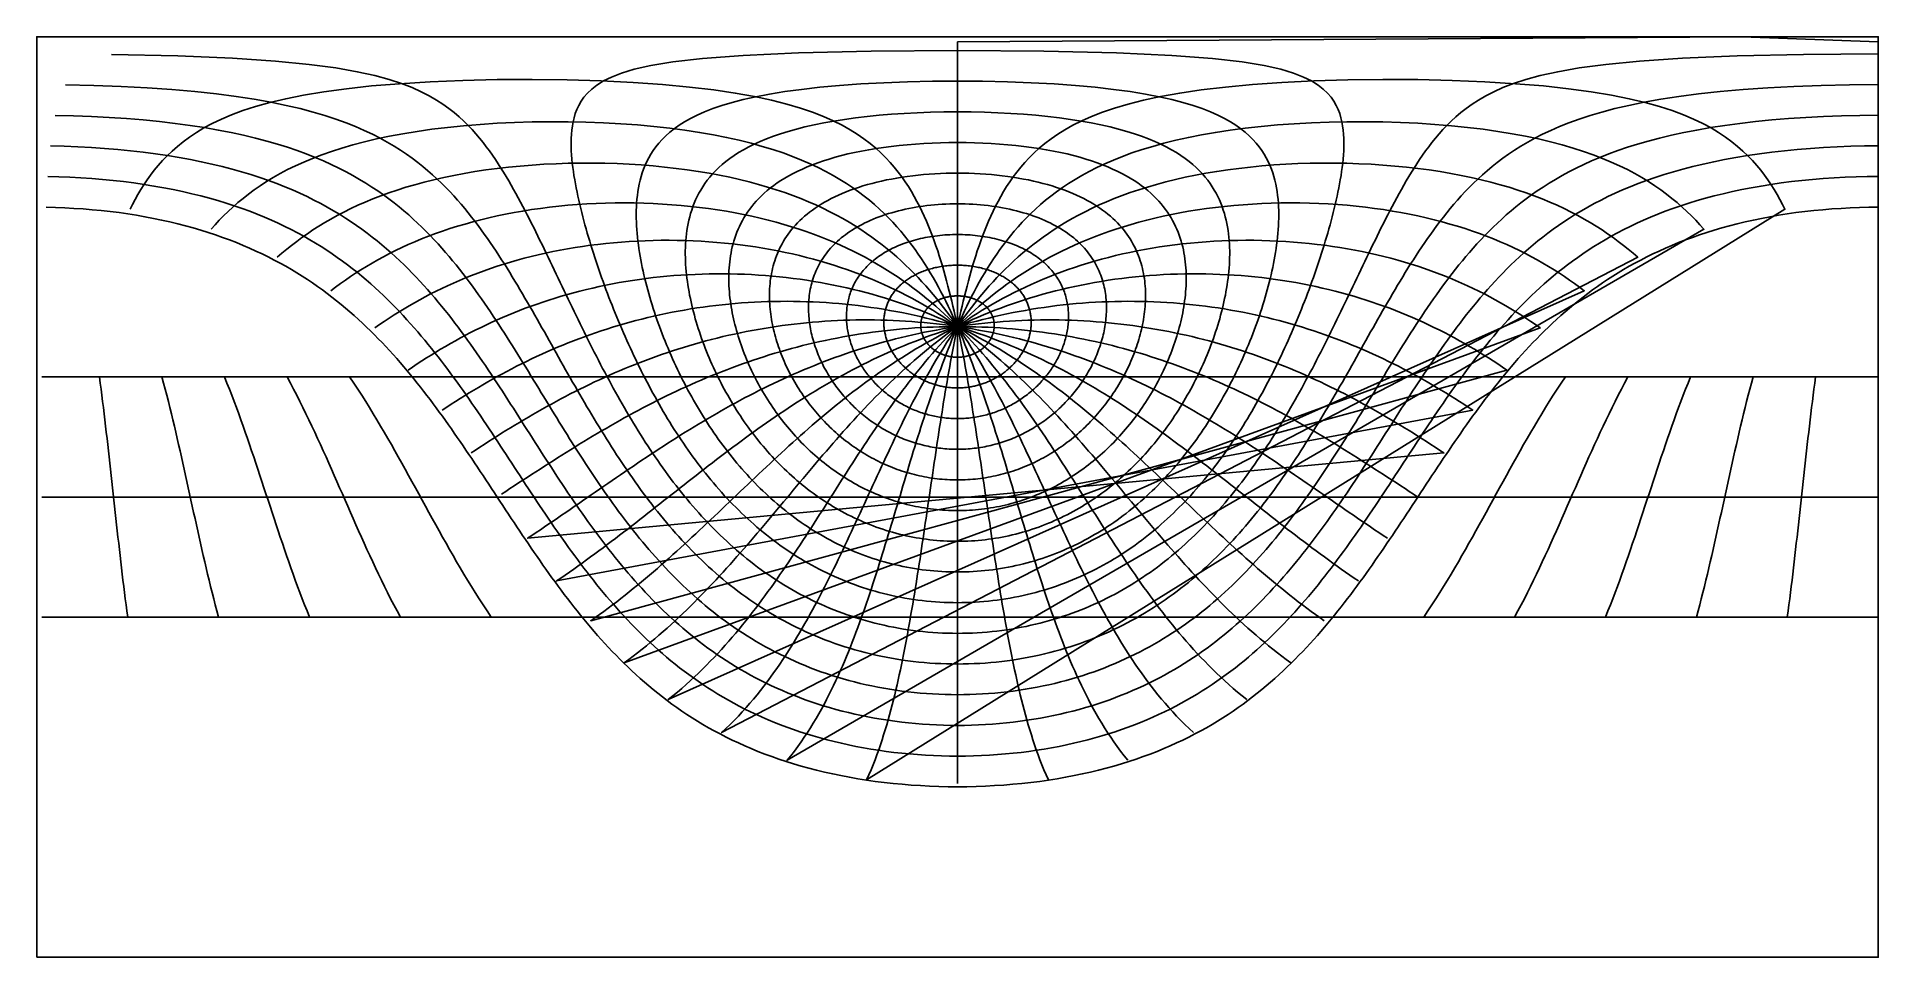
# Model space of a CAD drawing. Header units: millimetres. Extents: x -267 to 267, y -134 to 134.
import ezdxf

# ---------------------------------------------------------------- set-up
doc = ezdxf.new("R2010")
doc.units = ezdxf.units.MM
doc.layers.add('ENGRAVE', color=7, linetype='Continuous')
doc.layers.add('GUIDE', color=3, linetype='Continuous')

msp = doc.modelspace()

# ---------------------------------------------------------------- linework, layer by layer
at = {"layer": 'ENGRAVE'}
for points in [[(267.0354, 84.5612), (267.0354, 86.0447), (267.0354, 87.5283), (267.0354, 89.0118), (267.0354, 90.4953), (267.0354, 91.9789), (267.0354, 93.4624), (267.0354, 94.9459), (267.0354, 96.4294), (267.0354, 97.913), (267.0354, 99.3965), (267.0354, 100.88), (267.0354, 102.3636), (267.0354, 103.8471), (267.0354, 105.3306), (267.0354, 106.8142), (267.0354, 108.2977), (267.0354, 109.7812), (267.0354, 111.2647), (267.0354, 112.7483), (267.0354, 114.2318), (267.0354, 115.7153), (267.0354, 117.1989), (267.0354, 118.6824), (267.0354, 120.1659), (267.0354, 121.6494), (267.0354, 123.133), (267.0354, 124.6165), (267.0354, 126.1), (267.0354, 127.5836), (267.0354, 129.0671), (267.0354, 130.5506), (267.0354, 132.0342), (227.6253, 133.5177), (0, 132.0342), (0, 130.5506), (0, 129.0671), (0, 127.5836), (0, 126.1), (0, 124.6165), (0, 123.133), (0, 121.6494), (0, 120.1659), (0, 118.6824), (0, 117.1989), (0, 115.7153), (0, 114.2318), (0, 112.7483), (0, 111.2647), (0, 109.7812), (0, 108.2977), (0, 106.8142), (0, 105.3306), (0, 103.8471), (0, 102.3636), (0, 100.88), (0, 99.3965), (0, 97.913), (0, 96.4294), (0, 94.9459), (0, 93.4624), (0, 91.9789), (0, 90.4953), (0, 89.0118), (0, 87.5283), (0, 86.0447), (0, 84.5612), (0, 83.0777), (0, 81.5941), (0, 80.1106), (0, 78.6271), (0, 77.1436), (0, 75.66), (0, 74.1765), (0, 72.693), (0, 71.2094), (0, 69.7259), (0, 68.2424), (0, 66.7588), (0, 65.2753), (0, 63.7918), (0, 62.3083), (0, 60.8247), (0, 59.3412), (0, 57.8577), (0, 56.3741), (0, 54.8906), (0, 53.4071), (0, 51.9235), (0, 50.44), (0, 48.9565), (0, 47.473), (0, 45.9894), (0, 44.5059), (0, 43.0224), (0, 41.5388), (0, 40.0553), (0, 38.5718), (0, 37.0882), (0, 35.6047), (0, 34.1212), (0, 32.6377), (0, 31.1541), (0, 29.6706), (0, 28.1871), (0, 26.7035), (0, 25.22), (0, 23.7365), (0, 22.2529), (0, 20.7694), (0, 19.2859), (0, 17.8024), (0, 16.3188), (0, 14.8353), (0, 13.3518), (0, 11.8682), (0, 10.3847), (0, 8.9012), (0, 7.4176), (0, 5.9341), (0, 4.4506), (0, 2.9671), (0, 1.4835), (0, 0), (0, -1.4835), (0, -2.9671), (0, -4.4506), (0, -5.9341), (0, -7.4176), (0, -8.9012), (0, -10.3847), (0, -11.8682), (0, -13.3518), (0, -14.8353), (0, -16.3188), (0, -17.8024), (0, -19.2859), (0, -20.7694), (0, -22.2529), (0, -23.7365), (0, -25.22), (0, -26.7035), (0, -28.1871), (0, -29.6706), (0, -31.1541), (0, -32.6377), (0, -34.1212), (0, -35.6047), (0, -37.0882), (0, -38.5718), (0, -40.0553), (0, -41.5388), (0, -43.0224), (0, -44.5059), (0, -45.9894), (0, -47.473), (0, -48.9565), (0, -50.44), (0, -51.9235), (0, -53.4071), (0, -54.8906), (0, -56.3741), (0, -57.8577), (0, -59.3412), (0, -60.8247), (0, -62.3083), (0, -63.7918), (0, -65.2753), (0, -66.7588), (0, -68.2424), (0, -69.7259), (0, -71.2094), (0, -72.693), (0, -74.1765), (0, -75.66), (0, -77.1436), (0, -78.6271), (0, -80.1106), (0, -81.5941), (0, -83.0777)], [(-245.393, 128.414), (-226.1153, 127.9655), (-210.2897, 127.2893), (-197.7972, 126.4505), (-188.0165, 125.5002), (-180.2929, 124.4734), (-174.0965, 123.3934), (-169.0348, 122.2757), (-164.8256, 121.1305), (-161.2663, 119.965), (-158.2102, 118.7839), (-155.55, 117.5909), (-153.2056, 116.3885), (-151.1166, 115.1787), (-149.2365, 113.9629), (-147.5293, 112.7424), (-145.9666, 111.5179), (-144.5257, 110.2902), (-143.1885, 109.0599), (-141.9399, 107.8274), (-140.7679, 106.5932), (-139.6621, 105.3576), (-138.6143, 104.1208), (-137.6173, 102.8832), (-136.6649, 101.6448), (-135.7521, 100.406), (-134.8744, 99.1668), (-134.028, 97.9274), (-133.2095, 96.6879), (-132.4161, 95.4485), (-131.6452, 94.2092), (-130.8945, 92.9702), (-130.1621, 91.7315), (-129.4462, 90.4932), (-128.7453, 89.2554), (-128.0579, 88.0182), (-127.3828, 86.7816), (-126.7188, 85.5457), (-126.0649, 84.3106), (-125.4202, 83.0763), (-124.7838, 81.8429), (-124.1549, 80.6105), (-123.5329, 79.379), (-122.917, 78.1486), (-122.3067, 76.9194), (-121.7014, 75.6912), (-121.1006, 74.4644), (-120.5039, 73.2387), (-119.9106, 72.0144), (-119.3206, 70.7915), (-118.7333, 69.57), (-118.1484, 68.35), (-117.5656, 67.1315), (-116.9844, 65.9146), (-116.4048, 64.6993), (-115.8262, 63.4857), (-115.2485, 62.2739), (-114.6713, 61.0638), (-114.0945, 59.8556), (-113.5178, 58.6494), (-112.941, 57.445), (-112.3638, 56.2427), (-111.786, 55.0425), (-111.2075, 53.8444), (-110.6279, 52.6485), (-110.0472, 51.4548), (-109.4651, 50.2634), (-108.8815, 49.0745), (-108.2961, 47.8879), (-107.7089, 46.7039), (-107.1195, 45.5224), (-106.5279, 44.3435), (-105.9339, 43.1674), (-105.3373, 41.994), (-104.738, 40.8235), (-104.1358, 39.6558), (-103.5306, 38.4912), (-102.9221, 37.3296), (-102.3103, 36.1711), (-101.6949, 35.0159), (-101.0759, 33.8639), (-100.4531, 32.7153), (-99.8263, 31.5702), (-99.1954, 30.4286), (-98.5602, 29.2907), (-97.9206, 28.1564), (-97.2764, 27.026), (-96.6275, 25.8994), (-95.9738, 24.7769), (-95.315, 23.6584), (-94.651, 22.5442), (-93.9818, 21.4342), (-93.307, 20.3286), (-92.6267, 19.2275), (-91.9406, 18.1311), (-91.2485, 17.0393), (-90.5504, 15.9524), (-89.846, 14.8704), (-89.1352, 13.7935), (-88.4179, 12.7219), (-87.6939, 11.6555), (-86.9631, 10.5945), (-86.2252, 9.5392), (-85.4801, 8.4895), (-84.7277, 7.4457), (-83.9679, 6.4079), (-83.2003, 5.3763), (-82.425, 4.3508), (-81.6417, 3.3319), (-80.8502, 2.3195), (-80.0505, 1.3138), (-79.2423, 0.3151), (-78.4255, -0.6766), (-77.5999, -1.6611), (-76.7654, -2.6382), (-75.9218, -3.6077), (-75.0689, -4.5694), (-74.2066, -5.5232), (-73.3348, -6.4689), (-72.4532, -7.4063), (-71.5618, -8.3351), (-70.6603, -9.2553), (-69.7487, -10.1665), (-68.8267, -11.0686), (-67.8943, -11.9614), (-66.9513, -12.8447), (-65.9975, -13.7182), (-65.0329, -14.5817), (-64.0572, -15.4351), (-63.0705, -16.2779), (-62.0725, -17.1102), (-61.0632, -17.9315), (-60.0424, -18.7417), (-59.01, -19.5404), (-57.9661, -20.3276), (-56.9104, -21.1029), (-55.8429, -21.866), (-54.7635, -22.6167), (-53.6723, -23.3548), (-52.569, -24.08), (-51.4538, -24.792), (-50.3266, -25.4905), (-49.1873, -26.1753), (-48.0361, -26.8462), (-46.8728, -27.5028), (-45.6976, -28.1449), (-44.5104, -28.7721), (-43.3114, -29.3844), (-42.1006, -29.9812), (-40.8782, -30.5625), (-39.6441, -31.1279), (-38.3986, -31.6771), (-37.1418, -32.21), (-35.8739, -32.7261), (-34.5951, -33.2253), (-33.3055, -33.7073), (-32.0054, -34.1719), (-30.695, -34.6188), (-29.3746, -35.0477), (-28.0445, -35.4584), (-26.7049, -35.8507), (-25.3563, -36.2244), (-23.9989, -36.5792), (-22.6331, -36.915), (-21.2593, -37.2315), (-19.8779, -37.5285), (-18.4893, -37.8059), (-17.0939, -38.0634), (-15.6923, -38.301), (-14.2848, -38.5184), (-12.8719, -38.7156), (-11.4541, -38.8923), (-10.032, -39.0486), (-8.6061, -39.1842), (-7.1768, -39.2991), (-5.7448, -39.3932), (-4.3106, -39.4665), (-2.8747, -39.5189), (-1.4376, -39.5503), (0, -39.5608), (1.4376, -39.5503), (2.8747, -39.5189), (4.3106, -39.4665), (5.7448, -39.3932), (7.1768, -39.2991), (8.6061, -39.1842), (10.032, -39.0486), (11.4541, -38.8923), (12.8719, -38.7156), (14.2848, -38.5184), (15.6923, -38.301), (17.0939, -38.0634), (18.4893, -37.8059), (19.8779, -37.5285), (21.2593, -37.2315), (22.6331, -36.915), (23.9989, -36.5792), (25.3563, -36.2244), (26.7049, -35.8507), (28.0445, -35.4584), (29.3746, -35.0477), (30.695, -34.6188), (32.0054, -34.1719), (33.3055, -33.7073), (34.5951, -33.2253), (35.8739, -32.7261), (37.1418, -32.21), (38.3986, -31.6771), (39.6441, -31.1279), (40.8782, -30.5625), (42.1006, -29.9812), (43.3114, -29.3844), (44.5104, -28.7721), (45.6976, -28.1449), (46.8728, -27.5028), (48.0361, -26.8462), (49.1873, -26.1753), (50.3266, -25.4905), (51.4538, -24.792), (52.569, -24.08), (53.6723, -23.3548), (54.7635, -22.6167), (55.8429, -21.866), (56.9104, -21.1029), (57.9661, -20.3276), (59.01, -19.5404), (60.0424, -18.7417), (61.0632, -17.9315), (62.0725, -17.1102), (63.0705, -16.2779), (64.0572, -15.4351), (65.0329, -14.5817), (65.9975, -13.7182), (66.9513, -12.8447), (67.8943, -11.9614), (68.8267, -11.0686), (69.7487, -10.1665), (70.6603, -9.2553), (71.5618, -8.3351), (72.4532, -7.4063), (73.3348, -6.4689), (74.2066, -5.5232), (75.0689, -4.5694), (75.9218, -3.6077), (76.7654, -2.6382), (77.5999, -1.6611), (78.4255, -0.6766), (79.2423, 0.3151), (80.0505, 1.3138), (80.8502, 2.3195), (81.6417, 3.3319), (82.425, 4.3508), (83.2003, 5.3763), (83.9679, 6.4079), (84.7277, 7.4457), (85.4801, 8.4895), (86.2252, 9.5392), (86.9631, 10.5945), (87.6939, 11.6555), (88.4179, 12.7219), (89.1352, 13.7935), (89.846, 14.8704), (90.5504, 15.9524), (91.2485, 17.0393), (91.9406, 18.1311), (92.6267, 19.2275), (93.307, 20.3286), (93.9818, 21.4342), (94.651, 22.5442), (95.315, 23.6584)], [(87.1448, 27.9557), (87.7373, 29.0175), (88.3235, 30.0837), (88.9034, 31.1542), (89.4771, 32.2289), (90.0447, 33.3077), (90.6062, 34.3906), (91.1617, 35.4774), (91.7113, 36.568), (92.2549, 37.6625), (92.7928, 38.7606), (93.3249, 39.8622), (93.8512, 40.9675), (94.3719, 42.0761), (94.8869, 43.1881), (95.3963, 44.3034), (95.9002, 45.4219), (96.3985, 46.5435), (96.8913, 47.6681), (97.3786, 48.7958), (97.8604, 49.9264), (98.3368, 51.0598), (98.8078, 52.196), (99.2733, 53.3349), (99.7333, 54.4764), (100.1879, 55.6205), (100.637, 56.7672), (101.0807, 57.9163), (101.5188, 59.0678), (101.9514, 60.2216), (102.3784, 61.3777), (102.7997, 62.536), (103.2153, 63.6965), (103.6252, 64.8591), (104.0291, 66.0237), (104.4271, 67.1903), (104.8191, 68.3589), (105.2049, 69.5293), (105.5843, 70.7016), (105.9573, 71.8756), (106.3236, 73.0513), (106.6831, 74.2287), (107.0356, 75.4077), (107.3807, 76.5883), (107.7184, 77.7704), (108.0482, 78.9539), (108.3698, 80.1388), (108.683, 81.3251), (108.9872, 82.5127), (109.2821, 83.7015), (109.5672, 84.8916), (109.8419, 86.0827), (110.1056, 87.2749), (110.3576, 88.4682), (110.5971, 89.6624), (110.8234, 90.8575), (111.0354, 92.0535), (111.232, 93.2502), (111.4121, 94.4477), (111.5742, 95.6458), (111.7168, 96.8445), (111.838, 98.0436), (111.9359, 99.2432), (112.008, 100.4431), (112.0517, 101.6431), (112.0637, 102.8433), (112.0404, 104.0435), (111.9776, 105.2435), (111.8701, 106.4432), (111.7119, 107.6424), (111.4959, 108.841), (111.2134, 110.0386), (110.854, 111.2349), (110.4049, 112.4298), (109.8503, 113.6227), (109.1703, 114.8131), (108.34, 116.0004), (107.3274, 117.1837), (106.0907, 118.3622), (104.5748, 119.5342), (102.7056, 120.698), (100.3813, 121.851), (97.4592, 122.9895), (93.7348, 124.1081), (88.9087, 125.1985), (82.5356, 126.2481), (73.9522, 127.2361), (62.2091, 128.1285), (46.1445, 128.8698), (25.0103, 129.3778), (0, 129.5616), (-25.0103, 129.3778), (-46.1445, 128.8698), (-62.2091, 128.1285), (-73.9522, 127.2361), (-82.5356, 126.2481), (-88.9087, 125.1985), (-93.7348, 124.1081), (-97.4592, 122.9895), (-100.3813, 121.851), (-102.7056, 120.698), (-104.5748, 119.5342), (-106.0907, 118.3622), (-107.3274, 117.1837), (-108.34, 116.0004), (-109.1703, 114.8131), (-109.8503, 113.6227), (-110.4049, 112.4298), (-110.854, 111.2349), (-111.2134, 110.0386), (-111.4959, 108.841), (-111.7119, 107.6424), (-111.8701, 106.4432), (-111.9776, 105.2435), (-112.0404, 104.0435), (-112.0637, 102.8433), (-112.0517, 101.6431), (-112.008, 100.4431), (-111.9359, 99.2432), (-111.838, 98.0436), (-111.7168, 96.8445), (-111.5742, 95.6458), (-111.4121, 94.4477), (-111.232, 93.2502), (-111.0354, 92.0535), (-110.8234, 90.8575), (-110.5971, 89.6624), (-110.3576, 88.4682), (-110.1056, 87.2749), (-109.8419, 86.0827), (-109.5672, 84.8916), (-109.2821, 83.7015), (-108.9872, 82.5127), (-108.683, 81.3251), (-108.3698, 80.1388), (-108.0482, 78.9539), (-107.7184, 77.7704), (-107.3807, 76.5883), (-107.0356, 75.4077), (-106.6831, 74.2287), (-106.3236, 73.0513), (-105.9573, 71.8756), (-105.5843, 70.7016), (-105.2049, 69.5293), (-104.8191, 68.3589), (-104.4271, 67.1903), (-104.0291, 66.0237), (-103.6252, 64.8591), (-103.2153, 63.6965), (-102.7997, 62.536), (-102.3784, 61.3777), (-101.9514, 60.2216), (-101.5188, 59.0678), (-101.0807, 57.9163), (-100.637, 56.7672), (-100.1879, 55.6205), (-99.7333, 54.4764), (-99.2733, 53.3349), (-98.8078, 52.196), (-98.3368, 51.0598), (-97.8604, 49.9264), (-97.3786, 48.7958), (-96.8913, 47.6681), (-96.3985, 46.5435), (-95.9002, 45.4219), (-95.3963, 44.3034), (-94.8869, 43.1881), (-94.3719, 42.0761), (-93.8512, 40.9675), (-93.3249, 39.8622), (-92.7928, 38.7606), (-92.2549, 37.6625), (-91.7113, 36.568), (-91.1617, 35.4774), (-90.6062, 34.3906), (-90.0447, 33.3077), (-89.4771, 32.2289), (-88.9034, 31.1542), (-88.3235, 30.0837), (-87.7373, 29.0175), (-87.1448, 27.9557), (-86.5459, 26.8984), (-85.9404, 25.8458), (-85.3284, 24.7978), (-84.7098, 23.7547), (-84.0844, 22.7165), (-83.4522, 21.6833), (-82.8131, 20.6553), (-82.167, 19.6325), (-81.5138, 18.6152), (-80.8534, 17.6033), (-80.1858, 16.597), (-79.5108, 15.5965), (-78.8283, 14.6019), (-78.1383, 13.6133), (-77.4407, 12.6308), (-76.7353, 11.6546), (-76.0221, 10.6848), (-75.301, 9.7215), (-74.5718, 8.7649), (-73.8345, 7.8152), (-73.089, 6.8724), (-72.3351, 5.9368), (-71.5728, 5.0084), (-70.802, 4.0875), (-70.0226, 3.1743), (-69.2345, 2.2687), (-68.4376, 1.3711), (-67.6318, 0.4816), (-66.817, -0.3996), (-65.9931, -1.2724), (-65.16, -2.1366), (-64.3177, -2.9919), (-63.4661, -3.8383), (-62.6051, -4.6755), (-61.7345, -5.5034), (-60.8544, -6.3217), (-59.9647, -7.1303), (-59.0653, -7.929), (-58.1561, -8.7175), (-57.2372, -9.4957), (-56.3083, -10.2634), (-55.3695, -11.0203), (-54.4208, -11.7663), (-53.4621, -12.5012), (-52.4934, -13.2246), (-51.5147, -13.9365), (-50.5259, -14.6366), (-49.5271, -15.3247), (-48.5182, -16.0006), (-47.4993, -16.6641), (-46.4704, -17.3148), (-45.4315, -17.9527), (-44.3826, -18.5775), (-43.3238, -19.189), (-42.2552, -19.787), (-41.1768, -20.3712), (-40.0888, -20.9414), (-38.9911, -21.4974), (-37.884, -22.039), (-36.7674, -22.5659), (-35.6416, -23.0781), (-34.5067, -23.5751), (-33.3629, -24.0569), (-32.2102, -24.5233), (-31.049, -24.9739), (-29.8793, -25.4087), (-28.7014, -25.8274), (-27.5156, -26.2299), (-26.3219, -26.6159), (-25.1208, -26.9853), (-23.9123, -27.3378), (-22.6969, -27.6734), (-21.4748, -27.9919), (-20.2463, -28.293), (-19.0117, -28.5767), (-17.7713, -28.8428), (-16.5254, -29.0912), (-15.2744, -29.3217), (-14.0187, -29.5342), (-12.7585, -29.7286), (-11.4944, -29.9049), (-10.2265, -30.0628), (-8.9555, -30.2024), (-7.6815, -30.3235), (-6.405, -30.4261), (-5.1265, -30.5101), (-3.8464, -30.5755), (-2.5649, -30.6222), (-1.2827, -30.6503), (0, -30.6596), (1.2827, -30.6503), (2.5649, -30.6222), (3.8464, -30.5755), (5.1265, -30.5101), (6.405, -30.4261), (7.6815, -30.3235), (8.9555, -30.2024), (10.2265, -30.0628), (11.4944, -29.9049), (12.7585, -29.7286), (14.0187, -29.5342), (15.2744, -29.3217), (16.5254, -29.0912), (17.7713, -28.8428), (19.0117, -28.5767), (20.2463, -28.293), (21.4748, -27.9919), (22.6969, -27.6734), (23.9123, -27.3378), (25.1208, -26.9853), (26.3219, -26.6159), (27.5156, -26.2299), (28.7014, -25.8274), (29.8793, -25.4087), (31.049, -24.9739), (32.2102, -24.5233), (33.3629, -24.0569), (34.5067, -23.5751), (35.6416, -23.0781), (36.7674, -22.5659), (37.884, -22.039), (38.9911, -21.4974), (40.0888, -20.9414), (41.1768, -20.3712), (42.2552, -19.787), (43.3238, -19.189), (44.3826, -18.5775), (45.4315, -17.9527), (46.4704, -17.3148), (47.4993, -16.6641), (48.5182, -16.0006), (49.5271, -15.3247), (50.5259, -14.6366), (51.5147, -13.9365), (52.4934, -13.2246), (53.4621, -12.5012), (54.4208, -11.7663), (55.3695, -11.0203), (56.3083, -10.2634), (57.2372, -9.4957), (58.1561, -8.7175), (59.0653, -7.929), (59.9647, -7.1303), (60.8544, -6.3217), (61.7345, -5.5034), (62.6051, -4.6755), (63.4661, -3.8383), (64.3177, -2.9919), (65.16, -2.1366), (65.9931, -1.2724), (66.817, -0.3996), (67.6318, 0.4816), (68.4376, 1.3711), (69.2345, 2.2687), (70.0226, 3.1743), (70.802, 4.0875), (71.5728, 5.0084), (72.3351, 5.9368), (73.089, 6.8724), (73.8345, 7.8152), (74.5718, 8.7649), (75.301, 9.7215), (76.0221, 10.6848), (76.7353, 11.6546), (77.4407, 12.6308), (78.1383, 13.6133), (78.8283, 14.6019), (79.5108, 15.5965), (80.1858, 16.597), (80.8534, 17.6033), (81.5138, 18.6152), (82.167, 19.6325), (82.8131, 20.6553), (83.4522, 21.6833), (84.0844, 22.7165), (84.7098, 23.7547), (85.3284, 24.7978), (85.9404, 25.8458), (86.5459, 26.8984), (87.1448, 27.9557)], [(95.315, 23.6584), (95.9738, 24.7769), (96.6275, 25.8994), (97.2764, 27.026), (97.9206, 28.1564), (98.5602, 29.2907), (99.1954, 30.4286), (99.8263, 31.5702), (100.4531, 32.7153), (101.0759, 33.8639), (101.6949, 35.0159), (102.3103, 36.1711), (102.9221, 37.3296), (103.5306, 38.4912), (104.1358, 39.6558), (104.738, 40.8235), (105.3373, 41.994), (105.9339, 43.1674), (106.5279, 44.3435), (107.1195, 45.5224), (107.7089, 46.7039), (108.2961, 47.8879), (108.8815, 49.0745), (109.4651, 50.2634), (110.0472, 51.4548), (110.6279, 52.6485), (111.2075, 53.8444), (111.786, 55.0425), (112.3638, 56.2427), (112.941, 57.445), (113.5178, 58.6494), (114.0945, 59.8556), (114.6713, 61.0638), (115.2485, 62.2739), (115.8262, 63.4857), (116.4048, 64.6993), (116.9844, 65.9146), (117.5656, 67.1315), (118.1484, 68.35), (118.7333, 69.57), (119.3206, 70.7915), (119.9106, 72.0144), (120.5039, 73.2387), (121.1006, 74.4644), (121.7014, 75.6912), (122.3067, 76.9194), (122.917, 78.1486), (123.5329, 79.379), (124.1549, 80.6105), (124.7838, 81.8429), (125.4202, 83.0763), (126.0649, 84.3106), (126.7188, 85.5457), (127.3828, 86.7816), (128.0579, 88.0182), (128.7453, 89.2554), (129.4462, 90.4932), (130.1621, 91.7315), (130.8945, 92.9702), (131.6452, 94.2092), (132.4161, 95.4485), (133.2095, 96.6879), (134.028, 97.9274), (134.8744, 99.1668), (135.7521, 100.406), (136.6649, 101.6448), (137.6173, 102.8832), (138.6143, 104.1208), (139.6621, 105.3576), (140.7679, 106.5932), (141.9399, 107.8274), (143.1885, 109.0599), (144.5257, 110.2902), (145.9666, 111.5179), (147.5293, 112.7424), (149.2365, 113.9629), (151.1166, 115.1787), (153.2056, 116.3885), (155.55, 117.5909), (158.2102, 118.7839), (161.2663, 119.965), (164.8256, 121.1305), (169.0348, 122.2757), (174.0965, 123.3934), (180.2929, 124.4734), (188.0165, 125.5002), (197.7972, 126.4505), (210.2897, 127.2893), (226.1153, 127.9655), (245.393, 128.414), (267.0354, 128.5726)], [(-258.702, 119.6106), (-250.5054, 119.4298), (-242.5689, 119.1335), (-234.9915, 118.7287), (-227.8433, 118.2241), (-221.1645, 117.6291), (-214.9698, 116.9535), (-209.2535, 116.2069), (-203.9958, 115.398), (-199.1682, 114.5349), (-194.7372, 113.6246), (-190.668, 112.6735), (-186.9261, 111.6869), (-183.4789, 110.6695), (-180.296, 109.6252), (-177.3497, 108.5576), (-174.6152, 107.4695), (-172.0702, 106.3636), (-169.6949, 105.2419), (-167.4718, 104.1064), (-165.3854, 102.9586), (-163.4219, 101.8001), (-161.5691, 100.6319), (-159.8164, 99.4552), (-158.1541, 98.271), (-156.5738, 97.0799), (-155.068, 95.8829), (-153.6299, 94.6804), (-152.2537, 93.4732), (-150.9338, 92.2616), (-149.6655, 91.0462), (-148.4444, 89.8274), (-147.2668, 88.6055), (-146.129, 87.381), (-145.0278, 86.1539), (-143.9605, 84.9248), (-142.9244, 83.6938), (-141.917, 82.4611), (-140.9363, 81.227), (-139.9802, 79.9916), (-139.0469, 78.7553), (-138.1347, 77.518), (-137.2421, 76.28), (-136.3677, 75.0415), (-135.5102, 73.8025), (-134.6683, 72.5633), (-133.8409, 71.3238), (-133.027, 70.0844), (-132.2256, 68.845), (-131.4359, 67.6058), (-130.6569, 66.3668), (-129.8879, 65.1283), (-129.1281, 63.8902), (-128.3768, 62.6526), (-127.6334, 61.4158), (-126.8973, 60.1797), (-126.1679, 58.9444), (-125.4447, 57.71), (-124.727, 56.4766), (-124.0145, 55.2443), (-123.3067, 54.0132), (-122.6031, 52.7833), (-121.9032, 51.5547), (-121.2068, 50.3275), (-120.5133, 49.1017), (-119.8225, 47.8775), (-119.1339, 46.6549), (-118.4473, 45.434), (-117.7622, 44.2149), (-117.0784, 42.9976), (-116.3956, 41.7822), (-115.7134, 40.5688), (-115.0316, 39.3574), (-114.3499, 38.1482), (-113.6681, 36.9413), (-112.9857, 35.7366), (-112.3027, 34.5343), (-111.6186, 33.3345), (-110.9334, 32.1372), (-110.2467, 30.9426), (-109.5582, 29.7507), (-108.8679, 28.5615), (-108.1753, 27.3752), (-107.4804, 26.192), (-106.7827, 25.0117), (-106.0823, 23.8347), (-105.3787, 22.6608), (-104.6718, 21.4903), (-103.9614, 20.3233), (-103.2472, 19.1598), (-102.5291, 17.9999), (-101.8067, 16.8438), (-101.08, 15.6915), (-100.3486, 14.5432), (-99.6124, 13.399), (-98.8712, 12.2589), (-98.1247, 11.1232), (-97.3726, 9.9919), (-96.6149, 8.8651), (-95.8513, 7.7429), (-95.0815, 6.6256), (-94.3054, 5.5132), (-93.5227, 4.4058), (-92.7332, 3.3037), (-91.9367, 2.2069), (-91.133, 1.1155), (-90.3218, 0.0298), (-89.5029, -1.0501), (-88.6761, -2.1241), (-87.8412, -3.1919), (-86.9979, -4.2536), (-86.1461, -5.3088), (-85.2854, -6.3573), (-84.4157, -7.3991), (-83.5368, -8.434), (-82.6483, -9.4617), (-81.7502, -10.482), (-80.8421, -11.4948), (-79.9238, -12.4999), (-78.9951, -13.4971), (-78.0557, -14.4861), (-77.1056, -15.4667), (-76.1443, -16.4387), (-75.1717, -17.402), (-74.1876, -18.3562), (-73.1917, -19.3011), (-72.1838, -20.2365), (-71.1638, -21.1621), (-70.1314, -22.0777), (-69.0863, -22.983), (-68.0285, -23.8778), (-66.9577, -24.7618), (-65.8736, -25.6347), (-64.7763, -26.4963), (-63.6653, -27.3461), (-62.5407, -28.1841), (-61.4022, -29.0098), (-60.2496, -29.823), (-59.0829, -30.6233), (-57.902, -31.4105), (-56.7066, -32.1843), (-55.4967, -32.9443), (-54.2723, -33.6901), (-53.0332, -34.4216), (-51.7795, -35.1383), (-50.511, -35.8399), (-49.2277, -36.5261), (-47.9298, -37.1965), (-46.6171, -37.8509), (-45.2897, -38.4888), (-43.9478, -39.11), (-42.5914, -39.7141), (-41.2206, -40.3007), (-39.8356, -40.8695), (-38.4365, -41.4203), (-37.0236, -41.9526), (-35.5971, -42.4661), (-34.1572, -42.9605), (-32.7043, -43.4356), (-31.2386, -43.8909), (-29.7606, -44.3261), (-28.2705, -44.7411), (-26.7688, -45.1354), (-25.256, -45.5088), (-23.7325, -45.8611), (-22.1988, -46.1919), (-20.6555, -46.5011), (-19.1031, -46.7883), (-17.5421, -47.0535), (-15.9733, -47.2962), (-14.3972, -47.5165), (-12.8145, -47.7141), (-11.2259, -47.8888), (-9.632, -48.0405), (-8.0337, -48.169), (-6.4315, -48.2744), (-4.8263, -48.3564), (-3.2188, -48.415), (-1.6098, -48.4502), (0, -48.462), (1.6098, -48.4502), (3.2188, -48.415), (4.8263, -48.3564), (6.4315, -48.2744), (8.0337, -48.169), (9.632, -48.0405), (11.2259, -47.8888), (12.8145, -47.7141), (14.3972, -47.5165), (15.9733, -47.2962), (17.5421, -47.0535), (19.1031, -46.7883), (20.6555, -46.5011), (22.1988, -46.1919), (23.7325, -45.8611), (25.256, -45.5088), (26.7688, -45.1354), (28.2705, -44.7411), (29.7606, -44.3261), (31.2386, -43.8909), (32.7043, -43.4356), (34.1572, -42.9605), (35.5971, -42.4661), (37.0236, -41.9526), (38.4365, -41.4203), (39.8356, -40.8695), (41.2206, -40.3007), (42.5914, -39.7141), (43.9478, -39.11), (45.2897, -38.4888), (46.6171, -37.8509), (47.9298, -37.1965), (49.2277, -36.5261), (50.511, -35.8399), (51.7795, -35.1383), (53.0332, -34.4216), (54.2723, -33.6901), (55.4967, -32.9443), (56.7066, -32.1843), (57.902, -31.4105), (59.0829, -30.6233), (60.2496, -29.823), (61.4022, -29.0098), (62.5407, -28.1841), (63.6653, -27.3461), (64.7763, -26.4963), (65.8736, -25.6347), (66.9577, -24.7618), (68.0285, -23.8778), (69.0863, -22.983), (70.1314, -22.0777), (71.1638, -21.1621), (72.1838, -20.2365), (73.1917, -19.3011), (74.1876, -18.3562), (75.1717, -17.402), (76.1443, -16.4387), (77.1056, -15.4667), (78.0557, -14.4861), (78.9951, -13.4971), (79.9238, -12.4999), (80.8421, -11.4948), (81.7502, -10.482), (82.6483, -9.4617), (83.5368, -8.434), (84.4157, -7.3991), (85.2854, -6.3573), (86.1461, -5.3088), (86.9979, -4.2536), (87.8412, -3.1919), (88.6761, -2.1241), (89.5029, -1.0501), (90.3218, 0.0298), (91.133, 1.1155), (91.9367, 2.2069), (92.7332, 3.3037), (93.5227, 4.4058), (94.3054, 5.5132), (95.0815, 6.6256), (95.8513, 7.7429), (96.6149, 8.8651), (97.3726, 9.9919), (98.1247, 11.1232), (98.8712, 12.2589), (99.6124, 13.399), (100.3486, 14.5432), (101.08, 15.6915), (101.8067, 16.8438), (102.5291, 17.9999), (103.2472, 19.1598)], [(-240.0073, 83.472), (-239.2913, 84.9027), (-238.5368, 86.3304), (-237.7405, 87.755), (-236.8981, 89.1761), (-236.0054, 90.5934), (-235.0573, 92.0065), (-234.0479, 93.4149), (-232.971, 94.8181), (-231.819, 96.2156), (-230.5836, 97.6066), (-229.2552, 98.9904), (-227.8225, 100.3661), (-226.2727, 101.7326), (-224.5911, 103.0887), (-222.7604, 104.4329), (-220.7604, 105.7634), (-218.5678, 107.0783), (-216.1552, 108.375), (-213.4904, 109.6507), (-210.5361, 110.9017), (-207.2487, 112.1236), (-203.5778, 113.3114), (-199.4659, 114.4584), (-194.8486, 115.557), (-189.6562, 116.5976), (-183.8169, 117.569), (-177.2641, 118.4577), (-169.9469, 119.2483), (-161.8462, 119.9236), (-152.9942, 120.4658), (-143.4918, 120.8576), (-133.5177, 121.085), (-123.3176, 121.1388), (-113.173, 121.0168), (-103.3565, 120.724), (-94.0904, 120.2717), (-85.5229, 119.6756), (-77.7267, 118.9533), (-70.7114, 118.1225), (-64.4436, 117.1999), (-58.8645, 116.2001), (-53.9044, 115.1357), (-49.4919, 114.0172), (-45.559, 112.8535), (-42.0438, 111.6518), (-38.8917, 110.4179), (-36.0549, 109.1569), (-33.4924, 107.8726), (-31.1689, 106.5685), (-29.0543, 105.2472), (-27.1228, 103.9112), (-25.3524, 102.5622), (-23.724, 101.2019), (-22.2215, 99.8317), (-20.8308, 98.4527), (-19.5398, 97.066), (-18.3379, 95.6724), (-17.2161, 94.2726), (-16.1663, 92.8673), (-15.1815, 91.457), (-14.2556, 90.0422), (-13.383, 88.6234), (-12.5591, 87.2009), (-11.7795, 85.775), (-11.0404, 84.3461), (-10.3385, 82.9144), (-9.6707, 81.4801), (-9.0342, 80.0435), (-8.4266, 78.6047), (-7.8458, 77.164), (-7.2896, 75.7213), (-6.7564, 74.277), (-6.2443, 72.8311), (-5.752, 71.3837), (-5.2781, 69.935), (-4.8212, 68.485), (-4.3803, 67.0338), (-3.9544, 65.5815), (-3.5423, 64.1281), (-3.1433, 62.6739), (-2.7565, 61.2186), (-2.3812, 59.7626), (-2.0166, 58.3058), (-1.6621, 56.8482), (-1.317, 55.3899), (-0.9809, 53.9309), (-0.6532, 52.4714), (-0.3334, 51.0112), (-0.021, 49.5505), (0.2844, 48.0893), (0.5831, 46.6276), (0.8757, 45.1655), (1.1624, 43.7029), (1.4436, 42.2399), (1.7196, 40.7765), (1.9907, 39.3128), (2.2572, 37.8487), (2.5193, 36.3843), (2.7773, 34.9196), (3.0315, 33.4547), (3.2821, 31.9894), (3.5293, 30.5239), (3.7733, 29.0582), (4.0143, 27.5923), (4.2526, 26.1261), (4.4882, 24.6598), (4.7214, 23.1933), (4.9524, 21.7266), (5.1814, 20.2598), (5.4084, 18.7928), (5.6336, 17.3257), (5.8573, 15.8585), (6.0795, 14.3912), (6.3004, 12.9237), (6.5201, 11.4562), (6.7388, 9.9887), (6.9566, 8.521), (7.1736, 7.0533), (7.3901, 5.5856), (7.606, 4.1178), (7.8216, 2.65), (8.0369, 1.1822), (8.2522, -0.2857), (8.4675, -1.7535), (8.6829, -3.2213), (8.8986, -4.6891), (9.1147, -6.1569), (9.3314, -7.6246), (9.5487, -9.0923), (9.7668, -10.5599), (9.9859, -12.0275), (10.2061, -13.495), (10.4275, -14.9623), (10.6502, -16.4296), (10.8745, -17.8968), (11.1004, -19.3638), (11.3281, -20.8308), (11.5578, -22.2975), (11.7897, -23.7641), (12.0238, -25.2306), (12.2605, -26.6969), (12.4998, -28.1629), (12.7419, -29.6288), (12.9872, -31.0944), (13.2356, -32.5598), (13.4876, -34.0249), (13.7432, -35.4898), (14.0028, -36.9544), (14.2666, -38.4187), (14.5349, -39.8826), (14.8078, -41.3462), (15.0858, -42.8094), (15.3691, -44.2723), (15.658, -45.7347), (15.953, -47.1967), (16.2543, -48.6582), (16.5624, -50.1192), (16.8776, -51.5797), (17.2004, -53.0396), (17.5313, -54.4989), (17.8708, -55.9576), (18.2195, -57.4156), (18.5778, -58.8729), (18.9465, -60.3295), (19.3262, -61.7852), (19.7177, -63.24), (20.1217, -64.694), (20.5391, -66.1469), (20.9707, -67.5988), (21.4177, -69.0495), (21.881, -70.4991), (22.362, -71.9473), (22.8618, -73.3941), (23.3819, -74.8394), (23.9239, -76.2831), (24.4894, -77.725), (25.0804, -79.165), (25.699, -80.603), (26.3473, -82.0387)], [(78.6964, 32.0048), (79.2132, 32.9976), (79.7223, 33.9948), (80.2238, 34.9964), (80.7176, 36.0022), (81.2037, 37.0122), (81.6822, 38.0263), (82.1529, 39.0443), (82.6159, 40.0662), (83.0712, 41.0918), (83.5185, 42.1212), (83.958, 43.1541), (84.3896, 44.1905), (84.8132, 45.2303), (85.2287, 46.2735), (85.6361, 47.3199), (86.0353, 48.3694), (86.4261, 49.422), (86.8085, 50.4775), (87.1824, 51.5359), (87.5476, 52.5971), (87.904, 53.661), (88.2514, 54.7276), (88.5897, 55.7967), (88.9187, 56.8682), (89.2381, 57.9421), (89.5479, 59.0183), (89.8477, 60.0967), (90.1374, 61.1772), (90.4166, 62.2597), (90.685, 63.3442), (90.9424, 64.4305), (91.1884, 65.5186), (91.4227, 66.6083), (91.6448, 67.6996), (91.8543, 68.7925), (92.0509, 69.8867), (92.2338, 70.9822), (92.4028, 72.0789), (92.557, 73.1767), (92.696, 74.2755), (92.8191, 75.3752), (92.9255, 76.4756), (93.0143, 77.5767), (93.0848, 78.6784), (93.1361, 79.7804), (93.1669, 80.8828), (93.1764, 81.9852), (93.1631, 83.0877), (93.1259, 84.1899), (93.0632, 85.2919), (92.9735, 86.3933), (92.8549, 87.4941), (92.7057, 88.5939), (92.5237, 89.6926), (92.3066, 90.79), (92.0518, 91.8858), (91.7565, 92.9797), (91.4177, 94.0714), (91.0318, 95.1606), (90.5951, 96.247), (90.1032, 97.33), (89.5516, 98.4094), (88.9347, 99.4845), (88.2469, 100.5549), (87.4813, 101.6199), (86.6307, 102.6788), (85.6866, 103.7309), (84.6397, 104.7752), (83.4794, 105.8108), (82.1938, 106.8365), (80.7693, 107.8509), (79.191, 108.8527), (77.4417, 109.8399), (75.5023, 110.8107), (73.3514, 111.7627), (70.965, 112.6932), (68.317, 113.599), (65.3786, 114.4766), (62.1195, 115.3217), (58.5077, 116.1295), (54.5116, 116.8945), (50.1015, 117.6103), (45.253, 118.27), (39.9501, 118.8659), (34.1909, 119.3899), (27.9922, 119.8336), (21.3945, 120.189), (14.4645, 120.4488), (7.295, 120.6072), (0, 120.6604), (-7.295, 120.6072), (-14.4645, 120.4488), (-21.3945, 120.189), (-27.9922, 119.8336), (-34.1909, 119.3899), (-39.9501, 118.8659), (-45.253, 118.27), (-50.1015, 117.6103), (-54.5116, 116.8945), (-58.5077, 116.1295), (-62.1195, 115.3217), (-65.3786, 114.4766), (-68.317, 113.599), (-70.965, 112.6932), (-73.3514, 111.7627), (-75.5023, 110.8107), (-77.4417, 109.8399), (-79.191, 108.8527), (-80.7693, 107.8509), (-82.1938, 106.8365), (-83.4794, 105.8108), (-84.6397, 104.7752), (-85.6866, 103.7309), (-86.6307, 102.6788), (-87.4813, 101.6199), (-88.2469, 100.5549), (-88.9347, 99.4845), (-89.5516, 98.4094), (-90.1032, 97.33), (-90.5951, 96.247), (-91.0318, 95.1606), (-91.4177, 94.0714), (-91.7565, 92.9797), (-92.0518, 91.8858), (-92.3066, 90.79), (-92.5237, 89.6926), (-92.7057, 88.5939), (-92.8549, 87.4941), (-92.9735, 86.3933), (-93.0632, 85.2919), (-93.1259, 84.1899), (-93.1631, 83.0877), (-93.1764, 81.9852), (-93.1669, 80.8828), (-93.1361, 79.7804), (-93.0848, 78.6784), (-93.0143, 77.5767), (-92.9255, 76.4756), (-92.8191, 75.3752), (-92.696, 74.2755), (-92.557, 73.1767), (-92.4028, 72.0789), (-92.2338, 70.9822), (-92.0509, 69.8867), (-91.8543, 68.7925), (-91.6448, 67.6996), (-91.4227, 66.6083), (-91.1884, 65.5186), (-90.9424, 64.4305), (-90.685, 63.3442), (-90.4166, 62.2597), (-90.1374, 61.1772), (-89.8477, 60.0967), (-89.5479, 59.0183), (-89.2381, 57.9421), (-88.9187, 56.8682), (-88.5897, 55.7967), (-88.2514, 54.7276), (-87.904, 53.661), (-87.5476, 52.5971), (-87.1824, 51.5359), (-86.8085, 50.4775), (-86.4261, 49.422), (-86.0353, 48.3694), (-85.6361, 47.3199), (-85.2287, 46.2735), (-84.8132, 45.2303), (-84.3896, 44.1905), (-83.958, 43.1541), (-83.5185, 42.1212), (-83.0712, 41.0918), (-82.6159, 40.0662), (-82.1529, 39.0443), (-81.6822, 38.0263), (-81.2037, 37.0122), (-80.7176, 36.0022), (-80.2238, 34.9964), (-79.7223, 33.9948), (-79.2132, 32.9976), (-78.6964, 32.0048), (-78.172, 31.0166), (-77.6399, 30.0331), (-77.1002, 29.0544), (-76.5528, 28.0805), (-75.9978, 27.1116), (-75.435, 26.1478), (-74.8646, 25.1893), (-74.2864, 24.2361), (-73.7005, 23.2883), (-73.1068, 22.3461), (-72.5053, 21.4095), (-71.896, 20.4788), (-71.2787, 19.554), (-70.6536, 18.6353), (-70.0206, 17.7228), (-69.3796, 16.8165), (-68.7305, 15.9167), (-68.0735, 15.0235), (-67.4083, 14.137), (-66.735, 13.2573), (-66.0536, 12.3846), (-65.3639, 11.5191), (-64.666, 10.6608), (-63.9599, 9.81), (-63.2454, 8.9667), (-62.5225, 8.1311), (-61.7913, 7.3033), (-61.0516, 6.4836), (-60.3035, 5.6721), (-59.5469, 4.8688), (-58.7817, 4.0741), (-58.008, 3.288), (-57.2258, 2.5107), (-56.4349, 1.7424), (-55.6354, 0.9832), (-54.8272, 0.2333), (-54.0104, -0.5072), (-53.1849, -1.238), (-52.3507, -1.959), (-51.5078, -2.67), (-50.6562, -3.3708), (-49.796, -4.0613), (-48.927, -4.7413), (-48.0494, -5.4107), (-47.1632, -6.0692), (-46.2683, -6.7166), (-45.3648, -7.3528), (-44.4528, -7.9776), (-43.5323, -8.5909), (-42.6033, -9.1924), (-41.6658, -9.7819), (-40.7201, -10.3594), (-39.766, -10.9245), (-38.8037, -11.4772), (-37.8333, -12.0172), (-36.8549, -12.5444), (-35.8685, -13.0587), (-34.8743, -13.5597), (-33.8724, -14.0474), (-32.8628, -14.5215), (-31.8459, -14.982), (-30.8216, -15.4287), (-29.7901, -15.8613), (-28.7516, -16.2797), (-27.7063, -16.6839), (-26.6543, -17.0735), (-25.5958, -17.4485), (-24.531, -17.8087), (-23.4602, -18.154), (-22.3834, -18.4842), (-21.3009, -18.7992), (-20.2131, -19.0989), (-19.12, -19.3831), (-18.0219, -19.6518), (-16.9191, -19.9047), (-15.8119, -20.1419), (-14.7005, -20.3632), (-13.5851, -20.5685), (-12.4661, -20.7577), (-11.3437, -20.9307), (-10.2182, -21.0875), (-9.09, -21.228), (-7.9592, -21.3521), (-6.8263, -21.4597), (-5.6915, -21.5509), (-4.5551, -21.6256), (-3.4174, -21.6837), (-2.2788, -21.7252), (-1.1396, -21.7501), (0, -21.7584), (1.1396, -21.7501), (2.2788, -21.7252), (3.4174, -21.6837), (4.5551, -21.6256), (5.6915, -21.5509), (6.8263, -21.4597), (7.9592, -21.3521), (9.09, -21.228), (10.2182, -21.0875), (11.3437, -20.9307), (12.4661, -20.7577), (13.5851, -20.5685), (14.7005, -20.3632), (15.8119, -20.1419), (16.9191, -19.9047), (18.0219, -19.6518), (19.12, -19.3831), (20.2131, -19.0989), (21.3009, -18.7992), (22.3834, -18.4842), (23.4602, -18.154), (24.531, -17.8087), (25.5958, -17.4485), (26.6543, -17.0735), (27.7063, -16.6839), (28.7516, -16.2797), (29.7901, -15.8613), (30.8216, -15.4287), (31.8459, -14.982), (32.8628, -14.5215), (33.8724, -14.0474), (34.8743, -13.5597), (35.8685, -13.0587), (36.8549, -12.5444), (37.8333, -12.0172), (38.8037, -11.4772), (39.766, -10.9245), (40.7201, -10.3594), (41.6658, -9.7819), (42.6033, -9.1924), (43.5323, -8.5909), (44.4528, -7.9776), (45.3648, -7.3528), (46.2683, -6.7166), (47.1632, -6.0692), (48.0494, -5.4107), (48.927, -4.7413), (49.796, -4.0613), (50.6562, -3.3708), (51.5078, -2.67), (52.3507, -1.959), (53.1849, -1.238), (54.0104, -0.5072), (54.8272, 0.2333), (55.6354, 0.9832), (56.4349, 1.7424), (57.2258, 2.5107), (58.008, 3.288), (58.7817, 4.0741), (59.5469, 4.8688), (60.3035, 5.6721), (61.0516, 6.4836), (61.7913, 7.3033), (62.5225, 8.1311), (63.2454, 8.9667), (63.9599, 9.81), (64.666, 10.6608), (65.3639, 11.5191), (66.0536, 12.3846), (66.735, 13.2573), (67.4083, 14.137), (68.0735, 15.0235), (68.7305, 15.9167), (69.3796, 16.8165), (70.0206, 17.7228), (70.6536, 18.6353), (71.2787, 19.554), (71.896, 20.4788), (72.5053, 21.4095), (73.1068, 22.3461), (73.7005, 23.2883), (74.2864, 24.2361), (74.8646, 25.1893), (75.435, 26.1478), (75.9978, 27.1116), (76.5528, 28.0805), (77.1002, 29.0544), (77.6399, 30.0331), (78.172, 31.0166), (78.6964, 32.0048)], [(133.5177, 121.085), (143.4918, 120.8576), (152.9942, 120.4658), (161.8462, 119.9236), (169.9469, 119.2483), (177.2641, 118.4577), (183.8169, 117.569), (189.6562, 116.5976), (194.8486, 115.557), (199.4659, 114.4584), (203.5778, 113.3114), (207.2487, 112.1236), (210.5361, 110.9017), (213.4904, 109.6507), (216.1552, 108.375), (218.5678, 107.0783), (220.7604, 105.7634), (222.7604, 104.4329), (224.5911, 103.0887), (226.2727, 101.7326), (227.8225, 100.3661), (229.2552, 98.9904), (230.5836, 97.6066), (231.819, 96.2156), (232.971, 94.8181), (234.0479, 93.4149), (235.0573, 92.0065), (236.0054, 90.5934), (236.8981, 89.1761), (237.7405, 87.755), (238.5368, 86.3304), (239.2913, 84.9027), (240.0073, 83.472), (-26.3473, -82.0387), (-25.699, -80.603), (-25.0804, -79.165), (-24.4894, -77.725), (-23.9239, -76.2831), (-23.3819, -74.8394), (-22.8618, -73.3941), (-22.362, -71.9473), (-21.881, -70.4991), (-21.4177, -69.0495), (-20.9707, -67.5988), (-20.5391, -66.1469), (-20.1217, -64.694), (-19.7177, -63.24), (-19.3262, -61.7852), (-18.9465, -60.3295), (-18.5778, -58.8729), (-18.2195, -57.4156), (-17.8708, -55.9576), (-17.5313, -54.4989), (-17.2004, -53.0396), (-16.8776, -51.5797), (-16.5624, -50.1192), (-16.2543, -48.6582), (-15.953, -47.1967), (-15.658, -45.7347), (-15.3691, -44.2723), (-15.0858, -42.8094), (-14.8078, -41.3462), (-14.5349, -39.8826), (-14.2666, -38.4187), (-14.0028, -36.9544), (-13.7432, -35.4898), (-13.4876, -34.0249), (-13.2356, -32.5598), (-12.9872, -31.0944), (-12.7419, -29.6288), (-12.4998, -28.1629), (-12.2605, -26.6969), (-12.0238, -25.2306), (-11.7897, -23.7641), (-11.5578, -22.2975), (-11.3281, -20.8308), (-11.1004, -19.3638), (-10.8745, -17.8968), (-10.6502, -16.4296), (-10.4275, -14.9623), (-10.2061, -13.495), (-9.9859, -12.0275), (-9.7668, -10.5599), (-9.5487, -9.0923), (-9.3314, -7.6246), (-9.1147, -6.1569), (-8.8986, -4.6891), (-8.6829, -3.2213), (-8.4675, -1.7535), (-8.2522, -0.2857), (-8.0369, 1.1822), (-7.8216, 2.65), (-7.606, 4.1178), (-7.3901, 5.5856), (-7.1736, 7.0533), (-6.9566, 8.521), (-6.7388, 9.9887), (-6.5201, 11.4562), (-6.3004, 12.9237), (-6.0795, 14.3912), (-5.8573, 15.8585), (-5.6336, 17.3257), (-5.4084, 18.7928), (-5.1814, 20.2598), (-4.9524, 21.7266), (-4.7214, 23.1933), (-4.4882, 24.6598), (-4.2526, 26.1261), (-4.0143, 27.5923), (-3.7733, 29.0582), (-3.5293, 30.5239), (-3.2821, 31.9894), (-3.0315, 33.4547), (-2.7773, 34.9196), (-2.5193, 36.3843), (-2.2572, 37.8487), (-1.9907, 39.3128), (-1.7196, 40.7765), (-1.4436, 42.2399), (-1.1624, 43.7029), (-0.8757, 45.1655), (-0.5831, 46.6276), (-0.2844, 48.0893), (0.021, 49.5505), (0.3334, 51.0112), (0.6532, 52.4714), (0.9809, 53.9309), (1.317, 55.3899), (1.6621, 56.8482), (2.0166, 58.3058), (2.3812, 59.7626), (2.7565, 61.2186), (3.1433, 62.6739), (3.5423, 64.1281), (3.9544, 65.5815), (4.3803, 67.0338), (4.8212, 68.485), (5.2781, 69.935), (5.752, 71.3837), (6.2443, 72.8311), (6.7564, 74.277), (7.2896, 75.7213), (7.8458, 77.164), (8.4266, 78.6047), (9.0342, 80.0435), (9.6707, 81.4801), (10.3385, 82.9144), (11.0404, 84.3461), (11.7795, 85.775), (12.5591, 87.2009), (13.383, 88.6234), (14.2556, 90.0422), (15.1815, 91.457), (16.1663, 92.8673), (17.2161, 94.2726), (18.3379, 95.6724), (19.5398, 97.066), (20.8308, 98.4527), (22.2215, 99.8317), (23.724, 101.2019), (25.3524, 102.5622), (27.1228, 103.9112), (29.0543, 105.2472), (31.1689, 106.5685), (33.4924, 107.8726), (36.0549, 109.1569), (38.8917, 110.4179), (42.0438, 111.6518), (45.559, 112.8535), (49.4919, 114.0172), (53.9044, 115.1357), (58.8645, 116.2001), (64.4436, 117.1999), (70.7114, 118.1225), (77.7267, 118.9533), (85.5229, 119.6756), (94.0904, 120.2717), (103.3565, 120.724), (113.173, 121.0168), (123.3176, 121.1388), (133.5177, 121.085)], [(103.2472, 19.1598), (103.9614, 20.3233), (104.6718, 21.4903), (105.3787, 22.6608), (106.0823, 23.8347), (106.7827, 25.0117), (107.4804, 26.192), (108.1753, 27.3752), (108.8679, 28.5615), (109.5582, 29.7507), (110.2467, 30.9426), (110.9334, 32.1372), (111.6186, 33.3345), (112.3027, 34.5343), (112.9857, 35.7366), (113.6681, 36.9413), (114.3499, 38.1482), (115.0316, 39.3574), (115.7134, 40.5688), (116.3956, 41.7822), (117.0784, 42.9976), (117.7622, 44.2149), (118.4473, 45.434), (119.1339, 46.6549), (119.8225, 47.8775), (120.5133, 49.1017), (121.2068, 50.3275), (121.9032, 51.5547), (122.6031, 52.7833), (123.3067, 54.0132), (124.0145, 55.2443), (124.727, 56.4766), (125.4447, 57.71), (126.1679, 58.9444), (126.8973, 60.1797), (127.6334, 61.4158), (128.3768, 62.6526), (129.1281, 63.8902), (129.8879, 65.1283), (130.6569, 66.3668), (131.4359, 67.6058), (132.2256, 68.845), (133.027, 70.0844), (133.8409, 71.3238), (134.6683, 72.5633), (135.5102, 73.8025), (136.3677, 75.0415), (137.2421, 76.28), (138.1347, 77.518), (139.0469, 78.7553), (139.9802, 79.9916), (140.9363, 81.227), (141.917, 82.4611), (142.9244, 83.6938), (143.9605, 84.9248), (145.0278, 86.1539), (146.129, 87.381), (147.2668, 88.6055), (148.4444, 89.8274), (149.6655, 91.0462), (150.9338, 92.2616), (152.2537, 93.4732), (153.6299, 94.6804), (155.068, 95.8829), (156.5738, 97.0799), (158.1541, 98.271), (159.8164, 99.4552), (161.5691, 100.6319), (163.4219, 101.8001), (165.3854, 102.9586), (167.4718, 104.1064), (169.6949, 105.2419), (172.0702, 106.3636), (174.6152, 107.4695), (177.3497, 108.5576), (180.296, 109.6252), (183.4789, 110.6695), (186.9261, 111.6869), (190.668, 112.6735), (194.7372, 113.6246), (199.1682, 114.5349), (203.9958, 115.398), (209.2535, 116.2069), (214.9698, 116.9535), (221.1645, 117.6291), (227.8433, 118.2241), (234.9915, 118.7287), (242.5689, 119.1335), (250.5054, 119.4298), (258.702, 119.6106), (267.0354, 119.6714)], [(-261.7054, 110.7314), (-256.4091, 110.6152), (-251.1789, 110.4228), (-246.0444, 110.1561), (-241.032, 109.8177), (-236.1635, 109.4106), (-231.4564, 108.9383), (-226.9236, 108.4043), (-222.5736, 107.8127), (-218.4108, 107.1673), (-214.4364, 106.472), (-210.6488, 105.7305), (-207.0439, 104.9467), (-203.6161, 104.1237), (-200.3585, 103.265), (-197.2632, 102.3735), (-194.322, 101.452), (-191.5264, 100.5031), (-188.8679, 99.529), (-186.338, 98.5321), (-183.9287, 97.5142), (-181.6321, 96.477), (-179.4406, 95.4224), (-177.3474, 94.3516), (-175.3457, 93.2662), (-173.4294, 92.1672), (-171.5925, 91.0559), (-169.8298, 89.9332), (-168.1361, 88.8), (-166.5068, 87.6573), (-164.9376, 86.5057), (-163.4244, 85.346), (-161.9635, 84.1788), (-160.5514, 83.0048), (-159.1849, 81.8244), (-157.861, 80.6382), (-156.577, 79.4466), (-155.3303, 78.25), (-154.1185, 77.0489), (-152.9394, 75.8436), (-151.791, 74.6345), (-150.6712, 73.4219), (-149.5784, 72.206), (-148.5108, 70.9871), (-147.4669, 69.7656), (-146.4452, 68.5416), (-145.4444, 67.3153), (-144.4631, 66.0871), (-143.5002, 64.857), (-142.5546, 63.6252), (-141.6251, 62.3921), (-140.7108, 61.1576), (-139.8108, 59.9221), (-138.9241, 58.6855), (-138.0499, 57.4482), (-137.1875, 56.2102), (-136.336, 54.9716), (-135.4948, 53.7326), (-134.6631, 52.4934), (-133.8404, 51.2539), (-133.026, 50.0145), (-132.2194, 48.7751), (-131.4199, 47.5359), (-130.627, 46.2969), (-129.8403, 45.0584), (-129.0593, 43.8203), (-128.2834, 42.5829), (-127.5123, 41.3461), (-126.7454, 40.1102), (-125.9824, 38.8751), (-125.2228, 37.641), (-124.4664, 36.408), (-123.7126, 35.1761), (-122.9611, 33.9455), (-122.2116, 32.7163), (-121.4638, 31.4885), (-120.7172, 30.2623), (-119.9715, 29.0377), (-119.2265, 27.8148), (-118.4818, 26.5937), (-117.7371, 25.3745), (-116.9921, 24.1574), (-116.2465, 22.9423), (-115.5, 21.7295), (-114.7523, 20.5189), (-114.0031, 19.3107), (-113.2522, 18.105), (-112.4992, 16.9019), (-111.7439, 15.7015), (-110.986, 14.5039), (-110.2253, 13.3092), (-109.4614, 12.1175), (-108.6942, 10.9289), (-107.9232, 9.7436), (-107.1483, 8.5616), (-106.3692, 7.383), (-105.5855, 6.208), (-104.7972, 5.0367), (-104.0038, 3.8693), (-103.2051, 2.7058), (-102.4008, 1.5464), (-101.5907, 0.3912), (-100.7745, -0.7597), (-99.9519, -1.9061), (-99.1226, -3.0478), (-98.2863, -4.1848), (-97.4429, -5.3168), (-96.5919, -6.4437), (-95.7331, -7.5654), (-94.8662, -8.6817), (-93.991, -9.7924), (-93.1071, -10.8974), (-92.2142, -11.9964), (-91.3121, -13.0893), (-90.4004, -14.1759), (-89.4788, -15.256), (-88.5471, -16.3294), (-87.6049, -17.396), (-86.652, -18.4554), (-85.6879, -19.5075), (-84.7125, -20.552), (-83.7253, -21.5888), (-82.7262, -22.6176), (-81.7147, -23.6381), (-80.6905, -24.6502), (-79.6534, -25.6534), (-78.603, -26.6477), (-77.5391, -27.6327), (-76.4612, -28.6081), (-75.3691, -29.5737), (-74.2625, -30.5292), (-73.141, -31.4742), (-72.0045, -32.4085), (-70.8525, -33.3318), (-69.6848, -34.2436), (-68.5011, -35.1438), (-67.3011, -36.0319), (-66.0846, -36.9077), (-64.8513, -37.7707), (-63.601, -38.6207), (-62.3334, -39.4572), (-61.0484, -40.2799), (-59.7456, -41.0883), (-58.425, -41.8822), (-57.0864, -42.661), (-55.7296, -43.4245), (-54.3546, -44.1722), (-52.9612, -44.9038), (-51.5493, -45.6187), (-50.1189, -46.3165), (-48.67, -46.9969), (-47.2027, -47.6595), (-45.717, -48.3038), (-44.2129, -48.9293), (-42.6906, -49.5357), (-41.1504, -50.1225), (-39.5923, -50.6893), (-38.0166, -51.2357), (-36.4237, -51.7613), (-34.8139, -52.2656), (-33.1875, -52.7483), (-31.5451, -53.209), (-29.887, -53.6472), (-28.2139, -54.0626), (-26.5263, -54.4549), (-24.8248, -54.8236), (-23.1101, -55.1685), (-21.383, -55.4892), (-19.6441, -55.7855), (-17.8943, -56.057), (-16.1345, -56.3034), (-14.3655, -56.5246), (-12.5882, -56.7203), (-10.8037, -56.8903), (-9.0128, -57.0345), (-7.2167, -57.1526), (-5.4163, -57.2447), (-3.6126, -57.3105), (-1.8069, -57.35), (0, -57.3632), (1.8069, -57.35), (3.6126, -57.3105), (5.4163, -57.2447), (7.2167, -57.1526), (9.0128, -57.0345), (10.8037, -56.8903), (12.5882, -56.7203), (14.3655, -56.5246), (16.1345, -56.3034), (17.8943, -56.057), (19.6441, -55.7855), (21.383, -55.4892), (23.1101, -55.1685), (24.8248, -54.8236), (26.5263, -54.4549), (28.2139, -54.0626), (29.887, -53.6472), (31.5451, -53.209), (33.1875, -52.7483), (34.8139, -52.2656), (36.4237, -51.7613), (38.0166, -51.2357), (39.5923, -50.6893), (41.1504, -50.1225), (42.6906, -49.5357), (44.2129, -48.9293), (45.717, -48.3038), (47.2027, -47.6595), (48.67, -46.9969), (50.1189, -46.3165), (51.5493, -45.6187), (52.9612, -44.9038), (54.3546, -44.1722), (55.7296, -43.4245), (57.0864, -42.661), (58.425, -41.8822), (59.7456, -41.0883), (61.0484, -40.2799), (62.3334, -39.4572), (63.601, -38.6207), (64.8513, -37.7707), (66.0846, -36.9077), (67.3011, -36.0319), (68.5011, -35.1438), (69.6848, -34.2436), (70.8525, -33.3318), (72.0045, -32.4085), (73.141, -31.4742), (74.2625, -30.5292), (75.3691, -29.5737), (76.4612, -28.6081), (77.5391, -27.6327), (78.603, -26.6477), (79.6534, -25.6534), (80.6905, -24.6502), (81.7147, -23.6381), (82.7262, -22.6176), (83.7253, -21.5888), (84.7125, -20.552), (85.6879, -19.5075), (86.652, -18.4554), (87.6049, -17.396), (88.5471, -16.3294), (89.4788, -15.256), (90.4004, -14.1759), (91.3121, -13.0893), (92.2142, -11.9964), (93.1071, -10.8974), (93.991, -9.7924), (94.8662, -8.6817), (95.7331, -7.5654), (96.5919, -6.4437), (97.4429, -5.3168), (98.2863, -4.1848), (99.1226, -3.0478), (99.9519, -1.9061), (100.7745, -0.7597), (101.5907, 0.3912), (102.4008, 1.5464), (103.2051, 2.7058), (104.0038, 3.8693), (104.7972, 5.0367), (105.5855, 6.208), (106.3692, 7.383), (107.1483, 8.5616), (107.9232, 9.7436), (108.6942, 10.9289), (109.4614, 12.1175), (110.2253, 13.3092), (110.986, 14.5039)], [(-216.5046, 77.6863), (-215.3444, 78.9936), (-214.1355, 80.2929), (-212.8746, 81.5838), (-211.558, 82.8655), (-210.1818, 84.1373), (-208.7416, 85.3984), (-207.2329, 86.6479), (-205.6507, 87.8848), (-203.9897, 89.1082), (-202.244, 90.3169), (-200.4074, 91.5095), (-198.4734, 92.6846), (-196.4349, 93.8407), (-194.2843, 94.9762), (-192.0138, 96.0889), (-189.6149, 97.177), (-187.0792, 98.238), (-184.3977, 99.2696), (-181.5617, 100.2688), (-178.5622, 101.2328), (-175.391, 102.1582), (-172.0403, 103.0415), (-168.5037, 103.879), (-164.7761, 104.6667), (-160.8547, 105.4003), (-156.7394, 106.0756), (-152.4335, 106.688), (-147.9442, 107.2334), (-143.2834, 107.7072), (-138.4674, 108.1057), (-133.5177, 108.4251), (-128.4603, 108.6624), (-123.3252, 108.8153), (-118.1456, 108.8821), (-112.9563, 108.8622), (-107.7929, 108.7559), (-102.6894, 108.5641), (-97.6778, 108.2888), (-92.7864, 107.9328), (-88.0391, 107.4993), (-83.4551, 106.9922), (-79.0486, 106.4156), (-74.8294, 105.7738), (-70.8027, 105.0713), (-66.9702, 104.3124), (-63.3305, 103.5014), (-59.8798, 102.6424), (-56.6122, 101.7394), (-53.5207, 100.7959), (-50.5971, 99.8154), (-47.8329, 98.801), (-45.2193, 97.7556), (-42.7473, 96.6819), (-40.4083, 95.5823), (-38.1937, 94.4589), (-36.0954, 93.3137), (-34.1056, 92.1487), (-32.2171, 90.9654), (-30.423, 89.7653), (-28.7168, 88.5497), (-27.0926, 87.32), (-25.5447, 86.0771), (-24.068, 84.8222), (-22.6576, 83.5561), (-21.3092, 82.2797), (-20.0186, 80.9937), (-18.782, 79.6989), (-17.5958, 78.3958), (-16.4567, 77.0851), (-15.3619, 75.7672), (-14.3084, 74.4428), (-13.2936, 73.1121), (-12.3152, 71.7757), (-11.3708, 70.4338), (-10.4585, 69.0869), (-9.5763, 67.7353), (-8.7224, 66.3793), (-7.8951, 65.0191), (-7.0928, 63.655), (-6.3142, 62.2872), (-5.5579, 60.916), (-4.8225, 59.5415), (-4.1069, 58.164), (-3.4101, 56.7837), (-2.7308, 55.4006), (-2.0683, 54.0149), (-1.4215, 52.6269), (-0.7896, 51.2366), (-0.1718, 49.8441), (0.4327, 48.4496), (1.0246, 47.0532), (1.6046, 45.655), (2.1733, 44.2551), (2.7314, 42.8536), (3.2794, 41.4505), (3.818, 40.046), (4.3475, 38.6402), (4.8685, 37.2331), (5.3815, 35.8247), (5.8869, 34.4153), (6.3852, 33.0047), (6.8767, 31.5932), (7.362, 30.1807), (7.8413, 28.7673), (8.315, 27.3531), (8.7835, 25.9381), (9.2471, 24.5223), (9.7061, 23.1059), (10.1609, 21.6888), (10.6117, 20.2712), (11.059, 18.853), (11.5028, 17.4343), (11.9436, 16.0151), (12.3816, 14.5955), (12.817, 13.1756), (13.2502, 11.7553), (13.6814, 10.3347), (14.1108, 8.9139), (14.5387, 7.4928), (14.9654, 6.0715), (15.391, 4.6501), (15.8158, 3.2286), (16.2401, 1.807), (16.6641, 0.3853), (17.0881, -1.0364), (17.5122, -2.458), (17.9367, -3.8796), (18.3619, -5.3011), (18.7879, -6.7224), (19.2151, -8.1436), (19.6437, -9.5646), (20.0739, -10.9853), (20.506, -12.4058), (20.9401, -13.8259), (21.3767, -15.2457), (21.816, -16.6651), (22.2581, -18.0841), (22.7035, -19.5025), (23.1523, -20.9205), (23.6049, -22.3379), (24.0616, -23.7546), (24.5227, -25.1708), (24.9885, -26.5862), (25.4593, -28.0008), (25.9356, -29.4147), (26.4175, -30.8277), (26.9056, -32.2397), (27.4002, -33.6508), (27.9017, -35.0609), (28.4105, -36.4699), (28.9272, -37.8776), (29.452, -39.2842), (29.9856, -40.6894), (30.5284, -42.0933), (31.0809, -43.4956), (31.6438, -44.8964), (32.2176, -46.2956), (32.803, -47.6929), (33.4006, -49.0885), (34.0111, -50.4821), (34.6353, -51.8736), (35.2739, -53.2629), (35.9278, -54.6498), (36.5978, -56.0343), (37.285, -57.4162), (37.9903, -58.7952), (38.7148, -60.1714), (39.4596, -61.5444), (40.226, -62.914), (41.0153, -64.2801), (41.8288, -65.6425), (42.6681, -67.0008), (43.5347, -68.3549), (44.4305, -69.7044), (45.3572, -71.049), (46.3169, -72.3884), (47.3117, -73.7222), (48.3439, -75.0501), (49.416, -76.3716)], [(69.9361, 35.7563), (70.3697, 36.667), (70.7946, 37.582), (71.2107, 38.5011), (71.6177, 39.4242), (72.0158, 40.3512), (72.4047, 41.282), (72.7844, 42.2165), (73.1547, 43.1546), (73.5156, 44.0962), (73.867, 45.0411), (74.2086, 45.9893), (74.5403, 46.9406), (74.8621, 47.895), (75.1737, 48.8524), (75.4749, 49.8125), (75.7657, 50.7754), (76.0457, 51.7409), (76.3148, 52.7089), (76.5727, 53.6794), (76.8192, 54.6521), (77.0541, 55.6269), (77.277, 56.6038), (77.4878, 57.5827), (77.686, 58.5634), (77.8714, 59.5458), (78.0436, 60.5298), (78.2022, 61.5152), (78.3468, 62.502), (78.4771, 63.49), (78.5926, 64.4791), (78.6927, 65.4692), (78.777, 66.46), (78.845, 67.4515), (78.896, 68.4435), (78.9295, 69.4359), (78.9448, 70.4286), (78.9412, 71.4212), (78.918, 72.4138), (78.8743, 73.406), (78.8093, 74.3978), (78.7221, 75.3889), (78.6118, 76.3792), (78.4772, 77.3684), (78.3174, 78.3562), (78.131, 79.3426), (77.9169, 80.3272), (77.6738, 81.3097), (77.4, 82.29), (77.0942, 83.2677), (76.7546, 84.2424), (76.3794, 85.214), (75.9668, 86.182), (75.5147, 87.146), (75.021, 88.1057), (74.4832, 89.0606), (73.8989, 90.0102), (73.2653, 90.9541), (72.5797, 91.8918), (71.8389, 92.8227), (71.0396, 93.7461), (70.1783, 94.6613), (69.2513, 95.5678), (68.2546, 96.4646), (67.184, 97.3509), (66.0349, 98.2259), (64.8027, 99.0885), (63.4824, 99.9376), (62.0688, 100.7721), (60.5565, 101.5907), (58.9399, 102.392), (57.2135, 103.1746), (55.3714, 103.9369), (53.4081, 104.6771), (51.318, 105.3933), (49.096, 106.0837), (46.7373, 106.7462), (44.238, 107.3784), (41.595, 107.9781), (38.8065, 108.5428), (35.872, 109.0701), (32.7931, 109.5573), (29.5732, 110.002), (26.2184, 110.4017), (22.737, 110.7538), (19.1403, 111.0562), (15.4422, 111.3067), (11.6594, 111.5035), (7.8106, 111.6452), (3.9168, 111.7307), (0, 111.7592), (-3.9168, 111.7307), (-7.8106, 111.6452), (-11.6594, 111.5035), (-15.4422, 111.3067), (-19.1403, 111.0562), (-22.737, 110.7538), (-26.2184, 110.4017), (-29.5732, 110.002), (-32.7931, 109.5573), (-35.872, 109.0701), (-38.8065, 108.5428), (-41.595, 107.9781), (-44.238, 107.3784), (-46.7373, 106.7462), (-49.096, 106.0837), (-51.318, 105.3933), (-53.4081, 104.6771), (-55.3714, 103.9369), (-57.2135, 103.1746), (-58.9399, 102.392), (-60.5565, 101.5907), (-62.0688, 100.7721), (-63.4824, 99.9376), (-64.8027, 99.0885), (-66.0349, 98.2259), (-67.184, 97.3509), (-68.2546, 96.4646), (-69.2513, 95.5678), (-70.1783, 94.6613), (-71.0396, 93.7461), (-71.8389, 92.8227), (-72.5797, 91.8918), (-73.2653, 90.9541), (-73.8989, 90.0102), (-74.4832, 89.0606), (-75.021, 88.1057), (-75.5147, 87.146), (-75.9668, 86.182), (-76.3794, 85.214), (-76.7546, 84.2424), (-77.0942, 83.2677), (-77.4, 82.29), (-77.6738, 81.3097), (-77.9169, 80.3272), (-78.131, 79.3426), (-78.3174, 78.3562), (-78.4772, 77.3684), (-78.6118, 76.3792), (-78.7221, 75.3889), (-78.8093, 74.3978), (-78.8743, 73.406), (-78.918, 72.4138), (-78.9412, 71.4212), (-78.9448, 70.4286), (-78.9295, 69.4359), (-78.896, 68.4435), (-78.845, 67.4515), (-78.777, 66.46), (-78.6927, 65.4692), (-78.5926, 64.4791), (-78.4771, 63.49), (-78.3468, 62.502), (-78.2022, 61.5152), (-78.0436, 60.5298), (-77.8714, 59.5458), (-77.686, 58.5634), (-77.4878, 57.5827), (-77.277, 56.6038), (-77.0541, 55.6269), (-76.8192, 54.6521), (-76.5727, 53.6794), (-76.3148, 52.7089), (-76.0457, 51.7409), (-75.7657, 50.7754), (-75.4749, 49.8125), (-75.1737, 48.8524), (-74.8621, 47.895), (-74.5403, 46.9406), (-74.2086, 45.9893), (-73.867, 45.0411), (-73.5156, 44.0962), (-73.1547, 43.1546), (-72.7844, 42.2165), (-72.4047, 41.282), (-72.0158, 40.3512), (-71.6177, 39.4242), (-71.2107, 38.5011), (-70.7946, 37.582), (-70.3697, 36.667), (-69.9361, 35.7563), (-69.4937, 34.8499), (-69.0426, 33.9479), (-68.583, 33.0506), (-68.1148, 32.1579), (-67.6381, 31.27), (-67.1529, 30.387), (-66.6594, 29.5091), (-66.1575, 28.6362), (-65.6472, 27.7687), (-65.1287, 26.9065), (-64.6019, 26.0498), (-64.0669, 25.1987), (-63.5236, 24.3533), (-62.9721, 23.5138), (-62.4125, 22.6803), (-61.8447, 21.8529), (-61.2688, 21.0317), (-60.6848, 20.2168), (-60.0926, 19.4084), (-59.4923, 18.6067), (-58.884, 17.8117), (-58.2676, 17.0235), (-57.6431, 16.2424), (-57.0106, 15.4684), (-56.3701, 14.7017), (-55.7215, 13.9424), (-55.0649, 13.1906), (-54.4003, 12.4465), (-53.7277, 11.7102), (-53.0472, 10.9819), (-52.3587, 10.2617), (-51.6622, 9.5497), (-50.9578, 8.8461), (-50.2456, 8.151), (-49.5254, 7.4647), (-48.7974, 6.7871), (-48.0615, 6.1185), (-47.3179, 5.459), (-46.5665, 4.8087), (-45.8073, 4.1679), (-45.0405, 3.5366), (-44.266, 2.915), (-43.4838, 2.3032), (-42.6941, 1.7014), (-41.8969, 1.1098), (-41.0923, 0.5285), (-40.2802, -0.0424), (-39.4607, -0.6027), (-38.6341, -1.1523), (-37.8002, -1.691), (-36.9591, -2.2187), (-36.1111, -2.7352), (-35.256, -3.2404), (-34.3941, -3.7341), (-33.5255, -4.2162), (-32.6501, -4.6866), (-31.7682, -5.1452), (-30.8799, -5.5917), (-29.9852, -6.026), (-29.0843, -6.4481), (-28.1773, -6.8577), (-27.2644, -7.2548), (-26.3457, -7.6393), (-25.4213, -8.0109), (-24.4914, -8.3696), (-23.5561, -8.7153), (-22.6157, -9.0478), (-21.6702, -9.3671), (-20.7199, -9.6729), (-19.7649, -9.9653), (-18.8054, -10.2441), (-17.8416, -10.5093), (-16.8737, -10.7606), (-15.9019, -10.9981), (-14.9264, -11.2217), (-13.9475, -11.4312), (-12.9652, -11.6266), (-11.9799, -11.8078), (-10.9917, -11.9748), (-10.0009, -12.1275), (-9.0077, -12.2658), (-8.0123, -12.3897), (-7.015, -12.4991), (-6.0161, -12.594), (-5.0156, -12.6744), (-4.014, -12.7402), (-3.0113, -12.7914), (-2.008, -12.828), (-1.0041, -12.8499), (0, -12.8573), (1.0041, -12.8499), (2.008, -12.828), (3.0113, -12.7914), (4.014, -12.7402), (5.0156, -12.6744), (6.0161, -12.594), (7.015, -12.4991), (8.0123, -12.3897), (9.0077, -12.2658), (10.0009, -12.1275), (10.9917, -11.9748), (11.9799, -11.8078), (12.9652, -11.6266), (13.9475, -11.4312), (14.9264, -11.2217), (15.9019, -10.9981), (16.8737, -10.7606), (17.8416, -10.5093), (18.8054, -10.2441), (19.7649, -9.9653), (20.7199, -9.6729), (21.6702, -9.3671), (22.6157, -9.0478), (23.5561, -8.7153), (24.4914, -8.3696), (25.4213, -8.0109), (26.3457, -7.6393), (27.2644, -7.2548), (28.1773, -6.8577), (29.0843, -6.4481), (29.9852, -6.026), (30.8799, -5.5917), (31.7682, -5.1452), (32.6501, -4.6866), (33.5255, -4.2162), (34.3941, -3.7341), (35.256, -3.2404), (36.1111, -2.7352), (36.9591, -2.2187), (37.8002, -1.691), (38.6341, -1.1523), (39.4607, -0.6027), (40.2802, -0.0424), (41.0923, 0.5285), (41.8969, 1.1098), (42.6941, 1.7014), (43.4838, 2.3032), (44.266, 2.915), (45.0405, 3.5366), (45.8073, 4.1679), (46.5665, 4.8087), (47.3179, 5.459), (48.0615, 6.1185), (48.7974, 6.7871), (49.5254, 7.4647), (50.2456, 8.151), (50.9578, 8.8461), (51.6622, 9.5497), (52.3587, 10.2617), (53.0472, 10.9819), (53.7277, 11.7102), (54.4003, 12.4465), (55.0649, 13.1906), (55.7215, 13.9424), (56.3701, 14.7017), (57.0106, 15.4684), (57.6431, 16.2424), (58.2676, 17.0235), (58.884, 17.8117), (59.4923, 18.6067), (60.0926, 19.4084), (60.6848, 20.2168), (61.2688, 21.0317), (61.8447, 21.8529), (62.4125, 22.6803), (62.9721, 23.5138), (63.5236, 24.3533), (64.0669, 25.1987), (64.6019, 26.0498), (65.1287, 26.9065), (65.6472, 27.7687), (66.1575, 28.6362), (66.6594, 29.5091), (67.1529, 30.387), (67.6381, 31.27), (68.1148, 32.1579), (68.583, 33.0506), (69.0426, 33.9479), (69.4937, 34.8499), (69.9361, 35.7563)], [(133.5177, 108.4251), (138.4674, 108.1057), (143.2834, 107.7072), (147.9442, 107.2334), (152.4335, 106.688), (156.7394, 106.0756), (160.8547, 105.4003), (164.7761, 104.6667), (168.5037, 103.879), (172.0403, 103.0415), (175.391, 102.1582), (178.5622, 101.2328), (181.5617, 100.2688), (184.3977, 99.2696), (187.0792, 98.238), (189.6149, 97.177), (192.0138, 96.0889), (194.2843, 94.9762), (196.4349, 93.8407), (198.4734, 92.6846), (200.4074, 91.5095), (202.244, 90.3169), (203.9897, 89.1082), (205.6507, 87.8848), (207.2329, 86.6479), (208.7416, 85.3984), (210.1818, 84.1373), (211.558, 82.8655), (212.8746, 81.5838), (214.1355, 80.2929), (215.3444, 78.9936), (216.5046, 77.6863), (-49.416, -76.3716), (-48.3439, -75.0501), (-47.3117, -73.7222), (-46.3169, -72.3884), (-45.3572, -71.049), (-44.4305, -69.7044), (-43.5347, -68.3549), (-42.6681, -67.0008), (-41.8288, -65.6425), (-41.0153, -64.2801), (-40.226, -62.914), (-39.4596, -61.5444), (-38.7148, -60.1714), (-37.9903, -58.7952), (-37.285, -57.4162), (-36.5978, -56.0343), (-35.9278, -54.6498), (-35.2739, -53.2629), (-34.6353, -51.8736), (-34.0111, -50.4821), (-33.4006, -49.0885), (-32.803, -47.6929), (-32.2176, -46.2956), (-31.6438, -44.8964), (-31.0809, -43.4956), (-30.5284, -42.0933), (-29.9856, -40.6894), (-29.452, -39.2842), (-28.9272, -37.8776), (-28.4105, -36.4699), (-27.9017, -35.0609), (-27.4002, -33.6508), (-26.9056, -32.2397), (-26.4175, -30.8277), (-25.9356, -29.4147), (-25.4593, -28.0008), (-24.9885, -26.5862), (-24.5227, -25.1708), (-24.0616, -23.7546), (-23.6049, -22.3379), (-23.1523, -20.9205), (-22.7035, -19.5025), (-22.2581, -18.0841), (-21.816, -16.6651), (-21.3767, -15.2457), (-20.9401, -13.8259), (-20.506, -12.4058), (-20.0739, -10.9853), (-19.6437, -9.5646), (-19.2151, -8.1436), (-18.7879, -6.7224), (-18.3619, -5.3011), (-17.9367, -3.8796), (-17.5122, -2.458), (-17.0881, -1.0364), (-16.6641, 0.3853), (-16.2401, 1.807), (-15.8158, 3.2286), (-15.391, 4.6501), (-14.9654, 6.0715), (-14.5387, 7.4928), (-14.1108, 8.9139), (-13.6814, 10.3347), (-13.2502, 11.7553), (-12.817, 13.1756), (-12.3816, 14.5955), (-11.9436, 16.0151), (-11.5028, 17.4343), (-11.059, 18.853), (-10.6117, 20.2712), (-10.1609, 21.6888), (-9.7061, 23.1059), (-9.2471, 24.5223), (-8.7835, 25.9381), (-8.315, 27.3531), (-7.8413, 28.7673), (-7.362, 30.1807), (-6.8767, 31.5932), (-6.3852, 33.0047), (-5.8869, 34.4153), (-5.3815, 35.8247), (-4.8685, 37.2331), (-4.3475, 38.6402), (-3.818, 40.046), (-3.2794, 41.4505), (-2.7314, 42.8536), (-2.1733, 44.2551), (-1.6046, 45.655), (-1.0246, 47.0532), (-0.4327, 48.4496), (0.1718, 49.8441), (0.7896, 51.2366), (1.4215, 52.6269), (2.0683, 54.0149), (2.7308, 55.4006), (3.4101, 56.7837), (4.1069, 58.164), (4.8225, 59.5415), (5.5579, 60.916), (6.3142, 62.2872), (7.0928, 63.655), (7.8951, 65.0191), (8.7224, 66.3793), (9.5763, 67.7353), (10.4585, 69.0869), (11.3708, 70.4338), (12.3152, 71.7757), (13.2936, 73.1121), (14.3084, 74.4428), (15.3619, 75.7672), (16.4567, 77.0851), (17.5958, 78.3958), (18.782, 79.6989), (20.0186, 80.9937), (21.3092, 82.2797), (22.6576, 83.5561), (24.068, 84.8222), (25.5447, 86.0771), (27.0926, 87.32), (28.7168, 88.5497), (30.423, 89.7653), (32.2171, 90.9654), (34.1056, 92.1487), (36.0954, 93.3137), (38.1937, 94.4589), (40.4083, 95.5823), (42.7473, 96.6819), (45.2193, 97.7556), (47.8329, 98.801), (50.5971, 99.8154), (53.5207, 100.7959), (56.6122, 101.7394), (59.8798, 102.6424), (63.3305, 103.5014), (66.9702, 104.3124), (70.8027, 105.0713), (74.8294, 105.7738), (79.0486, 106.4156), (83.4551, 106.9922), (88.0391, 107.4993), (92.7864, 107.9328), (97.6778, 108.2888), (102.6894, 108.5641), (107.7929, 108.7559), (112.9563, 108.8622), (118.1456, 108.8821), (123.3252, 108.8153), (128.4603, 108.6624), (133.5177, 108.4251)], [(110.986, 14.5039), (111.7439, 15.7015), (112.4992, 16.9019), (113.2522, 18.105), (114.0031, 19.3107), (114.7523, 20.5189), (115.5, 21.7295), (116.2465, 22.9423), (116.9921, 24.1574), (117.7371, 25.3745), (118.4818, 26.5937), (119.2265, 27.8148), (119.9715, 29.0377), (120.7172, 30.2623), (121.4638, 31.4885), (122.2116, 32.7163), (122.9611, 33.9455), (123.7126, 35.1761), (124.4664, 36.408), (125.2228, 37.641), (125.9824, 38.8751), (126.7454, 40.1102), (127.5123, 41.3461), (128.2834, 42.5829), (129.0593, 43.8203), (129.8403, 45.0584), (130.627, 46.2969), (131.4199, 47.5359), (132.2194, 48.7751), (133.026, 50.0145), (133.8404, 51.2539), (134.6631, 52.4934), (135.4948, 53.7326), (136.336, 54.9716), (137.1875, 56.2102), (138.0499, 57.4482), (138.9241, 58.6855), (139.8108, 59.9221), (140.7108, 61.1576), (141.6251, 62.3921), (142.5546, 63.6252), (143.5002, 64.857), (144.4631, 66.0871), (145.4444, 67.3153), (146.4452, 68.5416), (147.4669, 69.7656), (148.5108, 70.9871), (149.5784, 72.206), (150.6712, 73.4219), (151.791, 74.6345), (152.9394, 75.8436), (154.1185, 77.0489), (155.3303, 78.25), (156.577, 79.4466), (157.861, 80.6382), (159.1849, 81.8244), (160.5514, 83.0048), (161.9635, 84.1788), (163.4244, 85.346), (164.9376, 86.5057), (166.5068, 87.6573), (168.1361, 88.8), (169.8298, 89.9332), (171.5925, 91.0559), (173.4294, 92.1672), (175.3457, 93.2662), (177.3474, 94.3516), (179.4406, 95.4224), (181.6321, 96.477), (183.9287, 97.5142), (186.338, 98.5321), (188.8679, 99.529), (191.5264, 100.5031), (194.322, 101.452), (197.2632, 102.3735), (200.3585, 103.265), (203.6161, 104.1237), (207.0439, 104.9467), (210.6488, 105.7305), (214.4364, 106.472), (218.4108, 107.1673), (222.5736, 107.8127), (226.9236, 108.4043), (231.4564, 108.9383), (236.1635, 109.4106), (241.032, 109.8177), (246.0444, 110.1561), (251.1789, 110.4228), (256.4091, 110.6152), (261.7054, 110.7314), (267.0354, 110.7702)], [(-263.0488, 101.84), (-259.0755, 101.7529), (-255.1286, 101.6084), (-251.2205, 101.4071), (-247.3628, 101.1502), (-243.5663, 100.839), (-239.8403, 100.475), (-236.1931, 100.0599), (-232.6315, 99.5958), (-229.161, 99.0844), (-225.7858, 98.5281), (-222.5089, 97.9288), (-219.3322, 97.2888), (-216.2565, 96.6102), (-213.2817, 95.8951), (-210.4071, 95.1456), (-207.631, 94.3638), (-204.9515, 93.5514), (-202.3662, 92.7105), (-199.8721, 91.8427), (-197.4664, 90.9498), (-195.1457, 90.0334), (-192.9067, 89.0949), (-190.7461, 88.1358), (-188.6605, 87.1573), (-186.6464, 86.1608), (-184.7006, 85.1474), (-182.8197, 84.1182), (-181.0008, 83.0743), (-179.2406, 82.0164), (-177.5362, 80.9457), (-175.8848, 79.8628), (-174.2837, 78.7686), (-172.7304, 77.6638), (-171.2222, 76.549), (-169.7569, 75.425), (-168.3322, 74.2922), (-166.946, 73.1512), (-165.5963, 72.0026), (-164.2812, 70.8469), (-162.9988, 69.6844), (-161.7475, 68.5157), (-160.5255, 67.3411), (-159.3314, 66.161), (-158.1636, 64.9757), (-157.0209, 63.7856), (-155.9018, 62.591), (-154.8051, 61.3922), (-153.7297, 60.1895), (-152.6744, 58.9831), (-151.6381, 57.7733), (-150.6198, 56.5604), (-149.6185, 55.3445), (-148.6334, 54.1258), (-147.6635, 52.9047), (-146.708, 51.6812), (-145.7662, 50.4556), (-144.8371, 49.228), (-143.9202, 47.9987), (-143.0148, 46.7677), (-142.1201, 45.5352), (-141.2355, 44.3015), (-140.3604, 43.0665), (-139.4942, 41.8306), (-138.6364, 40.5938), (-137.7864, 39.3562), (-136.9437, 38.118), (-136.1078, 36.8793), (-135.2781, 35.6403), (-134.4543, 34.4009), (-133.6358, 33.1615), (-132.8223, 31.922), (-132.0133, 30.6827), (-131.2083, 29.4435), (-130.407, 28.2047), (-129.609, 26.9663), (-128.8139, 25.7284), (-128.0213, 24.4912), (-127.2308, 23.2547), (-126.4421, 22.019), (-125.6549, 20.7843), (-124.8687, 19.5507), (-124.0833, 18.3183), (-123.2983, 17.0871), (-122.5134, 15.8573), (-121.7282, 14.6289), (-120.9424, 13.4022), (-120.1557, 12.1771), (-119.3678, 10.9538), (-118.5784, 9.7324), (-117.7872, 8.5131), (-116.9937, 7.2959), (-116.1978, 6.0809), (-115.3991, 4.8683), (-114.5974, 3.6581), (-113.7922, 2.4505), (-112.9833, 1.2456), (-112.1703, 0.0436), (-111.3531, -1.1555), (-110.5311, -2.3515), (-109.7042, -3.5443), (-108.872, -4.7338), (-108.0342, -5.9197), (-107.1904, -7.1021), (-106.3403, -8.2807), (-105.4837, -9.4553), (-104.6201, -10.6259), (-103.7493, -11.7923), (-102.8708, -12.9544), (-101.9844, -14.1118), (-101.0897, -15.2646), (-100.1863, -16.4125), (-99.2739, -17.5553), (-98.3521, -18.6929), (-97.4206, -19.8251), (-96.479, -20.9516), (-95.5268, -22.0723), (-94.5637, -23.187), (-93.5894, -24.2954), (-92.6034, -25.3973), (-91.6054, -26.4926), (-90.5948, -27.5809), (-89.5714, -28.662), (-88.5347, -29.7357), (-87.4842, -30.8018), (-86.4197, -31.8598), (-85.3405, -32.9097), (-84.2464, -33.9511), (-83.1368, -34.9836), (-82.0113, -36.0071), (-80.8696, -37.0211), (-79.7111, -38.0254), (-78.5354, -39.0196), (-77.3421, -40.0034), (-76.1307, -40.9765), (-74.9008, -41.9384), (-73.652, -42.8888), (-72.3838, -43.8274), (-71.0958, -44.7537), (-69.7877, -45.6673), (-68.4589, -46.5677), (-67.1092, -47.4547), (-65.7381, -48.3277), (-64.3453, -49.1862), (-62.9304, -50.0299), (-61.4932, -50.8583), (-60.0333, -51.6708), (-58.5505, -52.4669), (-57.0445, -53.2463), (-55.5151, -54.0083), (-53.9622, -54.7525), (-52.3857, -55.4783), (-50.7854, -56.1852), (-49.1613, -56.8727), (-47.5135, -57.5401), (-45.842, -58.1871), (-44.147, -58.813), (-42.4286, -59.4173), (-40.6871, -59.9995), (-38.9228, -60.559), (-37.136, -61.0952), (-35.3274, -61.6077), (-33.4974, -62.0959), (-31.6466, -62.5593), (-29.7757, -62.9975), (-27.8855, -63.4099), (-25.9768, -63.7961), (-24.0506, -64.1556), (-22.1079, -64.4881), (-20.1497, -64.793), (-18.1772, -65.0701), (-16.1916, -65.319), (-14.1942, -65.5394), (-12.1863, -65.7309), (-10.1694, -65.8935), (-8.1448, -66.0267), (-6.114, -66.1306), (-4.0786, -66.2049), (-2.0401, -66.2495), (0, -66.2643), (2.0401, -66.2495), (4.0786, -66.2049), (6.114, -66.1306), (8.1448, -66.0267), (10.1694, -65.8935), (12.1863, -65.7309), (14.1942, -65.5394), (16.1916, -65.319), (18.1772, -65.0701), (20.1497, -64.793), (22.1079, -64.4881), (24.0506, -64.1556), (25.9768, -63.7961), (27.8855, -63.4099), (29.7757, -62.9975), (31.6466, -62.5593), (33.4974, -62.0959), (35.3274, -61.6077), (37.136, -61.0952), (38.9228, -60.559), (40.6871, -59.9995), (42.4286, -59.4173), (44.147, -58.813), (45.842, -58.1871), (47.5135, -57.5401), (49.1613, -56.8727), (50.7854, -56.1852), (52.3857, -55.4783), (53.9622, -54.7525), (55.5151, -54.0083), (57.0445, -53.2463), (58.5505, -52.4669), (60.0333, -51.6708), (61.4932, -50.8583), (62.9304, -50.0299), (64.3453, -49.1862), (65.7381, -48.3277), (67.1092, -47.4547), (68.4589, -46.5677), (69.7877, -45.6673), (71.0958, -44.7537), (72.3838, -43.8274), (73.652, -42.8888), (74.9008, -41.9384), (76.1307, -40.9765), (77.3421, -40.0034), (78.5354, -39.0196), (79.7111, -38.0254), (80.8696, -37.0211), (82.0113, -36.0071), (83.1368, -34.9836), (84.2464, -33.9511), (85.3405, -32.9097), (86.4197, -31.8598), (87.4842, -30.8018), (88.5347, -29.7357), (89.5714, -28.662), (90.5948, -27.5809), (91.6054, -26.4926), (92.6034, -25.3973), (93.5894, -24.2954), (94.5637, -23.187), (95.5268, -22.0723), (96.479, -20.9516), (97.4206, -19.8251), (98.3521, -18.6929), (99.2739, -17.5553), (100.1863, -16.4125), (101.0897, -15.2646), (101.9844, -14.1118), (102.8708, -12.9544), (103.7493, -11.7923), (104.6201, -10.6259), (105.4837, -9.4553), (106.3403, -8.2807), (107.1904, -7.1021), (108.0342, -5.9197), (108.872, -4.7338), (109.7042, -3.5443), (110.5311, -2.3515), (111.3531, -1.1555), (112.1703, 0.0436), (112.9833, 1.2456), (113.7922, 2.4505), (114.5974, 3.6581), (115.3991, 4.8683), (116.1978, 6.0809), (116.9937, 7.2959), (117.7872, 8.5131), (118.5784, 9.7324)], [(60.84, 39.1583), (61.1863, 39.9735), (61.5229, 40.7925), (61.8499, 41.6151), (62.1669, 42.4412), (62.474, 43.2707), (62.7709, 44.1035), (63.0575, 44.9394), (63.3337, 45.7784), (63.5992, 46.6202), (63.854, 47.4649), (64.0977, 48.3122), (64.3303, 49.162), (64.5515, 50.0142), (64.7611, 50.8687), (64.9589, 51.7254), (65.1445, 52.584), (65.3179, 53.4446), (65.4787, 54.3069), (65.6267, 55.1708), (65.7615, 56.0362), (65.8829, 56.903), (65.9904, 57.7709), (66.0839, 58.6399), (66.163, 59.5097), (66.2271, 60.3804), (66.2761, 61.2516), (66.3094, 62.1232), (66.3267, 62.9951), (66.3274, 63.8671), (66.3112, 64.739), (66.2774, 65.6106), (66.2256, 66.4819), (66.1553, 67.3524), (66.0658, 68.2222), (65.9565, 69.0909), (65.8268, 69.9584), (65.676, 70.8244), (65.5034, 71.6887), (65.3083, 72.5511), (65.0899, 73.4113), (64.8474, 74.2691), (64.5799, 75.1242), (64.2865, 75.9764), (63.9663, 76.8253), (63.6183, 77.6706), (63.2415, 78.5121), (62.8348, 79.3494), (62.397, 80.1821), (61.9271, 81.0099), (61.4238, 81.8324), (60.8857, 82.6493), (60.3117, 83.46), (59.7003, 84.2641), (59.05, 85.0613), (58.3595, 85.8509), (57.6272, 86.6325), (56.8515, 87.4055), (56.0309, 88.1694), (55.1637, 88.9236), (54.2482, 89.6674), (53.2828, 90.4002), (52.2657, 91.1213), (51.1954, 91.83), (50.07, 92.5255), (48.8879, 93.207), (47.6476, 93.8737), (46.3475, 94.5247), (44.9861, 95.159), (43.5622, 95.7759), (42.0745, 96.3743), (40.5222, 96.9531), (38.9044, 97.5115), (37.2206, 98.0482), (35.4707, 98.5622), (33.6547, 99.0525), (31.7732, 99.5179), (29.8271, 99.9574), (27.8178, 100.3697), (25.7473, 100.7539), (23.6178, 101.1088), (21.4325, 101.4335), (19.1947, 101.727), (16.9086, 101.9883), (14.5788, 102.2166), (12.2105, 102.4111), (9.8092, 102.5712), (7.3809, 102.6964), (4.9322, 102.7861), (2.4696, 102.8401), (0, 102.8581), (-2.4696, 102.8401), (-4.9322, 102.7861), (-7.3809, 102.6964), (-9.8092, 102.5712), (-12.2105, 102.4111), (-14.5788, 102.2166), (-16.9086, 101.9883), (-19.1947, 101.727), (-21.4325, 101.4335), (-23.6178, 101.1088), (-25.7473, 100.7539), (-27.8178, 100.3697), (-29.8271, 99.9574), (-31.7732, 99.5179), (-33.6547, 99.0525), (-35.4707, 98.5622), (-37.2206, 98.0482), (-38.9044, 97.5115), (-40.5222, 96.9531), (-42.0745, 96.3743), (-43.5622, 95.7759), (-44.9861, 95.159), (-46.3475, 94.5247), (-47.6476, 93.8737), (-48.8879, 93.207), (-50.07, 92.5255), (-51.1954, 91.83), (-52.2657, 91.1213), (-53.2828, 90.4002), (-54.2482, 89.6674), (-55.1637, 88.9236), (-56.0309, 88.1694), (-56.8515, 87.4055), (-57.6272, 86.6325), (-58.3595, 85.8509), (-59.05, 85.0613), (-59.7003, 84.2641), (-60.3117, 83.46), (-60.8857, 82.6493), (-61.4238, 81.8324), (-61.9271, 81.0099), (-62.397, 80.1821), (-62.8348, 79.3494), (-63.2415, 78.5121), (-63.6183, 77.6706), (-63.9663, 76.8253), (-64.2865, 75.9764), (-64.5799, 75.1242), (-64.8474, 74.2691), (-65.0899, 73.4113), (-65.3083, 72.5511), (-65.5034, 71.6887), (-65.676, 70.8244), (-65.8268, 69.9584), (-65.9565, 69.0909), (-66.0658, 68.2222), (-66.1553, 67.3524), (-66.2256, 66.4819), (-66.2774, 65.6106), (-66.3112, 64.739), (-66.3274, 63.8671), (-66.3267, 62.9951), (-66.3094, 62.1232), (-66.2761, 61.2516), (-66.2271, 60.3804), (-66.163, 59.5097), (-66.0839, 58.6399), (-65.9904, 57.7709), (-65.8829, 56.903), (-65.7615, 56.0362), (-65.6267, 55.1708), (-65.4787, 54.3069), (-65.3179, 53.4446), (-65.1445, 52.584), (-64.9589, 51.7254), (-64.7611, 50.8687), (-64.5515, 50.0142), (-64.3303, 49.162), (-64.0977, 48.3122), (-63.854, 47.4649), (-63.5992, 46.6202), (-63.3337, 45.7784), (-63.0575, 44.9394), (-62.7709, 44.1035), (-62.474, 43.2707), (-62.1669, 42.4412), (-61.8499, 41.6151), (-61.5229, 40.7925), (-61.1863, 39.9735), (-60.84, 39.1583), (-60.4843, 38.3469), (-60.1192, 37.5395), (-59.7448, 36.7362), (-59.3612, 35.9371), (-58.9686, 35.1423), (-58.567, 34.352), (-58.1565, 33.5663), (-57.7373, 32.7852), (-57.3093, 32.009), (-56.8727, 31.2377), (-56.4275, 30.4714), (-55.9738, 29.7103), (-55.5117, 28.9545), (-55.0413, 28.2041), (-54.5625, 27.4592), (-54.0756, 26.7199), (-53.5804, 25.9864), (-53.0772, 25.2588), (-52.5659, 24.5371), (-52.0466, 23.8216), (-51.5194, 23.1124), (-50.9842, 22.4095), (-50.4413, 21.7131), (-49.8905, 21.0233), (-49.3321, 20.3402), (-48.7659, 19.664), (-48.1921, 18.9948), (-47.6107, 18.3327), (-47.0218, 17.6778), (-46.4254, 17.0303), (-45.8216, 16.3902), (-45.2104, 15.7578), (-44.5918, 15.133), (-43.966, 14.5162), (-43.333, 13.9073), (-42.6928, 13.3065), (-42.0456, 12.7139), (-41.3912, 12.1297), (-40.7299, 11.554), (-40.0617, 10.9868), (-39.3866, 10.4284), (-38.7047, 9.8789), (-38.0161, 9.3383), (-37.3209, 8.8068), (-36.619, 8.2845), (-35.9107, 7.7716), (-35.1959, 7.2682), (-34.4748, 6.7743), (-33.7475, 6.2901), (-33.0139, 5.8158), (-32.2743, 5.3514), (-31.5287, 4.897), (-30.7771, 4.4528), (-30.0198, 4.0189), (-29.2568, 3.5955), (-28.4882, 3.1825), (-27.7141, 2.7801), (-26.9346, 2.3885), (-26.1499, 2.0077), (-25.3601, 1.6379), (-24.5652, 1.2791), (-23.7655, 0.9314), (-22.9609, 0.595), (-22.1518, 0.2699), (-21.3382, -0.0437), (-20.5202, -0.3458), (-19.698, -0.6363), (-18.8717, -0.9151), (-18.0416, -1.1822), (-17.2077, -1.4373), (-16.3701, -1.6806), (-15.5292, -1.9118), (-14.6849, -2.1309), (-13.8376, -2.3379), (-12.9873, -2.5327), (-12.1342, -2.7152), (-11.2785, -2.8853), (-10.4204, -3.0431), (-9.56, -3.1885), (-8.6976, -3.3213), (-7.8332, -3.4417), (-6.9672, -3.5494), (-6.0996, -3.6446), (-5.2308, -3.7272), (-4.3607, -3.7971), (-3.4897, -3.8543), (-2.618, -3.8988), (-1.7456, -3.9306), (-0.8729, -3.9497), (0, -3.9561), (0.8729, -3.9497), (1.7456, -3.9306), (2.618, -3.8988), (3.4897, -3.8543), (4.3607, -3.7971), (5.2308, -3.7272), (6.0996, -3.6446), (6.9672, -3.5494), (7.8332, -3.4417), (8.6976, -3.3213), (9.56, -3.1885), (10.4204, -3.0431), (11.2785, -2.8853), (12.1342, -2.7152), (12.9873, -2.5327), (13.8376, -2.3379), (14.6849, -2.1309), (15.5292, -1.9118), (16.3701, -1.6806), (17.2077, -1.4373), (18.0416, -1.1822), (18.8717, -0.9151), (19.698, -0.6363), (20.5202, -0.3458), (21.3382, -0.0437), (22.1518, 0.2699), (22.9609, 0.595), (23.7655, 0.9314), (24.5652, 1.2791), (25.3601, 1.6379), (26.1499, 2.0077), (26.9346, 2.3885), (27.7141, 2.7801), (28.4882, 3.1825), (29.2568, 3.5955), (30.0198, 4.0189), (30.7771, 4.4528), (31.5287, 4.897), (32.2743, 5.3514), (33.0139, 5.8158), (33.7475, 6.2901), (34.4748, 6.7743), (35.1959, 7.2682), (35.9107, 7.7716), (36.619, 8.2845), (37.3209, 8.8068), (38.0161, 9.3383), (38.7047, 9.8789), (39.3866, 10.4284), (40.0617, 10.9868), (40.7299, 11.554), (41.3912, 12.1297), (42.0456, 12.7139), (42.6928, 13.3065), (43.333, 13.9073), (43.966, 14.5162), (44.5918, 15.133), (45.2104, 15.7578), (45.8216, 16.3902), (46.4254, 17.0303), (47.0218, 17.6778), (47.6107, 18.3327), (48.1921, 18.9948), (48.7659, 19.664), (49.3321, 20.3402), (49.8905, 21.0233), (50.4413, 21.7131), (50.9842, 22.4095), (51.5194, 23.1124), (52.0466, 23.8216), (52.5659, 24.5371), (53.0772, 25.2588), (53.5804, 25.9864), (54.0756, 26.7199), (54.5625, 27.4592), (55.0413, 28.2041), (55.5117, 28.9545), (55.9738, 29.7103), (56.4275, 30.4714), (56.8727, 31.2377), (57.3093, 32.009), (57.7373, 32.7852), (58.1565, 33.5663), (58.567, 34.352), (58.9686, 35.1423), (59.3612, 35.9371), (59.7448, 36.7362), (60.1192, 37.5395), (60.4843, 38.3469), (60.84, 39.1583)], [(118.5784, 9.7324), (119.3678, 10.9538), (120.1557, 12.1771), (120.9424, 13.4022), (121.7282, 14.6289), (122.5134, 15.8573), (123.2983, 17.0871), (124.0833, 18.3183), (124.8687, 19.5507), (125.6549, 20.7843), (126.4421, 22.019), (127.2308, 23.2547), (128.0213, 24.4912), (128.8139, 25.7284), (129.609, 26.9663), (130.407, 28.2047), (131.2083, 29.4435), (132.0133, 30.6827), (132.8223, 31.922), (133.6358, 33.1615), (134.4543, 34.4009), (135.2781, 35.6403), (136.1078, 36.8793), (136.9437, 38.118), (137.7864, 39.3562), (138.6364, 40.5938), (139.4942, 41.8306), (140.3604, 43.0665), (141.2355, 44.3015), (142.1201, 45.5352), (143.0148, 46.7677), (143.9202, 47.9987), (144.8371, 49.228), (145.7662, 50.4556), (146.708, 51.6812), (147.6635, 52.9047), (148.6334, 54.1258), (149.6185, 55.3445), (150.6198, 56.5604), (151.6381, 57.7733), (152.6744, 58.9831), (153.7297, 60.1895), (154.8051, 61.3922), (155.9018, 62.591), (157.0209, 63.7856), (158.1636, 64.9757), (159.3314, 66.161), (160.5255, 67.3411), (161.7475, 68.5157), (162.9988, 69.6844), (164.2812, 70.8469), (165.5963, 72.0026), (166.946, 73.1512), (168.3322, 74.2922), (169.7569, 75.425), (171.2222, 76.549), (172.7304, 77.6638), (174.2837, 78.7686), (175.8848, 79.8628), (177.5362, 80.9457), (179.2406, 82.0164), (181.0008, 83.0743), (182.8197, 84.1182), (184.7006, 85.1474), (186.6464, 86.1608), (188.6605, 87.1573), (190.7461, 88.1358), (192.9067, 89.0949), (195.1457, 90.0334), (197.4664, 90.9498), (199.8721, 91.8427), (202.3662, 92.7105), (204.9515, 93.5514), (207.631, 94.3638), (210.4071, 95.1456), (213.2817, 95.8951), (216.2565, 96.6102), (219.3322, 97.2888), (222.5089, 97.9288), (225.7858, 98.5281), (229.161, 99.0844), (232.6315, 99.5958), (236.1931, 100.0599), (239.8403, 100.475), (243.5663, 100.839), (247.3628, 101.1502), (251.2205, 101.4071), (255.1286, 101.6084), (259.0755, 101.7529), (263.0488, 101.84), (267.0354, 101.8691)], [(-197.3027, 69.5434), (-195.9565, 70.7124), (-194.5692, 71.8705), (-193.1389, 73.017), (-191.6633, 74.1512), (-190.1404, 75.2724), (-188.5678, 76.3797), (-186.9433, 77.4724), (-185.2643, 78.5496), (-183.5284, 79.6103), (-181.7332, 80.6535), (-179.876, 81.6781), (-177.9542, 82.683), (-175.9652, 83.667), (-173.9065, 84.6288), (-171.7756, 85.567), (-169.5701, 86.4802), (-167.2877, 87.3669), (-164.9262, 88.2256), (-162.4839, 89.0546), (-159.9592, 89.8521), (-157.351, 90.6165), (-154.6584, 91.346), (-151.8813, 92.0386), (-149.0201, 92.6924), (-146.0758, 93.3057), (-143.0504, 93.8764), (-139.9464, 94.4027), (-136.7673, 94.8828), (-133.5177, 95.315), (-130.2029, 95.6975), (-126.8291, 96.0289), (-123.4037, 96.3078), (-119.9346, 96.533), (-116.4307, 96.7034), (-112.9011, 96.8185), (-109.3559, 96.8775), (-105.8051, 96.8803), (-102.2588, 96.8268), (-98.7273, 96.7173), (-95.2203, 96.5523), (-91.7474, 96.3325), (-88.3173, 96.0589), (-84.9381, 95.7327), (-81.6171, 95.3552), (-78.3608, 94.9279), (-75.1745, 94.4524), (-72.0629, 93.9306), (-69.0295, 93.3642), (-66.0771, 92.7551), (-63.2076, 92.1052), (-60.4221, 91.4163), (-57.7212, 90.6905), (-55.1046, 89.9295), (-52.5716, 89.1351), (-50.1212, 88.3092), (-47.7518, 87.4534), (-45.4616, 86.5693), (-43.2486, 85.6587), (-41.1104, 84.7229), (-39.0447, 83.7634), (-37.0489, 82.7816), (-35.1206, 81.7787), (-33.2571, 80.756), (-31.4558, 79.7146), (-29.7142, 78.6556), (-28.0297, 77.58), (-26.3998, 76.4888), (-24.8222, 75.3828), (-23.2944, 74.263), (-21.8143, 73.13), (-20.3795, 71.9847), (-18.9881, 70.8278), (-17.6379, 69.6599), (-16.3271, 68.4815), (-15.0537, 67.2934), (-13.816, 66.096), (-12.6123, 64.8898), (-11.4409, 63.6753), (-10.3004, 62.453), (-9.1892, 61.2233), (-8.1059, 59.9866), (-7.0493, 58.7432), (-6.0179, 57.4935), (-5.0107, 56.2378), (-4.0265, 54.9765), (-3.0641, 53.7099), (-2.1226, 52.4381), (-1.2008, 51.1616), (-0.2979, 49.8804), (0.587, 48.595), (1.4549, 47.3054), (2.3065, 46.0119), (3.1427, 44.7147), (3.9641, 43.414), (4.7716, 42.11), (5.5657, 40.8028), (6.3472, 39.4927), (7.1168, 38.1797), (7.8749, 36.864), (8.6222, 35.5458), (9.3593, 34.2252), (10.0867, 32.9023), (10.805, 31.5772), (11.5145, 30.2501), (12.2158, 28.9211), (12.9095, 27.5904), (13.5958, 26.2579), (14.2753, 24.9238), (14.9484, 23.5882), (15.6155, 22.2513), (16.277, 20.913), (16.9333, 19.5736), (17.5847, 18.233), (18.2317, 16.8914), (18.8746, 15.5489), (19.5137, 14.2054), (20.1494, 12.8612), (20.7821, 11.5163), (21.412, 10.1708), (22.0396, 8.8247), (22.6651, 7.4781), (23.2888, 6.1312), (23.9111, 4.7839), (24.5323, 3.4363), (25.1527, 2.0886), (25.7726, 0.7408), (26.3924, -0.6071), (27.0123, -1.9549), (27.6326, -3.3027), (28.2537, -4.6503), (28.8759, -5.9976), (29.4995, -7.3446), (30.1248, -8.6912), (30.7521, -10.0373), (31.3818, -11.3829), (32.0142, -12.7279), (32.6496, -14.0722), (33.2884, -15.4157), (33.9309, -16.7583), (34.5774, -18.1), (35.2284, -19.4407), (35.8842, -20.7803), (36.5452, -22.1186), (37.2117, -23.4557), (37.8842, -24.7914), (38.563, -26.1256), (39.2486, -27.4583), (39.9415, -28.7892), (40.6421, -30.1184), (41.3508, -31.4457), (42.0681, -32.7709), (42.7946, -34.0941), (43.5307, -35.4149), (44.277, -36.7334), (45.034, -38.0493), (45.8024, -39.3626), (46.5827, -40.673), (47.3756, -41.9805), (48.1817, -43.2848), (49.0017, -44.5859), (49.8364, -45.8834), (50.6864, -47.1773), (51.5526, -48.4672), (52.4359, -49.7531), (53.3369, -51.0347), (54.2568, -52.3117), (55.1963, -53.584), (56.1566, -54.8511), (57.1386, -56.113), (58.1435, -57.3692), (59.1724, -58.6195), (60.2265, -59.8635), (61.307, -61.1009), (62.4154, -62.3314), (63.5529, -63.5544), (64.7212, -64.7697), (65.9216, -65.9767), (67.1559, -67.175), (68.4256, -68.3641)], [(133.5177, 95.315), (136.7673, 94.8828), (139.9464, 94.4027), (143.0504, 93.8764), (146.0758, 93.3057), (149.0201, 92.6924), (151.8813, 92.0386), (154.6584, 91.346), (157.351, 90.6165), (159.9592, 89.8521), (162.4839, 89.0546), (164.9262, 88.2256), (167.2877, 87.3669), (169.5701, 86.4802), (171.7756, 85.567), (173.9065, 84.6288), (175.9652, 83.667), (177.9542, 82.683), (179.876, 81.6781), (181.7332, 80.6535), (183.5284, 79.6103), (185.2643, 78.5496), (186.9433, 77.4724), (188.5678, 76.3797), (190.1404, 75.2724), (191.6633, 74.1512), (193.1389, 73.017), (194.5692, 71.8705), (195.9565, 70.7124), (197.3027, 69.5434), (-68.4256, -68.3641), (-67.1559, -67.175), (-65.9216, -65.9767), (-64.7212, -64.7697), (-63.5529, -63.5544), (-62.4154, -62.3314), (-61.307, -61.1009), (-60.2265, -59.8635), (-59.1724, -58.6195), (-58.1435, -57.3692), (-57.1386, -56.113), (-56.1566, -54.8511), (-55.1963, -53.584), (-54.2568, -52.3117), (-53.3369, -51.0347), (-52.4359, -49.7531), (-51.5526, -48.4672), (-50.6864, -47.1773), (-49.8364, -45.8834), (-49.0017, -44.5859), (-48.1817, -43.2848), (-47.3756, -41.9805), (-46.5827, -40.673), (-45.8024, -39.3626), (-45.034, -38.0493), (-44.277, -36.7334), (-43.5307, -35.4149), (-42.7946, -34.0941), (-42.0681, -32.7709), (-41.3508, -31.4457), (-40.6421, -30.1184), (-39.9415, -28.7892), (-39.2486, -27.4583), (-38.563, -26.1256), (-37.8842, -24.7914), (-37.2117, -23.4557), (-36.5452, -22.1186), (-35.8842, -20.7803), (-35.2284, -19.4407), (-34.5774, -18.1), (-33.9309, -16.7583), (-33.2884, -15.4157), (-32.6496, -14.0722), (-32.0142, -12.7279), (-31.3818, -11.3829), (-30.7521, -10.0373), (-30.1248, -8.6912), (-29.4995, -7.3446), (-28.8759, -5.9976), (-28.2537, -4.6503), (-27.6326, -3.3027), (-27.0123, -1.9549), (-26.3924, -0.6071), (-25.7726, 0.7408), (-25.1527, 2.0886), (-24.5323, 3.4363), (-23.9111, 4.7839), (-23.2888, 6.1312), (-22.6651, 7.4781), (-22.0396, 8.8247), (-21.412, 10.1708), (-20.7821, 11.5163), (-20.1494, 12.8612), (-19.5137, 14.2054), (-18.8746, 15.5489), (-18.2317, 16.8914), (-17.5847, 18.233), (-16.9333, 19.5736), (-16.277, 20.913), (-15.6155, 22.2513), (-14.9484, 23.5882), (-14.2753, 24.9238), (-13.5958, 26.2579), (-12.9095, 27.5904), (-12.2158, 28.9211), (-11.5145, 30.2501), (-10.805, 31.5772), (-10.0867, 32.9023), (-9.3593, 34.2252), (-8.6222, 35.5458), (-7.8749, 36.864), (-7.1168, 38.1797), (-6.3472, 39.4927), (-5.5657, 40.8028), (-4.7716, 42.11), (-3.9641, 43.414), (-3.1427, 44.7147), (-2.3065, 46.0119), (-1.4549, 47.3054), (-0.587, 48.595), (0.2979, 49.8804), (1.2008, 51.1616), (2.1226, 52.4381), (3.0641, 53.7099), (4.0265, 54.9765), (5.0107, 56.2378), (6.0179, 57.4935), (7.0493, 58.7432), (8.1059, 59.9866), (9.1892, 61.2233), (10.3004, 62.453), (11.4409, 63.6753), (12.6123, 64.8898), (13.816, 66.096), (15.0537, 67.2934), (16.3271, 68.4815), (17.6379, 69.6599), (18.9881, 70.8278), (20.3795, 71.9847), (21.8143, 73.13), (23.2944, 74.263), (24.8222, 75.3828), (26.3998, 76.4888), (28.0297, 77.58), (29.7142, 78.6556), (31.4558, 79.7146), (33.2571, 80.756), (35.1206, 81.7787), (37.0489, 82.7816), (39.0447, 83.7634), (41.1104, 84.7229), (43.2486, 85.6587), (45.4616, 86.5693), (47.7518, 87.4534), (50.1212, 88.3092), (52.5716, 89.1351), (55.1046, 89.9295), (57.7212, 90.6905), (60.4221, 91.4163), (63.2076, 92.1052), (66.0771, 92.7551), (69.0295, 93.3642), (72.0629, 93.9306), (75.1745, 94.4524), (78.3608, 94.9279), (81.6171, 95.3552), (84.9381, 95.7327), (88.3173, 96.0589), (91.7474, 96.3325), (95.2203, 96.5523), (98.7273, 96.7173), (102.2588, 96.8268), (105.8051, 96.8803), (109.3559, 96.8775), (112.9011, 96.8185), (116.4307, 96.7034), (119.9346, 96.533), (123.4037, 96.3078), (126.8291, 96.0289), (130.2029, 95.6975), (133.5177, 95.315)], [(-263.8233, 92.9445), (-260.6178, 92.8743), (-257.4255, 92.7576), (-254.2528, 92.5948), (-251.1058, 92.3864), (-247.9902, 92.1332), (-244.9114, 91.8359), (-241.8744, 91.4955), (-238.8835, 91.1131), (-235.9426, 90.6898), (-233.0552, 90.2268), (-230.2241, 89.7255), (-227.4515, 89.187), (-224.7394, 88.6128), (-222.0891, 88.0042), (-219.5014, 87.3626), (-216.977, 86.6895), (-214.5158, 85.9861), (-212.1177, 85.2539), (-209.7822, 84.4941), (-207.5086, 83.708), (-205.2958, 82.8969), (-203.1427, 82.062), (-201.048, 81.2045), (-199.0103, 80.3255), (-197.028, 79.4261), (-195.0995, 78.5073), (-193.2232, 77.5701), (-191.3973, 76.6154), (-189.6201, 75.6443), (-187.89, 74.6574), (-186.2052, 73.6557), (-184.564, 72.6399), (-182.9648, 71.6107), (-181.4059, 70.5689), (-179.8856, 69.5151), (-178.4025, 68.45), (-176.9549, 67.3741), (-175.5415, 66.2879), (-174.1607, 65.1921), (-172.8112, 64.0872), (-171.4917, 62.9735), (-170.2008, 61.8517), (-168.9372, 60.722), (-167.6999, 59.585), (-166.4876, 58.441), (-165.2991, 57.2903), (-164.1335, 56.1334), (-162.9897, 54.9706), (-161.8667, 53.8021), (-160.7636, 52.6283), (-159.6794, 51.4495), (-158.6133, 50.2659), (-157.5643, 49.0779), (-156.5318, 47.8856), (-155.5149, 46.6894), (-154.5128, 45.4893), (-153.5248, 44.2857), (-152.5503, 43.0788), (-151.5886, 41.8687), (-150.639, 40.6557), (-149.7008, 39.44), (-148.7736, 38.2216), (-147.8566, 37.0009), (-146.9494, 35.7779), (-146.0514, 34.5529), (-145.162, 33.3259), (-144.2808, 32.0972), (-143.4073, 30.8669), (-142.5409, 29.6351), (-141.6812, 28.402), (-140.8278, 27.1676), (-139.9802, 25.9322), (-139.1379, 24.6959), (-138.3006, 23.4587), (-137.4679, 22.2209), (-136.6393, 20.9825), (-135.8144, 19.7437), (-134.9929, 18.5045), (-134.1743, 17.2651), (-133.3584, 16.0257), (-132.5447, 14.7862), (-131.7328, 13.5469), (-130.9225, 12.3079), (-130.1133, 11.0692), (-129.3049, 9.831), (-128.497, 8.5933), (-127.6892, 7.3564), (-126.8812, 6.1202), (-126.0727, 4.885), (-125.2632, 3.6508), (-124.4524, 2.4178), (-123.6401, 1.186), (-122.8259, -0.0444), (-122.0094, -1.2733), (-121.1904, -2.5006), (-120.3684, -3.7262), (-119.5431, -4.9499), (-118.7142, -6.1716), (-117.8813, -7.3913), (-117.0441, -8.6087), (-116.2022, -9.8238), (-115.3553, -11.0364), (-114.503, -12.2463), (-113.645, -13.4535), (-112.7808, -14.6578), (-111.9101, -15.859), (-111.0326, -17.057), (-110.1478, -18.2516), (-109.2553, -19.4428), (-108.3547, -20.6302), (-107.4456, -21.8138), (-106.5277, -22.9934), (-105.6004, -24.1688), (-104.6634, -25.3398), (-103.7162, -26.5062), (-102.7584, -27.6678), (-101.7894, -28.8245), (-100.8089, -29.976), (-99.8164, -31.1221), (-98.8113, -32.2626), (-97.7931, -33.3972), (-96.7615, -34.5257), (-95.7157, -35.6478), (-94.6554, -36.7634), (-93.5799, -37.8721), (-92.4888, -38.9736), (-91.3814, -40.0677), (-90.2571, -41.1541), (-89.1155, -42.2324), (-87.9558, -43.3023), (-86.7776, -44.3635), (-85.5802, -45.4157), (-84.3629, -46.4584), (-83.1252, -47.4914), (-81.8664, -48.5142), (-80.5858, -49.5265), (-79.2829, -50.5277), (-77.957, -51.5175), (-76.6075, -52.4955), (-75.2336, -53.4611), (-73.8349, -54.414), (-72.4105, -55.3535), (-70.96, -56.2793), (-69.4827, -57.1907), (-67.9781, -58.0872), (-66.4454, -58.9683), (-64.8843, -59.8334), (-63.2942, -60.6819), (-61.6745, -61.5132), (-60.0249, -62.3267), (-58.345, -63.1217), (-56.6343, -63.8975), (-54.8927, -64.6536), (-53.1198, -65.3892), (-51.3156, -66.1037), (-49.4798, -66.7963), (-47.6127, -67.4663), (-45.7141, -68.1131), (-43.7844, -68.736), (-41.8238, -69.3341), (-39.8327, -69.9069), (-37.8116, -70.4535), (-35.7613, -70.9734), (-33.6824, -71.4657), (-31.5759, -71.9299), (-29.4429, -72.3654), (-27.2844, -72.7713), (-25.1018, -73.1473), (-22.8966, -73.4926), (-20.6703, -73.8068), (-18.4246, -74.0894), (-16.1613, -74.3398), (-13.8824, -74.5577), (-11.5899, -74.7428), (-9.2859, -74.8946), (-6.9726, -75.013), (-4.6524, -75.0977), (-2.3274, -75.1485), (0, -75.1655), (2.3274, -75.1485), (4.6524, -75.0977), (6.9726, -75.013), (9.2859, -74.8946), (11.5899, -74.7428), (13.8824, -74.5577), (16.1613, -74.3398), (18.4246, -74.0894), (20.6703, -73.8068), (22.8966, -73.4926), (25.1018, -73.1473), (27.2844, -72.7713), (29.4429, -72.3654), (31.5759, -71.9299), (33.6824, -71.4657), (35.7613, -70.9734), (37.8116, -70.4535), (39.8327, -69.9069), (41.8238, -69.3341), (43.7844, -68.736), (45.7141, -68.1131), (47.6127, -67.4663), (49.4798, -66.7963), (51.3156, -66.1037), (53.1198, -65.3892), (54.8927, -64.6536), (56.6343, -63.8975), (58.345, -63.1217), (60.0249, -62.3267), (61.6745, -61.5132), (63.2942, -60.6819), (64.8843, -59.8334), (66.4454, -58.9683), (67.9781, -58.0872), (69.4827, -57.1907), (70.96, -56.2793), (72.4105, -55.3535), (73.8349, -54.414), (75.2336, -53.4611), (76.6075, -52.4955), (77.957, -51.5175), (79.2829, -50.5277), (80.5858, -49.5265), (81.8664, -48.5142), (83.1252, -47.4914), (84.3629, -46.4584), (85.5802, -45.4157), (86.7776, -44.3635), (87.9558, -43.3023), (89.1155, -42.2324), (90.2571, -41.1541), (91.3814, -40.0677), (92.4888, -38.9736), (93.5799, -37.8721), (94.6554, -36.7634), (95.7157, -35.6478), (96.7615, -34.5257), (97.7931, -33.3972), (98.8113, -32.2626), (99.8164, -31.1221), (100.8089, -29.976), (101.7894, -28.8245), (102.7584, -27.6678), (103.7162, -26.5062), (104.6634, -25.3398), (105.6004, -24.1688), (106.5277, -22.9934), (107.4456, -21.8138), (108.3547, -20.6302), (109.2553, -19.4428), (110.1478, -18.2516), (111.0326, -17.057), (111.9101, -15.859), (112.7808, -14.6578), (113.645, -13.4535), (114.503, -12.2463), (115.3553, -11.0364), (116.2022, -9.8238), (117.0441, -8.6087), (117.8813, -7.3913), (118.7142, -6.1716), (119.5431, -4.9499), (120.3684, -3.7262), (121.1904, -2.5006), (122.0094, -1.2733), (122.8259, -0.0444), (123.6401, 1.186), (124.4524, 2.4178), (125.2632, 3.6508), (126.0727, 4.885)], [(51.3981, 42.1578), (51.6566, 42.864), (51.9053, 43.5732), (52.144, 44.2854), (52.3724, 45.0003), (52.5906, 45.7179), (52.7982, 46.438), (52.9951, 47.1606), (53.1812, 47.8853), (53.3563, 48.6123), (53.5202, 49.3412), (53.6726, 50.072), (53.8134, 50.8045), (53.9424, 51.5386), (54.0594, 52.2741), (54.1641, 53.011), (54.2563, 53.749), (54.3357, 54.488), (54.4022, 55.2278), (54.4554, 55.9684), (54.495, 56.7095), (54.5209, 57.451), (54.5326, 58.1927), (54.5299, 58.9344), (54.5125, 59.6761), (54.4801, 60.4174), (54.4322, 61.1583), (54.3687, 61.8985), (54.289, 62.6379), (54.1929, 63.3763), (54.0799, 64.1134), (53.9497, 64.8491), (53.8018, 65.5832), (53.6358, 66.3154), (53.4513, 67.0456), (53.2477, 67.7735), (53.0248, 68.4988), (52.7819, 69.2214), (52.5185, 69.941), (52.2342, 70.6574), (51.9285, 71.3702), (51.6007, 72.0793), (51.2504, 72.7843), (50.877, 73.4849), (50.4799, 74.1809), (50.0585, 74.872), (49.6123, 75.5578), (49.1406, 76.238), (48.6428, 76.9123), (48.1183, 77.5803), (47.5666, 78.2418), (46.9868, 78.8962), (46.3785, 79.5432), (45.7411, 80.1825), (45.0738, 80.8136), (44.3761, 81.4362), (43.6474, 82.0497), (42.8872, 82.6537), (42.0948, 83.2479), (41.2698, 83.8317), (40.4116, 84.4046), (39.5198, 84.9662), (38.594, 85.5159), (37.6339, 86.0533), (36.639, 86.5778), (35.6091, 87.0888), (34.5442, 87.586), (33.4441, 88.0686), (32.3088, 88.5362), (31.1384, 88.9881), (29.9331, 89.4239), (28.6933, 89.843), (27.4193, 90.2448), (26.1118, 90.6287), (24.7714, 90.9942), (23.3991, 91.3407), (21.9957, 91.6678), (20.5624, 91.9749), (19.1006, 92.2615), (17.6117, 92.5271), (16.0972, 92.7713), (14.559, 92.9937), (12.9989, 93.1937), (11.4191, 93.3712), (9.8215, 93.5256), (8.2086, 93.6569), (6.5827, 93.7646), (4.9463, 93.8486), (3.302, 93.9087), (1.6523, 93.9448), (0, 93.9569), (-1.6523, 93.9448), (-3.302, 93.9087), (-4.9463, 93.8486), (-6.5827, 93.7646), (-8.2086, 93.6569), (-9.8215, 93.5256), (-11.4191, 93.3712), (-12.9989, 93.1937), (-14.559, 92.9937), (-16.0972, 92.7713), (-17.6117, 92.5271), (-19.1006, 92.2615), (-20.5624, 91.9749), (-21.9957, 91.6678), (-23.3991, 91.3407), (-24.7714, 90.9942), (-26.1118, 90.6287), (-27.4193, 90.2448), (-28.6933, 89.843), (-29.9331, 89.4239), (-31.1384, 88.9881), (-32.3088, 88.5362), (-33.4441, 88.0686), (-34.5442, 87.586), (-35.6091, 87.0888), (-36.639, 86.5778), (-37.6339, 86.0533), (-38.594, 85.5159), (-39.5198, 84.9662), (-40.4116, 84.4046), (-41.2698, 83.8317), (-42.0948, 83.2479), (-42.8872, 82.6537), (-43.6474, 82.0497), (-44.3761, 81.4362), (-45.0738, 80.8136), (-45.7411, 80.1825), (-46.3785, 79.5432), (-46.9868, 78.8962), (-47.5666, 78.2418), (-48.1183, 77.5803), (-48.6428, 76.9123), (-49.1406, 76.238), (-49.6123, 75.5578), (-50.0585, 74.872), (-50.4799, 74.1809), (-50.877, 73.4849), (-51.2504, 72.7843), (-51.6007, 72.0793), (-51.9285, 71.3702), (-52.2342, 70.6574), (-52.5185, 69.941), (-52.7819, 69.2214), (-53.0248, 68.4988), (-53.2477, 67.7735), (-53.4513, 67.0456), (-53.6358, 66.3154), (-53.8018, 65.5832), (-53.9497, 64.8491), (-54.0799, 64.1134), (-54.1929, 63.3763), (-54.289, 62.6379), (-54.3687, 61.8985), (-54.4322, 61.1583), (-54.4801, 60.4174), (-54.5125, 59.6761), (-54.5299, 58.9344), (-54.5326, 58.1927), (-54.5209, 57.451), (-54.495, 56.7095), (-54.4554, 55.9684), (-54.4022, 55.2278), (-54.3357, 54.488), (-54.2563, 53.749), (-54.1641, 53.011), (-54.0594, 52.2741), (-53.9424, 51.5386), (-53.8134, 50.8045), (-53.6726, 50.072), (-53.5202, 49.3412), (-53.3563, 48.6123), (-53.1812, 47.8853), (-52.9951, 47.1606), (-52.7982, 46.438), (-52.5906, 45.7179), (-52.3724, 45.0003), (-52.144, 44.2854), (-51.9053, 43.5732), (-51.6566, 42.864), (-51.3981, 42.1578), (-51.1297, 41.4548), (-50.8518, 40.755), (-50.5644, 40.0587), (-50.2676, 39.3658), (-49.9616, 38.6767), (-49.6465, 37.9913), (-49.3224, 37.3097), (-48.9895, 36.6322), (-48.6477, 35.9589), (-48.2973, 35.2897), (-47.9383, 34.6249), (-47.5709, 33.9646), (-47.1951, 33.3089), (-46.811, 32.6579), (-46.4188, 32.0117), (-46.0184, 31.3705), (-45.6101, 30.7343), (-45.1938, 30.1033), (-44.7697, 29.4775), (-44.3379, 28.8572), (-43.8984, 28.2423), (-43.4513, 27.6331), (-42.9967, 27.0296), (-42.5347, 26.432), (-42.0653, 25.8403), (-41.5887, 25.2547), (-41.1049, 24.6753), (-40.6139, 24.1021), (-40.1159, 23.5354), (-39.611, 22.9752), (-39.0992, 22.4216), (-38.5805, 21.8747), (-38.0551, 21.3347), (-37.5231, 20.8016), (-36.9844, 20.2756), (-36.4393, 19.7567), (-35.8877, 19.2452), (-35.3298, 18.741), (-34.7656, 18.2442), (-34.1952, 17.7551), (-33.6188, 17.2737), (-33.0362, 16.8001), (-32.4478, 16.3343), (-31.8534, 15.8766), (-31.2533, 15.427), (-30.6476, 14.9856), (-30.0362, 14.5525), (-29.4193, 14.1277), (-28.797, 13.7115), (-28.1693, 13.3039), (-27.5365, 12.905), (-26.8985, 12.5148), (-26.2555, 12.1336), (-25.6075, 11.7613), (-24.9548, 11.398), (-24.2973, 11.0439), (-23.6351, 10.6991), (-22.9685, 10.3635), (-22.2975, 10.0374), (-21.6222, 9.7207), (-20.9427, 9.4136), (-20.2591, 9.1161), (-19.5716, 8.8283), (-18.8803, 8.5504), (-18.1853, 8.2823), (-17.4867, 8.0241), (-16.7847, 7.7759), (-16.0793, 7.5378), (-15.3708, 7.3098), (-14.6592, 7.0919), (-13.9446, 6.8844), (-13.2273, 6.6871), (-12.5073, 6.5002), (-11.7848, 6.3237), (-11.0599, 6.1576), (-10.3328, 6.002), (-9.6036, 5.857), (-8.8724, 5.7226), (-8.1394, 5.5987), (-7.4048, 5.4856), (-6.6687, 5.3831), (-5.9311, 5.2913), (-5.1924, 5.2102), (-4.4526, 5.14), (-3.7119, 5.0805), (-2.9705, 5.0317), (-2.2284, 4.9938), (-1.4858, 4.9668), (-0.743, 4.9505), (0, 4.9451), (0.743, 4.9505), (1.4858, 4.9668), (2.2284, 4.9938), (2.9705, 5.0317), (3.7119, 5.0805), (4.4526, 5.14), (5.1924, 5.2102), (5.9311, 5.2913), (6.6687, 5.3831), (7.4048, 5.4856), (8.1394, 5.5987), (8.8724, 5.7226), (9.6036, 5.857), (10.3328, 6.002), (11.0599, 6.1576), (11.7848, 6.3237), (12.5073, 6.5002), (13.2273, 6.6871), (13.9446, 6.8844), (14.6592, 7.0919), (15.3708, 7.3098), (16.0793, 7.5378), (16.7847, 7.7759), (17.4867, 8.0241), (18.1853, 8.2823), (18.8803, 8.5504), (19.5716, 8.8283), (20.2591, 9.1161), (20.9427, 9.4136), (21.6222, 9.7207), (22.2975, 10.0374), (22.9685, 10.3635), (23.6351, 10.6991), (24.2973, 11.0439), (24.9548, 11.398), (25.6075, 11.7613), (26.2555, 12.1336), (26.8985, 12.5148), (27.5365, 12.905), (28.1693, 13.3039), (28.797, 13.7115), (29.4193, 14.1277), (30.0362, 14.5525), (30.6476, 14.9856), (31.2533, 15.427), (31.8534, 15.8766), (32.4478, 16.3343), (33.0362, 16.8001), (33.6188, 17.2737), (34.1952, 17.7551), (34.7656, 18.2442), (35.3298, 18.741), (35.8877, 19.2452), (36.4393, 19.7567), (36.9844, 20.2756), (37.5231, 20.8016), (38.0551, 21.3347), (38.5805, 21.8747), (39.0992, 22.4216), (39.611, 22.9752), (40.1159, 23.5354), (40.6139, 24.1021), (41.1049, 24.6753), (41.5887, 25.2547), (42.0653, 25.8403), (42.5347, 26.432), (42.9967, 27.0296), (43.4513, 27.6331), (43.8984, 28.2423), (44.3379, 28.8572), (44.7697, 29.4775), (45.1938, 30.1033), (45.6101, 30.7343), (46.0184, 31.3705), (46.4188, 32.0117), (46.811, 32.6579), (47.1951, 33.3089), (47.5709, 33.9646), (47.9383, 34.6249), (48.2973, 35.2897), (48.6477, 35.9589), (48.9895, 36.6322), (49.3224, 37.3097), (49.6465, 37.9913), (49.9616, 38.6767), (50.2676, 39.3658), (50.5644, 40.0587), (50.8518, 40.755), (51.1297, 41.4548), (51.3981, 42.1578)], [(126.0727, 4.885), (126.8812, 6.1202), (127.6892, 7.3564), (128.497, 8.5933), (129.3049, 9.831), (130.1133, 11.0692), (130.9225, 12.3079), (131.7328, 13.5469), (132.5447, 14.7862), (133.3584, 16.0257), (134.1743, 17.2651), (134.9929, 18.5045), (135.8144, 19.7437), (136.6393, 20.9825), (137.4679, 22.2209), (138.3006, 23.4587), (139.1379, 24.6959), (139.9802, 25.9322), (140.8278, 27.1676), (141.6812, 28.402), (142.5409, 29.6351), (143.4073, 30.8669), (144.2808, 32.0972), (145.162, 33.3259), (146.0514, 34.5529), (146.9494, 35.7779), (147.8566, 37.0009), (148.7736, 38.2216), (149.7008, 39.44), (150.639, 40.6557), (151.5886, 41.8687), (152.5503, 43.0788), (153.5248, 44.2857), (154.5128, 45.4893), (155.5149, 46.6894), (156.5318, 47.8856), (157.5643, 49.0779), (158.6133, 50.2659), (159.6794, 51.4495), (160.7636, 52.6283), (161.8667, 53.8021), (162.9897, 54.9706), (164.1335, 56.1334), (165.2991, 57.2903), (166.4876, 58.441), (167.6999, 59.585), (168.9372, 60.722), (170.2008, 61.8517), (171.4917, 62.9735), (172.8112, 64.0872), (174.1607, 65.1921), (175.5415, 66.2879), (176.9549, 67.3741), (178.4025, 68.45), (179.8856, 69.5151), (181.4059, 70.5689), (182.9648, 71.6107), (184.564, 72.6399), (186.2052, 73.6557), (187.89, 74.6574), (189.6201, 75.6443), (191.3973, 76.6154), (193.2232, 77.5701), (195.0995, 78.5073), (197.028, 79.4261), (199.0103, 80.3255), (201.048, 81.2045), (203.1427, 82.062), (205.2958, 82.8969), (207.5086, 83.708), (209.7822, 84.4941), (212.1177, 85.2539), (214.5158, 85.9861), (216.977, 86.6895), (219.5014, 87.3626), (222.0891, 88.0042), (224.7394, 88.6128), (227.4515, 89.187), (230.2241, 89.7255), (233.0552, 90.2268), (235.9426, 90.6898), (238.8835, 91.1131), (241.8744, 91.4955), (244.9114, 91.8359), (247.9902, 92.1332), (251.1058, 92.3864), (254.2528, 92.5948), (257.4255, 92.7576), (260.6178, 92.8743), (263.8233, 92.9445), (267.0354, 92.9679)], [(-264.3363, 84.047), (-261.641, 83.988), (-258.9532, 83.8899), (-256.2767, 83.7528), (-253.615, 83.5771), (-250.9715, 83.3631), (-248.3496, 83.1115), (-245.7522, 82.8228), (-243.1824, 82.4975), (-240.6427, 82.1365), (-238.1356, 81.7404), (-235.6631, 81.31), (-233.2272, 80.8463), (-230.8296, 80.3502), (-228.4716, 79.8224), (-226.1545, 79.264), (-223.8791, 78.6759), (-221.6461, 78.0591), (-219.4561, 77.4145), (-217.3094, 76.7431), (-215.206, 76.0459), (-213.1459, 75.3238), (-211.129, 74.5778), (-209.1548, 73.8087), (-207.223, 73.0175), (-205.333, 72.2051), (-203.4842, 71.3722), (-201.6757, 70.5199), (-199.9069, 69.6487), (-198.1769, 68.7596), (-196.4847, 67.8533), (-194.8295, 66.9306), (-193.2103, 65.992), (-191.6261, 65.0384), (-190.076, 64.0704), (-188.5588, 63.0885), (-187.0737, 62.0934), (-185.6196, 61.0857), (-184.1955, 60.066), (-182.8005, 59.0347), (-181.4335, 57.9923), (-180.0936, 56.9394), (-178.7799, 55.8765), (-177.4915, 54.8039), (-176.2273, 53.7221), (-174.9866, 52.6314), (-173.7685, 51.5324), (-172.572, 50.4254), (-171.3965, 49.3107), (-170.2411, 48.1887), (-169.105, 47.0597), (-167.9875, 45.924), (-166.8878, 44.7819), (-165.8051, 43.6337), (-164.7389, 42.4797), (-163.6885, 41.3202), (-162.653, 40.1554), (-161.6321, 38.9855), (-160.6249, 37.8109), (-159.6309, 36.6317), (-158.6496, 35.4481), (-157.6803, 34.2604), (-156.7225, 33.0687), (-155.7757, 31.8733), (-154.8394, 30.6743), (-153.9129, 29.472), (-152.9959, 28.2665), (-152.0878, 27.0579), (-151.1883, 25.8465), (-150.2967, 24.6324), (-149.4127, 23.4157), (-148.5359, 22.1967), (-147.6657, 20.9754), (-146.8018, 19.7521), (-145.9438, 18.5268), (-145.0913, 17.2996), (-144.2438, 16.0708), (-143.4011, 14.8404), (-142.5626, 13.6086), (-141.728, 12.3756), (-140.897, 11.1413), (-140.0691, 9.906), (-139.2441, 8.6698), (-138.4215, 7.4327), (-137.601, 6.195), (-136.7822, 4.9567), (-135.9649, 3.7179), (-135.1486, 2.4788), (-134.333, 1.2395), (-133.5177, 0), (-132.7024, -1.2395), (-131.8868, -2.4788), (-131.0705, -3.7179), (-130.2531, -4.9567), (-129.4344, -6.195), (-128.6139, -7.4327), (-127.7913, -8.6698), (-126.9663, -9.906), (-126.1384, -11.1413), (-125.3074, -12.3756), (-124.4728, -13.6086), (-123.6343, -14.8404), (-122.7915, -16.0708), (-121.9441, -17.2996), (-121.0915, -18.5268), (-120.2335, -19.7521), (-119.3697, -20.9754), (-118.4995, -22.1967), (-117.6227, -23.4157), (-116.7387, -24.6324), (-115.8471, -25.8465), (-114.9475, -27.0579), (-114.0395, -28.2665), (-113.1225, -29.472), (-112.196, -30.6743), (-111.2596, -31.8733), (-110.3128, -33.0687), (-109.3551, -34.2604), (-108.3858, -35.4481), (-107.4044, -36.6317), (-106.4105, -37.8109), (-105.4033, -38.9855), (-104.3823, -40.1554), (-103.3469, -41.3202), (-102.2964, -42.4797), (-101.2302, -43.6337), (-100.1476, -44.7819), (-99.0479, -45.924), (-97.9304, -47.0597), (-96.7943, -48.1887), (-95.6388, -49.3107), (-94.4633, -50.4254), (-93.2669, -51.5324), (-92.0488, -52.6314), (-90.8081, -53.7221), (-89.5439, -54.8039), (-88.2554, -55.8765), (-86.9417, -56.9394), (-85.6019, -57.9923), (-84.2349, -59.0347), (-82.8399, -60.066), (-81.4158, -61.0857), (-79.9617, -62.0934), (-78.4766, -63.0885), (-76.9594, -64.0704), (-75.4093, -65.0384), (-73.8251, -65.992), (-72.2059, -66.9306), (-70.5507, -67.8533), (-68.8585, -68.7596), (-67.1285, -69.6487), (-65.3597, -70.5199), (-63.5512, -71.3722), (-61.7024, -72.2051), (-59.8124, -73.0175), (-57.8806, -73.8087), (-55.9064, -74.5778), (-53.8895, -75.3238), (-51.8294, -76.0459), (-49.726, -76.7431), (-47.5793, -77.4145), (-45.3893, -78.0591), (-43.1563, -78.6759), (-40.8809, -79.264), (-38.5637, -79.8224), (-36.2058, -80.3502), (-33.8082, -80.8463), (-31.3723, -81.31), (-28.8998, -81.7404), (-26.3927, -82.1365), (-23.853, -82.4975), (-21.2831, -82.8228), (-18.6858, -83.1115), (-16.0639, -83.3631), (-13.4204, -83.5771), (-10.7587, -83.7528), (-8.0822, -83.8899), (-5.3944, -83.988), (-2.6991, -84.047), (0, -84.0667), (2.6991, -84.047), (5.3944, -83.988), (8.0822, -83.8899), (10.7587, -83.7528), (13.4204, -83.5771), (16.0639, -83.3631), (18.6858, -83.1115), (21.2831, -82.8228), (23.853, -82.4975), (26.3927, -82.1365), (28.8998, -81.7404), (31.3723, -81.31), (33.8082, -80.8463), (36.2058, -80.3502), (38.5637, -79.8224), (40.8809, -79.264), (43.1563, -78.6759), (45.3893, -78.0591), (47.5793, -77.4145), (49.726, -76.7431), (51.8294, -76.0459), (53.8895, -75.3238), (55.9064, -74.5778), (57.8806, -73.8087), (59.8124, -73.0175), (61.7024, -72.2051), (63.5512, -71.3722), (65.3597, -70.5199), (67.1285, -69.6487), (68.8585, -68.7596), (70.5507, -67.8533), (72.2059, -66.9306), (73.8251, -65.992), (75.4093, -65.0384), (76.9594, -64.0704), (78.4766, -63.0885), (79.9617, -62.0934), (81.4158, -61.0857), (82.8399, -60.066), (84.2349, -59.0347), (85.6019, -57.9923), (86.9417, -56.9394), (88.2554, -55.8765), (89.5439, -54.8039), (90.8081, -53.7221), (92.0488, -52.6314), (93.2669, -51.5324), (94.4633, -50.4254), (95.6388, -49.3107), (96.7943, -48.1887), (97.9304, -47.0597), (99.0479, -45.924), (100.1476, -44.7819), (101.2302, -43.6337), (102.2964, -42.4797), (103.3469, -41.3202), (104.3823, -40.1554), (105.4033, -38.9855), (106.4105, -37.8109), (107.4044, -36.6317), (108.3858, -35.4481), (109.3551, -34.2604), (110.3128, -33.0687), (111.2596, -31.8733), (112.196, -30.6743), (113.1225, -29.472), (114.0395, -28.2665), (114.9475, -27.0579), (115.8471, -25.8465), (116.7387, -24.6324), (117.6227, -23.4157), (118.4995, -22.1967), (119.3697, -20.9754), (120.2335, -19.7521), (121.0915, -18.5268), (121.9441, -17.2996), (122.7915, -16.0708), (123.6343, -14.8404), (124.4728, -13.6086), (125.3074, -12.3756), (126.1384, -11.1413), (126.9663, -9.906), (127.7913, -8.6698), (128.6139, -7.4327), (129.4344, -6.195), (130.2531, -4.9567), (131.0705, -3.7179), (131.8868, -2.4788), (132.7024, -1.2395), (133.5177, 0)], [(-181.7933, 59.8175), (-180.4081, 60.865), (-178.9931, 61.9011), (-177.5472, 62.9252), (-176.0692, 63.9368), (-174.5582, 64.9353), (-173.0131, 65.9201), (-171.4327, 66.8905), (-169.816, 67.8459), (-168.1618, 68.7856), (-166.4692, 69.7088), (-164.7371, 70.6148), (-162.9645, 71.5028), (-161.1505, 72.372), (-159.294, 73.2216), (-157.3944, 74.0506), (-155.4508, 74.8583), (-153.4626, 75.6437), (-151.4292, 76.4057), (-149.3502, 77.1436), (-147.2252, 77.8562), (-145.0543, 78.5426), (-142.8373, 79.2018), (-140.5746, 79.8327), (-138.2666, 80.4343), (-135.914, 81.0057), (-133.5177, 81.5457), (-131.0789, 82.0534), (-128.599, 82.5277), (-126.0799, 82.9679), (-123.5234, 83.3728), (-120.932, 83.7417), (-118.3081, 84.0738), (-115.6547, 84.3682), (-112.9748, 84.6244), (-110.2718, 84.8416), (-107.5492, 85.0194), (-104.8108, 85.1573), (-102.0605, 85.255), (-99.3024, 85.3122), (-96.5405, 85.3288), (-93.779, 85.3048), (-91.022, 85.2401), (-88.2736, 85.135), (-85.5379, 84.9897), (-82.8186, 84.8047), (-80.1196, 84.5802), (-77.4443, 84.317), (-74.7961, 84.0156), (-72.1779, 83.6767), (-69.5927, 83.3011), (-67.043, 82.8896), (-64.5309, 82.4431), (-62.0585, 81.9626), (-59.6274, 81.4489), (-57.239, 80.903), (-54.8945, 80.3261), (-52.5948, 79.719), (-50.3405, 79.0828), (-48.132, 78.4185), (-45.9695, 77.7272), (-43.853, 77.0099), (-41.7824, 76.2675), (-39.7573, 75.5011), (-37.7773, 74.7116), (-35.8419, 73.8999), (-33.9502, 73.067), (-32.1016, 72.2138), (-30.2953, 71.341), (-28.5302, 70.4497), (-26.8054, 69.5404), (-25.12, 68.6141), (-23.4728, 67.6715), (-21.8628, 66.7133), (-20.289, 65.7402), (-18.7502, 64.7529), (-17.2453, 63.7519), (-15.7733, 62.738), (-14.3332, 61.7116), (-12.9237, 60.6734), (-11.5439, 59.6238), (-10.1928, 58.5635), (-8.8692, 57.4928), (-7.5723, 56.4122), (-6.301, 55.3223), (-5.0544, 54.2233), (-3.8316, 53.1158), (-2.6316, 52.0001), (-1.4536, 50.8766), (-0.2968, 49.7456), (0.8398, 48.6075), (1.9569, 47.4625), (3.0553, 46.3111), (4.1358, 45.1535), (5.1991, 43.99), (6.2459, 42.8209), (7.2769, 41.6464), (8.2928, 40.4668), (9.2942, 39.2823), (10.2818, 38.0932), (11.2562, 36.8996), (12.2179, 35.7019), (13.1676, 34.5001), (14.1058, 33.2946), (15.0331, 32.0854), (15.9499, 30.8728), (16.8569, 29.6569), (17.7544, 28.438), (18.643, 27.2162), (19.5232, 25.9916), (20.3954, 24.7644), (21.2601, 23.5348), (22.1177, 22.3029), (22.9686, 21.0688), (23.8133, 19.8328), (24.6522, 18.5948), (25.4856, 17.3551), (26.314, 16.1138), (27.1378, 14.871), (27.9574, 13.6269), (28.7731, 12.3815), (29.5852, 11.135), (30.3943, 9.8875), (31.2006, 8.6391), (32.0044, 7.3899), (32.8062, 6.1401), (33.6063, 4.8897), (34.405, 3.6389), (35.2028, 2.3878), (35.9998, 1.1365), (36.7966, -0.115), (37.5934, -1.3664), (38.3906, -2.6177), (39.1885, -3.8687), (39.9874, -5.1195), (40.7878, -6.3697), (41.59, -7.6194), (42.3942, -8.8685), (43.201, -10.1167), (44.0106, -11.3641), (44.8234, -12.6104), (45.6397, -13.8555), (46.46, -15.0994), (47.2846, -16.342), (48.114, -17.583), (48.9484, -18.8224), (49.7883, -20.06), (50.6341, -21.2957), (51.4862, -22.5294), (52.3451, -23.7609), (53.2111, -24.9901), (54.0847, -26.2168), (54.9664, -27.4409), (55.8567, -28.6622), (56.7559, -29.8805), (57.6646, -31.0958), (58.5833, -32.3078), (59.5125, -33.5163), (60.4528, -34.7212), (61.4047, -35.9222), (62.3687, -37.1192), (63.3455, -38.312), (64.3355, -39.5003), (65.3396, -40.6839), (66.3582, -41.8626), (67.392, -43.0361), (68.4418, -44.2042), (69.5082, -45.3667), (70.5919, -46.5231), (71.6937, -47.6734), (72.8144, -48.8171), (73.9546, -49.9539), (75.1153, -51.0835), (76.2973, -52.2057), (77.5014, -53.3199), (78.7285, -54.4259), (79.9796, -55.5232), (81.2555, -56.6115), (82.5572, -57.6902), (83.8857, -58.7591)], [(133.5177, 81.5457), (135.914, 81.0057), (138.2666, 80.4343), (140.5746, 79.8327), (142.8373, 79.2018), (145.0543, 78.5426), (147.2252, 77.8562), (149.3502, 77.1436), (151.4292, 76.4057), (153.4626, 75.6437), (155.4508, 74.8583), (157.3944, 74.0506), (159.294, 73.2216), (161.1505, 72.372), (162.9645, 71.5028), (164.7371, 70.6148), (166.4692, 69.7088), (168.1618, 68.7856), (169.816, 67.8459), (171.4327, 66.8905), (173.0131, 65.9201), (174.5582, 64.9353), (176.0692, 63.9368), (177.5472, 62.9252), (178.9931, 61.9011), (180.4081, 60.865), (181.7933, 59.8175), (-83.8857, -58.7591), (-82.5572, -57.6902), (-81.2555, -56.6115), (-79.9796, -55.5232), (-78.7285, -54.4259), (-77.5014, -53.3199), (-76.2973, -52.2057), (-75.1153, -51.0835), (-73.9546, -49.9539), (-72.8144, -48.8171), (-71.6937, -47.6734), (-70.5919, -46.5231), (-69.5082, -45.3667), (-68.4418, -44.2042), (-67.392, -43.0361), (-66.3582, -41.8626), (-65.3396, -40.6839), (-64.3355, -39.5003), (-63.3455, -38.312), (-62.3687, -37.1192), (-61.4047, -35.9222), (-60.4528, -34.7212), (-59.5125, -33.5163), (-58.5833, -32.3078), (-57.6646, -31.0958), (-56.7559, -29.8805), (-55.8567, -28.6622), (-54.9664, -27.4409), (-54.0847, -26.2168), (-53.2111, -24.9901), (-52.3451, -23.7609), (-51.4862, -22.5294), (-50.6341, -21.2957), (-49.7883, -20.06), (-48.9484, -18.8224), (-48.114, -17.583), (-47.2846, -16.342), (-46.46, -15.0994), (-45.6397, -13.8555), (-44.8234, -12.6104), (-44.0106, -11.3641), (-43.201, -10.1167), (-42.3942, -8.8685), (-41.59, -7.6194), (-40.7878, -6.3697), (-39.9874, -5.1195), (-39.1885, -3.8687), (-38.3906, -2.6177), (-37.5934, -1.3664), (-36.7966, -0.115), (-35.9998, 1.1365), (-35.2028, 2.3878), (-34.405, 3.6389), (-33.6063, 4.8897), (-32.8062, 6.1401), (-32.0044, 7.3899), (-31.2006, 8.6391), (-30.3943, 9.8875), (-29.5852, 11.135), (-28.7731, 12.3815), (-27.9574, 13.6269), (-27.1378, 14.871), (-26.314, 16.1138), (-25.4856, 17.3551), (-24.6522, 18.5948), (-23.8133, 19.8328), (-22.9686, 21.0688), (-22.1177, 22.3029), (-21.2601, 23.5348), (-20.3954, 24.7644), (-19.5232, 25.9916), (-18.643, 27.2162), (-17.7544, 28.438), (-16.8569, 29.6569), (-15.9499, 30.8728), (-15.0331, 32.0854), (-14.1058, 33.2946), (-13.1676, 34.5001), (-12.2179, 35.7019), (-11.2562, 36.8996), (-10.2818, 38.0932), (-9.2942, 39.2823), (-8.2928, 40.4668), (-7.2769, 41.6464), (-6.2459, 42.8209), (-5.1991, 43.99), (-4.1358, 45.1535), (-3.0553, 46.3111), (-1.9569, 47.4625), (-0.8398, 48.6075), (0.2968, 49.7456), (1.4536, 50.8766), (2.6316, 52.0001), (3.8316, 53.1158), (5.0544, 54.2233), (6.301, 55.3223), (7.5723, 56.4122), (8.8692, 57.4928), (10.1928, 58.5635), (11.5439, 59.6238), (12.9237, 60.6734), (14.3332, 61.7116), (15.7733, 62.738), (17.2453, 63.7519), (18.7502, 64.7529), (20.289, 65.7402), (21.8628, 66.7133), (23.4728, 67.6715), (25.12, 68.6141), (26.8054, 69.5404), (28.5302, 70.4497), (30.2953, 71.341), (32.1016, 72.2138), (33.9502, 73.067), (35.8419, 73.8999), (37.7773, 74.7116), (39.7573, 75.5011), (41.7824, 76.2675), (43.853, 77.0099), (45.9695, 77.7272), (48.132, 78.4185), (50.3405, 79.0828), (52.5948, 79.719), (54.8945, 80.3261), (57.239, 80.903), (59.6274, 81.4489), (62.0585, 81.9626), (64.5309, 82.4431), (67.043, 82.8896), (69.5927, 83.3011), (72.1779, 83.6767), (74.7961, 84.0156), (77.4443, 84.317), (80.1196, 84.5802), (82.8186, 84.8047), (85.5379, 84.9897), (88.2736, 85.135), (91.022, 85.2401), (93.779, 85.3048), (96.5405, 85.3288), (99.3024, 85.3122), (102.0605, 85.255), (104.8108, 85.1573), (107.5492, 85.0194), (110.2718, 84.8416), (112.9748, 84.6244), (115.6547, 84.3682), (118.3081, 84.0738), (120.932, 83.7417), (123.5234, 83.3728), (126.0799, 82.9679), (128.599, 82.5277), (131.0789, 82.0534), (133.5177, 81.5457)], [(41.6175, 44.7025), (41.7931, 45.2865), (41.9593, 45.8728), (42.1159, 46.4611), (42.2628, 47.0513), (42.3998, 47.6434), (42.5268, 48.2372), (42.6437, 48.8325), (42.7502, 49.4293), (42.8463, 50.0274), (42.9318, 50.6266), (43.0064, 51.2268), (43.0702, 51.8279), (43.1228, 52.4298), (43.1641, 53.0323), (43.1939, 53.6352), (43.2121, 54.2384), (43.2184, 54.8418), (43.2127, 55.4452), (43.1947, 56.0484), (43.1643, 56.6513), (43.1213, 57.2538), (43.0654, 57.8556), (42.9965, 58.4566), (42.9143, 59.0567), (42.8187, 59.6556), (42.7093, 60.2533), (42.5859, 60.8494), (42.4484, 61.4439), (42.2965, 62.0365), (42.13, 62.6271), (41.9486, 63.2154), (41.752, 63.8013), (41.5401, 64.3846), (41.3126, 64.9651), (41.0692, 65.5425), (40.8097, 66.1167), (40.5338, 66.6874), (40.2414, 67.2545), (39.932, 67.8176), (39.6056, 68.3766), (39.2617, 68.9312), (38.9003, 69.4813), (38.521, 70.0264), (38.1237, 70.5665), (37.708, 71.1013), (37.2737, 71.6305), (36.8207, 72.1538), (36.3487, 72.6709), (35.8575, 73.1817), (35.347, 73.6858), (34.8168, 74.183), (34.267, 74.673), (33.6973, 75.1555), (33.1076, 75.6301), (32.4978, 76.0967), (31.8678, 76.5549), (31.2175, 77.0043), (30.5468, 77.4448), (29.8559, 77.8761), (29.1446, 78.2977), (28.413, 78.7094), (27.6612, 79.1109), (26.8893, 79.5018), (26.0974, 79.8819), (25.2857, 80.2509), (24.4544, 80.6084), (23.6038, 80.9542), (22.7343, 81.2879), (21.846, 81.6093), (20.9395, 81.9179), (20.0152, 82.2137), (19.0735, 82.4962), (18.1151, 82.7652), (17.1405, 83.0204), (16.1503, 83.2616), (15.1452, 83.4885), (14.126, 83.7009), (13.0934, 83.8985), (12.0483, 84.0812), (10.9915, 84.2487), (9.9239, 84.4008), (8.8466, 84.5374), (7.7604, 84.6583), (6.6665, 84.7633), (5.5658, 84.8524), (4.4595, 84.9255), (3.3486, 84.9824), (2.2343, 85.0231), (1.1177, 85.0476), (0, 85.0557), (-1.1177, 85.0476), (-2.2343, 85.0231), (-3.3486, 84.9824), (-4.4595, 84.9255), (-5.5658, 84.8524), (-6.6665, 84.7633), (-7.7604, 84.6583), (-8.8466, 84.5374), (-9.9239, 84.4008), (-10.9915, 84.2487), (-12.0483, 84.0812), (-13.0934, 83.8985), (-14.126, 83.7009), (-15.1452, 83.4885), (-16.1503, 83.2616), (-17.1405, 83.0204), (-18.1151, 82.7652), (-19.0735, 82.4962), (-20.0152, 82.2137), (-20.9395, 81.9179), (-21.846, 81.6093), (-22.7343, 81.2879), (-23.6038, 80.9542), (-24.4544, 80.6084), (-25.2857, 80.2509), (-26.0974, 79.8819), (-26.8893, 79.5018), (-27.6612, 79.1109), (-28.413, 78.7094), (-29.1446, 78.2977), (-29.8559, 77.8761), (-30.5468, 77.4448), (-31.2175, 77.0043), (-31.8678, 76.5549), (-32.4978, 76.0967), (-33.1076, 75.6301), (-33.6973, 75.1555), (-34.267, 74.673), (-34.8168, 74.183), (-35.347, 73.6858), (-35.8575, 73.1817), (-36.3487, 72.6709), (-36.8207, 72.1538), (-37.2737, 71.6305), (-37.708, 71.1013), (-38.1237, 70.5665), (-38.521, 70.0264), (-38.9003, 69.4813), (-39.2617, 68.9312), (-39.6056, 68.3766), (-39.932, 67.8176), (-40.2414, 67.2545), (-40.5338, 66.6874), (-40.8097, 66.1167), (-41.0692, 65.5425), (-41.3126, 64.9651), (-41.5401, 64.3846), (-41.752, 63.8013), (-41.9486, 63.2154), (-42.13, 62.6271), (-42.2965, 62.0365), (-42.4484, 61.4439), (-42.5859, 60.8494), (-42.7093, 60.2533), (-42.8187, 59.6556), (-42.9143, 59.0567), (-42.9965, 58.4566), (-43.0654, 57.8556), (-43.1213, 57.2538), (-43.1643, 56.6513), (-43.1947, 56.0484), (-43.2127, 55.4452), (-43.2184, 54.8418), (-43.2121, 54.2384), (-43.1939, 53.6352), (-43.1641, 53.0323), (-43.1228, 52.4298), (-43.0702, 51.8279), (-43.0064, 51.2268), (-42.9318, 50.6266), (-42.8463, 50.0274), (-42.7502, 49.4293), (-42.6437, 48.8325), (-42.5268, 48.2372), (-42.3998, 47.6434), (-42.2628, 47.0513), (-42.1159, 46.4611), (-41.9593, 45.8728), (-41.7931, 45.2865), (-41.6175, 44.7025), (-41.4325, 44.1207), (-41.2384, 43.5415), (-41.0352, 42.9647), (-40.8231, 42.3907), (-40.6022, 41.8194), (-40.3726, 41.2511), (-40.1345, 40.6858), (-39.8878, 40.1237), (-39.6329, 39.5648), (-39.3697, 39.0093), (-39.0983, 38.4573), (-38.819, 37.9089), (-38.5317, 37.3641), (-38.2366, 36.8232), (-37.9338, 36.2863), (-37.6234, 35.7533), (-37.3054, 35.2245), (-36.98, 34.7), (-36.6474, 34.1798), (-36.3074, 33.664), (-35.9604, 33.1529), (-35.6063, 32.6463), (-35.2452, 32.1446), (-34.8773, 31.6477), (-34.5026, 31.1558), (-34.1212, 30.6689), (-33.7332, 30.1872), (-33.3387, 29.7107), (-32.9378, 29.2397), (-32.5305, 28.774), (-32.117, 28.314), (-31.6973, 27.8595), (-31.2716, 27.4109), (-30.8398, 26.968), (-30.4022, 26.5311), (-29.9587, 26.1002), (-29.5095, 25.6754), (-29.0547, 25.2568), (-28.5943, 24.8444), (-28.1284, 24.4385), (-27.6571, 24.039), (-27.1806, 23.6461), (-26.6988, 23.2598), (-26.2119, 22.8802), (-25.72, 22.5074), (-25.2232, 22.1415), (-24.7215, 21.7826), (-24.2151, 21.4307), (-23.704, 21.0859), (-23.1883, 20.7484), (-22.6682, 20.4181), (-22.1436, 20.0951), (-21.6148, 19.7796), (-21.0819, 19.4715), (-20.5448, 19.171), (-20.0037, 18.8782), (-19.4588, 18.593), (-18.91, 18.3157), (-18.3576, 18.0461), (-17.8015, 17.7845), (-17.242, 17.5308), (-16.6792, 17.2851), (-16.113, 17.0475), (-15.5437, 16.818), (-14.9713, 16.5967), (-14.396, 16.3836), (-13.8178, 16.1789), (-13.2369, 15.9824), (-12.6534, 15.7944), (-12.0674, 15.6148), (-11.479, 15.4436), (-10.8883, 15.281), (-10.2954, 15.127), (-9.7005, 14.9815), (-9.1037, 14.8447), (-8.505, 14.7165), (-7.9046, 14.5971), (-7.3027, 14.4864), (-6.6993, 14.3844), (-6.0946, 14.2912), (-5.4886, 14.2068), (-4.8815, 14.1312), (-4.2735, 14.0645), (-3.6646, 14.0067), (-3.0549, 13.9577), (-2.4447, 13.9176), (-1.834, 13.8864), (-1.2228, 13.8641), (-0.6115, 13.8507), (0, 13.8463), (0.6115, 13.8507), (1.2228, 13.8641), (1.834, 13.8864), (2.4447, 13.9176), (3.0549, 13.9577), (3.6646, 14.0067), (4.2735, 14.0645), (4.8815, 14.1312), (5.4886, 14.2068), (6.0946, 14.2912), (6.6993, 14.3844), (7.3027, 14.4864), (7.9046, 14.5971), (8.505, 14.7165), (9.1037, 14.8447), (9.7005, 14.9815), (10.2954, 15.127), (10.8883, 15.281), (11.479, 15.4436), (12.0674, 15.6148), (12.6534, 15.7944), (13.2369, 15.9824), (13.8178, 16.1789), (14.396, 16.3836), (14.9713, 16.5967), (15.5437, 16.818), (16.113, 17.0475), (16.6792, 17.2851), (17.242, 17.5308), (17.8015, 17.7845), (18.3576, 18.0461), (18.91, 18.3157), (19.4588, 18.593), (20.0037, 18.8782), (20.5448, 19.171), (21.0819, 19.4715), (21.6148, 19.7796), (22.1436, 20.0951), (22.6682, 20.4181), (23.1883, 20.7484), (23.704, 21.0859), (24.2151, 21.4307), (24.7215, 21.7826), (25.2232, 22.1415), (25.72, 22.5074), (26.2119, 22.8802), (26.6988, 23.2598), (27.1806, 23.6461), (27.6571, 24.039), (28.1284, 24.4385), (28.5943, 24.8444), (29.0547, 25.2568), (29.5095, 25.6754), (29.9587, 26.1002), (30.4022, 26.5311), (30.8398, 26.968), (31.2716, 27.4109), (31.6973, 27.8595), (32.117, 28.314), (32.5305, 28.774), (32.9378, 29.2397), (33.3387, 29.7107), (33.7332, 30.1872), (34.1212, 30.6689), (34.5026, 31.1558), (34.8773, 31.6477), (35.2452, 32.1446), (35.6063, 32.6463), (35.9604, 33.1529), (36.3074, 33.664), (36.6474, 34.1798), (36.98, 34.7), (37.3054, 35.2245), (37.6234, 35.7533), (37.9338, 36.2863), (38.2366, 36.8232), (38.5317, 37.3641), (38.819, 37.9089), (39.0983, 38.4573), (39.3697, 39.0093), (39.6329, 39.5648), (39.8878, 40.1237), (40.1345, 40.6858), (40.3726, 41.2511), (40.6022, 41.8194), (40.8231, 42.3907), (41.0352, 42.9647), (41.2384, 43.5415), (41.4325, 44.1207), (41.6175, 44.7025)], [(133.5177, 0), (134.333, 1.2395), (135.1486, 2.4788), (135.9649, 3.7179), (136.7822, 4.9567), (137.601, 6.195), (138.4215, 7.4327), (139.2441, 8.6698), (140.0691, 9.906), (140.897, 11.1413), (141.728, 12.3756), (142.5626, 13.6086), (143.4011, 14.8404), (144.2438, 16.0708), (145.0913, 17.2996), (145.9438, 18.5268), (146.8018, 19.7521), (147.6657, 20.9754), (148.5359, 22.1967), (149.4127, 23.4157), (150.2967, 24.6324), (151.1883, 25.8465), (152.0878, 27.0579), (152.9959, 28.2665), (153.9129, 29.472), (154.8394, 30.6743), (155.7757, 31.8733), (156.7225, 33.0687), (157.6803, 34.2604), (158.6496, 35.4481), (159.6309, 36.6317), (160.6249, 37.8109), (161.6321, 38.9855), (162.653, 40.1554), (163.6885, 41.3202), (164.7389, 42.4797), (165.8051, 43.6337), (166.8878, 44.7819), (167.9875, 45.924), (169.105, 47.0597), (170.2411, 48.1887), (171.3965, 49.3107), (172.572, 50.4254), (173.7685, 51.5324), (174.9866, 52.6314), (176.2273, 53.7221), (177.4915, 54.8039), (178.7799, 55.8765), (180.0936, 56.9394), (181.4335, 57.9923), (182.8005, 59.0347), (184.1955, 60.066), (185.6196, 61.0857), (187.0737, 62.0934), (188.5588, 63.0885), (190.076, 64.0704), (191.6261, 65.0384), (193.2103, 65.992), (194.8295, 66.9306), (196.4847, 67.8533), (198.1769, 68.7596), (199.9069, 69.6487), (201.6757, 70.5199), (203.4842, 71.3722), (205.333, 72.2051), (207.223, 73.0175), (209.1548, 73.8087), (211.129, 74.5778), (213.1459, 75.3238), (215.206, 76.0459), (217.3094, 76.7431), (219.4561, 77.4145), (221.6461, 78.0591), (223.8791, 78.6759), (226.1545, 79.264), (228.4716, 79.8224), (230.8296, 80.3502), (233.2272, 80.8463), (235.6631, 81.31), (238.1356, 81.7404), (240.6427, 82.1365), (243.1824, 82.4975), (245.7522, 82.8228), (248.3496, 83.1115), (250.9715, 83.3631), (253.615, 83.5771), (256.2767, 83.7528), (258.9532, 83.8899), (261.641, 83.988), (264.3363, 84.047), (267.0354, 84.0667)], [(31.5264, 46.7427), (31.6295, 47.1927), (31.7244, 47.644), (31.8111, 48.0965), (31.8894, 48.5502), (31.9592, 49.0048), (32.0205, 49.4604), (32.0731, 49.9167), (32.117, 50.3737), (32.152, 50.8312), (32.1781, 51.2891), (32.195, 51.7473), (32.2028, 52.2057), (32.2013, 52.6642), (32.1904, 53.1225), (32.17, 53.5806), (32.14, 54.0384), (32.1003, 54.4958), (32.0507, 54.9525), (31.9912, 55.4084), (31.9217, 55.8635), (31.8421, 56.3176), (31.7521, 56.7706), (31.6519, 57.2222), (31.5411, 57.6724), (31.4198, 58.1211), (31.2878, 58.568), (31.145, 59.013), (30.9914, 59.4561), (30.8267, 59.8969), (30.651, 60.3355), (30.4641, 60.7715), (30.266, 61.205), (30.0565, 61.6356), (29.8355, 62.0633), (29.603, 62.4879), (29.3589, 62.9093), (29.1031, 63.3272), (28.8356, 63.7415), (28.5562, 64.152), (28.265, 64.5587), (27.9617, 64.9612), (27.6465, 65.3595), (27.3193, 65.7533), (26.98, 66.1425), (26.6285, 66.5269), (26.2649, 66.9064), (25.8892, 67.2807), (25.5013, 67.6498), (25.1012, 68.0133), (24.689, 68.3712), (24.2647, 68.7232), (23.8283, 69.0692), (23.3798, 69.409), (22.9194, 69.7424), (22.447, 70.0693), (21.9628, 70.3894), (21.4668, 70.7026), (20.9592, 71.0088), (20.44, 71.3076), (19.9095, 71.5991), (19.3677, 71.8829), (18.8149, 72.159), (18.2511, 72.4271), (17.6767, 72.6871), (17.0918, 72.9389), (16.4966, 73.1822), (15.8914, 73.4169), (15.2764, 73.6429), (14.652, 73.86), (14.0183, 74.0681), (13.3758, 74.2669), (12.7248, 74.4565), (12.0655, 74.6366), (11.3984, 74.8072), (10.7238, 74.968), (10.0421, 75.119), (9.3537, 75.2602), (8.659, 75.3913), (7.9585, 75.5122), (7.2526, 75.623), (6.5417, 75.7235), (5.8263, 75.8136), (5.1069, 75.8932), (4.384, 75.9624), (3.658, 76.021), (2.9295, 76.069), (2.1989, 76.1064), (1.4668, 76.1331), (0.7337, 76.1492), (0, 76.1545), (-0.7337, 76.1492), (-1.4668, 76.1331), (-2.1989, 76.1064), (-2.9295, 76.069), (-3.658, 76.021), (-4.384, 75.9624), (-5.1069, 75.8932), (-5.8263, 75.8136), (-6.5417, 75.7235), (-7.2526, 75.623), (-7.9585, 75.5122), (-8.659, 75.3913), (-9.3537, 75.2602), (-10.0421, 75.119), (-10.7238, 74.968), (-11.3984, 74.8072), (-12.0655, 74.6366), (-12.7248, 74.4565), (-13.3758, 74.2669), (-14.0183, 74.0681), (-14.652, 73.86), (-15.2764, 73.6429), (-15.8914, 73.4169), (-16.4966, 73.1822), (-17.0918, 72.9389), (-17.6767, 72.6871), (-18.2511, 72.4271), (-18.8149, 72.159), (-19.3677, 71.8829), (-19.9095, 71.5991), (-20.44, 71.3076), (-20.9592, 71.0088), (-21.4668, 70.7026), (-21.9628, 70.3894), (-22.447, 70.0693), (-22.9194, 69.7424), (-23.3798, 69.409), (-23.8283, 69.0692), (-24.2647, 68.7232), (-24.689, 68.3712), (-25.1012, 68.0133), (-25.5013, 67.6498), (-25.8892, 67.2807), (-26.2649, 66.9064), (-26.6285, 66.5269), (-26.98, 66.1425), (-27.3193, 65.7533), (-27.6465, 65.3595), (-27.9617, 64.9612), (-28.265, 64.5587), (-28.5562, 64.152), (-28.8356, 63.7415), (-29.1031, 63.3272), (-29.3589, 62.9093), (-29.603, 62.4879), (-29.8355, 62.0633), (-30.0565, 61.6356), (-30.266, 61.205), (-30.4641, 60.7715), (-30.651, 60.3355), (-30.8267, 59.8969), (-30.9914, 59.4561), (-31.145, 59.013), (-31.2878, 58.568), (-31.4198, 58.1211), (-31.5411, 57.6724), (-31.6519, 57.2222), (-31.7521, 56.7706), (-31.8421, 56.3176), (-31.9217, 55.8635), (-31.9912, 55.4084), (-32.0507, 54.9525), (-32.1003, 54.4958), (-32.14, 54.0384), (-32.17, 53.5806), (-32.1904, 53.1225), (-32.2013, 52.6642), (-32.2028, 52.2057), (-32.195, 51.7473), (-32.1781, 51.2891), (-32.152, 50.8312), (-32.117, 50.3737), (-32.0731, 49.9167), (-32.0205, 49.4604), (-31.9592, 49.0048), (-31.8894, 48.5502), (-31.8111, 48.0965), (-31.7244, 47.644), (-31.6295, 47.1927), (-31.5264, 46.7427), (-31.4153, 46.2942), (-31.2963, 45.8473), (-31.1694, 45.402), (-31.0347, 44.9585), (-30.8923, 44.5169), (-30.7424, 44.0773), (-30.585, 43.6398), (-30.4202, 43.2045), (-30.2482, 42.7715), (-30.0689, 42.3409), (-29.8825, 41.9127), (-29.6891, 41.4872), (-29.4888, 41.0644), (-29.2816, 40.6444), (-29.0677, 40.2273), (-28.8471, 39.8131), (-28.62, 39.4021), (-28.3863, 38.9942), (-28.1463, 38.5895), (-27.8999, 38.1883), (-27.6473, 37.7904), (-27.3886, 37.3961), (-27.1238, 37.0054), (-26.853, 36.6185), (-26.5763, 36.2353), (-26.2938, 35.856), (-26.0056, 35.4807), (-25.7117, 35.1094), (-25.4123, 34.7422), (-25.1074, 34.3793), (-24.7971, 34.0206), (-24.4815, 33.6663), (-24.1606, 33.3165), (-23.8346, 32.9712), (-23.5036, 32.6305), (-23.1675, 32.2944), (-22.8265, 31.9632), (-22.4808, 31.6367), (-22.1303, 31.3152), (-21.7751, 30.9986), (-21.4154, 30.6871), (-21.0511, 30.3807), (-20.6825, 30.0794), (-20.3095, 29.7834), (-19.9323, 29.4928), (-19.551, 29.2075), (-19.1656, 28.9276), (-18.7762, 28.6533), (-18.3829, 28.3845), (-17.9858, 28.1213), (-17.5849, 27.8639), (-17.1804, 27.6122), (-16.7724, 27.3662), (-16.3609, 27.1262), (-15.946, 26.892), (-15.5278, 26.6639), (-15.1064, 26.4417), (-14.6818, 26.2256), (-14.2543, 26.0157), (-13.8238, 25.8119), (-13.3904, 25.6143), (-12.9543, 25.423), (-12.5156, 25.238), (-12.0742, 25.0593), (-11.6303, 24.8871), (-11.1841, 24.7212), (-10.7356, 24.5618), (-10.2848, 24.409), (-9.8319, 24.2626), (-9.377, 24.1229), (-8.9201, 23.9897), (-8.4615, 23.8632), (-8.001, 23.7434), (-7.539, 23.6302), (-7.0753, 23.5238), (-6.6103, 23.4241), (-6.1438, 23.3312), (-5.6761, 23.2451), (-5.2072, 23.1658), (-4.7372, 23.0934), (-4.2663, 23.0277), (-3.7945, 22.969), (-3.3219, 22.9171), (-2.8486, 22.8721), (-2.3747, 22.8341), (-1.9004, 22.8029), (-1.4256, 22.7786), (-0.9506, 22.7613), (-0.4753, 22.7509), (0, 22.7475), (0.4753, 22.7509), (0.9506, 22.7613), (1.4256, 22.7786), (1.9004, 22.8029), (2.3747, 22.8341), (2.8486, 22.8721), (3.3219, 22.9171), (3.7945, 22.969), (4.2663, 23.0277), (4.7372, 23.0934), (5.2072, 23.1658), (5.6761, 23.2451), (6.1438, 23.3312), (6.6103, 23.4241), (7.0753, 23.5238), (7.539, 23.6302), (8.001, 23.7434), (8.4615, 23.8632), (8.9201, 23.9897), (9.377, 24.1229), (9.8319, 24.2626), (10.2848, 24.409), (10.7356, 24.5618), (11.1841, 24.7212), (11.6303, 24.8871), (12.0742, 25.0593), (12.5156, 25.238), (12.9543, 25.423), (13.3904, 25.6143), (13.8238, 25.8119), (14.2543, 26.0157), (14.6818, 26.2256), (15.1064, 26.4417), (15.5278, 26.6639), (15.946, 26.892), (16.3609, 27.1262), (16.7724, 27.3662), (17.1804, 27.6122), (17.5849, 27.8639), (17.9858, 28.1213), (18.3829, 28.3845), (18.7762, 28.6533), (19.1656, 28.9276), (19.551, 29.2075), (19.9323, 29.4928), (20.3095, 29.7834), (20.6825, 30.0794), (21.0511, 30.3807), (21.4154, 30.6871), (21.7751, 30.9986), (22.1303, 31.3152), (22.4808, 31.6367), (22.8265, 31.9632), (23.1675, 32.2944), (23.5036, 32.6305), (23.8346, 32.9712), (24.1606, 33.3165), (24.4815, 33.6663), (24.7971, 34.0206), (25.1074, 34.3793), (25.4123, 34.7422), (25.7117, 35.1094), (26.0056, 35.4807), (26.2938, 35.856), (26.5763, 36.2353), (26.853, 36.6185), (27.1238, 37.0054), (27.3886, 37.3961), (27.6473, 37.7904), (27.8999, 38.1883), (28.1463, 38.5895), (28.3863, 38.9942), (28.62, 39.4021), (28.8471, 39.8131), (29.0677, 40.2273), (29.2816, 40.6444), (29.4888, 41.0644), (29.6891, 41.4872), (29.8825, 41.9127), (30.0689, 42.3409), (30.2482, 42.7715), (30.4202, 43.2045), (30.585, 43.6398), (30.7424, 44.0773), (30.8923, 44.5169), (31.0347, 44.9585), (31.1694, 45.402), (31.2963, 45.8473), (31.4153, 46.2942), (31.5264, 46.7427)], [(-169.0092, 49.0709), (-167.6469, 50.0235), (-166.2642, 50.9658), (-164.8605, 51.8975), (-163.4352, 52.8181), (-161.9878, 53.7272), (-160.5176, 54.6244), (-159.0242, 55.5093), (-157.5071, 56.3812), (-155.9655, 57.2398), (-154.3992, 58.0846), (-152.8075, 58.9149), (-151.19, 59.7304), (-149.5462, 60.5305), (-147.8758, 61.3146), (-146.1784, 62.0822), (-144.4536, 62.8326), (-142.7011, 63.5653), (-140.9207, 64.2797), (-139.1123, 64.9752), (-137.2757, 65.6512), (-135.4108, 66.3071), (-133.5177, 66.9422), (-131.5964, 67.5559), (-129.6472, 68.1475), (-127.6703, 68.7165), (-125.6661, 69.2622), (-123.635, 69.784), (-121.5775, 70.2813), (-119.4944, 70.7535), (-117.3865, 71.1999), (-115.2545, 71.6201), (-113.0995, 72.0134), (-110.9227, 72.3793), (-108.7251, 72.7173), (-106.5082, 73.0269), (-104.2734, 73.3077), (-102.0222, 73.5593), (-99.7562, 73.7812), (-97.4771, 73.9732), (-95.1868, 74.1348), (-92.8871, 74.266), (-90.5798, 74.3664), (-88.2671, 74.436), (-85.9508, 74.4745), (-83.633, 74.482), (-81.3157, 74.4584), (-79.001, 74.4037), (-76.6909, 74.3181), (-74.3873, 74.2017), (-72.0922, 74.0547), (-69.8075, 73.8772), (-67.535, 73.6697), (-65.2765, 73.4323), (-63.0336, 73.1655), (-60.8079, 72.8697), (-58.6009, 72.5453), (-56.4139, 72.1927), (-54.2483, 71.8125), (-52.1051, 71.4052), (-49.9855, 70.9713), (-47.8904, 70.5115), (-45.8205, 70.0262), (-43.7767, 69.5161), (-41.7594, 68.9818), (-39.7693, 68.4239), (-37.8068, 67.843), (-35.8721, 67.2399), (-33.9654, 66.615), (-32.0869, 65.969), (-30.2367, 65.3026), (-28.4148, 64.6164), (-26.6209, 63.911), (-24.8551, 63.187), (-23.117, 62.445), (-21.4064, 61.6856), (-19.7231, 60.9094), (-18.0666, 60.117), (-16.4365, 59.3088), (-14.8325, 58.4855), (-13.254, 57.6476), (-11.7006, 56.7956), (-10.1718, 55.93), (-8.667, 55.0513), (-7.1858, 54.16), (-5.7275, 53.2566), (-4.2917, 52.3414), (-2.8776, 51.415), (-1.4849, 50.4777), (-0.1128, 49.53), (1.2391, 48.5723), (2.5715, 47.605), (3.8849, 46.6283), (5.1799, 45.6428), (6.4571, 44.6487), (7.717, 43.6465), (8.9602, 42.6363), (10.1872, 41.6185), (11.3986, 40.5935), (12.595, 39.5616), (13.7768, 38.523), (14.9445, 37.4779), (16.0988, 36.4268), (17.2401, 35.3698), (18.3688, 34.3072), (19.4855, 33.2392), (20.5907, 32.1662), (21.6849, 31.0882), (22.7684, 30.0056), (23.8418, 28.9185), (24.9055, 27.8272), (25.9599, 26.7319), (27.0055, 25.6328), (28.0428, 24.5301), (29.072, 23.4239), (30.0937, 22.3145), (31.1083, 21.2021), (32.1161, 20.0867), (33.1175, 18.9687), (34.113, 17.8481), (35.1029, 16.7252), (36.0875, 15.6001), (37.0674, 14.4729), (38.0428, 13.3439), (39.0141, 12.2131), (39.9816, 11.0808), (40.9458, 9.947), (41.907, 8.812), (42.8655, 7.6759), (43.8216, 6.5388), (44.7758, 5.4009), (45.7284, 4.2623), (46.6797, 3.1232), (47.6301, 1.9836), (48.5798, 0.8439), (49.5294, -0.296), (50.479, -1.4358), (51.429, -2.5755), (52.3798, -3.7148), (53.3317, -4.8537), (54.2851, -5.9919), (55.2403, -7.1295), (56.1976, -8.2661), (57.1575, -9.4016), (58.1201, -10.536), (59.086, -11.669), (60.0555, -12.8006), (61.0289, -13.9305), (62.0065, -15.0585), (62.9888, -16.1847), (63.9762, -17.3087), (64.9689, -18.4304), (65.9674, -19.5497), (66.9721, -20.6663), (67.9834, -21.7802), (69.0016, -22.8911), (70.0272, -23.9988), (71.0605, -25.1032), (72.102, -26.2041), (73.1522, -27.3013), (74.2114, -28.3945), (75.28, -29.4836), (76.3586, -30.5684), (77.4476, -31.6486), (78.5474, -32.7241), (79.6586, -33.7945), (80.7815, -34.8597), (81.9166, -35.9194), (83.0646, -36.9734), (84.2258, -38.0214), (85.4008, -39.0632), (86.5901, -40.0984), (87.7942, -41.1267), (89.0137, -42.148), (90.249, -43.1619), (91.5008, -44.168), (92.7696, -45.166), (94.056, -46.1557), (95.3605, -47.1367), (96.6837, -48.1085)], [(133.5177, 66.9422), (135.4108, 66.3071), (137.2757, 65.6512), (139.1123, 64.9752), (140.9207, 64.2797), (142.7011, 63.5653), (144.4536, 62.8326), (146.1784, 62.0822), (147.8758, 61.3146), (149.5462, 60.5305), (151.19, 59.7304), (152.8075, 58.9149), (154.3992, 58.0846), (155.9655, 57.2398), (157.5071, 56.3812), (159.0242, 55.5093), (160.5176, 54.6244), (161.9878, 53.7272), (163.4352, 52.8181), (164.8605, 51.8975), (166.2642, 50.9658), (167.6469, 50.0235), (169.0092, 49.0709), (-96.6837, -48.1085), (-95.3605, -47.1367), (-94.056, -46.1557), (-92.7696, -45.166), (-91.5008, -44.168), (-90.249, -43.1619), (-89.0137, -42.148), (-87.7942, -41.1267), (-86.5901, -40.0984), (-85.4008, -39.0632), (-84.2258, -38.0214), (-83.0646, -36.9734), (-81.9166, -35.9194), (-80.7815, -34.8597), (-79.6586, -33.7945), (-78.5474, -32.7241), (-77.4476, -31.6486), (-76.3586, -30.5684), (-75.28, -29.4836), (-74.2114, -28.3945), (-73.1522, -27.3013), (-72.102, -26.2041), (-71.0605, -25.1032), (-70.0272, -23.9988), (-69.0016, -22.8911), (-67.9834, -21.7802), (-66.9721, -20.6663), (-65.9674, -19.5497), (-64.9689, -18.4304), (-63.9762, -17.3087), (-62.9888, -16.1847), (-62.0065, -15.0585), (-61.0289, -13.9305), (-60.0555, -12.8006), (-59.086, -11.669), (-58.1201, -10.536), (-57.1575, -9.4016), (-56.1976, -8.2661), (-55.2403, -7.1295), (-54.2851, -5.9919), (-53.3317, -4.8537), (-52.3798, -3.7148), (-51.429, -2.5755), (-50.479, -1.4358), (-49.5294, -0.296), (-48.5798, 0.8439), (-47.6301, 1.9836), (-46.6797, 3.1232), (-45.7284, 4.2623), (-44.7758, 5.4009), (-43.8216, 6.5388), (-42.8655, 7.6759), (-41.907, 8.812), (-40.9458, 9.947), (-39.9816, 11.0808), (-39.0141, 12.2131), (-38.0428, 13.3439), (-37.0674, 14.4729), (-36.0875, 15.6001), (-35.1029, 16.7252), (-34.113, 17.8481), (-33.1175, 18.9687), (-32.1161, 20.0867), (-31.1083, 21.2021), (-30.0937, 22.3145), (-29.072, 23.4239), (-28.0428, 24.5301), (-27.0055, 25.6328), (-25.9599, 26.7319), (-24.9055, 27.8272), (-23.8418, 28.9185), (-22.7684, 30.0056), (-21.6849, 31.0882), (-20.5907, 32.1662), (-19.4855, 33.2392), (-18.3688, 34.3072), (-17.2401, 35.3698), (-16.0988, 36.4268), (-14.9445, 37.4779), (-13.7768, 38.523), (-12.595, 39.5616), (-11.3986, 40.5935), (-10.1872, 41.6185), (-8.9602, 42.6363), (-7.717, 43.6465), (-6.4571, 44.6487), (-5.1799, 45.6428), (-3.8849, 46.6283), (-2.5715, 47.605), (-1.2391, 48.5723), (0.1128, 49.53), (1.4849, 50.4777), (2.8776, 51.415), (4.2917, 52.3414), (5.7275, 53.2566), (7.1858, 54.16), (8.667, 55.0513), (10.1718, 55.93), (11.7006, 56.7956), (13.254, 57.6476), (14.8325, 58.4855), (16.4365, 59.3088), (18.0666, 60.117), (19.7231, 60.9094), (21.4064, 61.6856), (23.117, 62.445), (24.8551, 63.187), (26.6209, 63.911), (28.4148, 64.6164), (30.2367, 65.3026), (32.0869, 65.969), (33.9654, 66.615), (35.8721, 67.2399), (37.8068, 67.843), (39.7693, 68.4239), (41.7594, 68.9818), (43.7767, 69.5161), (45.8205, 70.0262), (47.8904, 70.5115), (49.9855, 70.9713), (52.1051, 71.4052), (54.2483, 71.8125), (56.4139, 72.1927), (58.6009, 72.5453), (60.8079, 72.8697), (63.0336, 73.1655), (65.2765, 73.4323), (67.535, 73.6697), (69.8075, 73.8772), (72.0922, 74.0547), (74.3873, 74.2017), (76.6909, 74.3181), (79.001, 74.4037), (81.3157, 74.4584), (83.633, 74.482), (85.9508, 74.4745), (88.2671, 74.436), (90.5798, 74.3664), (92.8871, 74.266), (95.1868, 74.1348), (97.4771, 73.9732), (99.7562, 73.7812), (102.0222, 73.5593), (104.2734, 73.3077), (106.5082, 73.0269), (108.7251, 72.7173), (110.9227, 72.3793), (113.0995, 72.0134), (115.2545, 71.6201), (117.3865, 71.1999), (119.4944, 70.7535), (121.5775, 70.2813), (123.635, 69.784), (125.6661, 69.2622), (127.6703, 68.7165), (129.6472, 68.1475), (131.5964, 67.5559), (133.5177, 66.9422)], [(-159.3658, 36.8143), (-158.0565, 37.7062), (-156.7341, 38.5901), (-155.3983, 39.4659), (-154.0486, 40.3332), (-152.6849, 41.1916), (-151.3066, 42.041), (-149.9135, 42.8809), (-148.5052, 43.7111), (-147.0814, 44.5311), (-145.6417, 45.3407), (-144.1858, 46.1396), (-142.7135, 46.9272), (-141.2243, 47.7034), (-139.7181, 48.4676), (-138.1946, 49.2196), (-136.6535, 49.9589), (-135.0946, 50.6852), (-133.5177, 51.3981), (-131.9226, 52.0971), (-130.3091, 52.7818), (-128.6771, 53.4519), (-127.0265, 54.1069), (-125.3572, 54.7465), (-123.6691, 55.3701), (-121.9624, 55.9773), (-120.2369, 56.5678), (-118.4928, 57.1411), (-116.7301, 57.6968), (-114.9491, 58.2344), (-113.1498, 58.7536), (-111.3327, 59.2539), (-109.4979, 59.7348), (-107.6457, 60.196), (-105.7767, 60.6372), (-103.8912, 61.0577), (-101.9897, 61.4574), (-100.0728, 61.8359), (-98.1411, 62.1926), (-96.1952, 62.5274), (-94.2359, 62.8399), (-92.2639, 63.1298), (-90.2799, 63.3967), (-88.285, 63.6404), (-86.2799, 63.8606), (-84.2656, 64.0571), (-82.243, 64.2297), (-80.2133, 64.3782), (-78.1774, 64.5025), (-76.1363, 64.6023), (-74.0913, 64.6776), (-72.0434, 64.7283), (-69.9938, 64.7543), (-67.9435, 64.7556), (-65.8937, 64.7322), (-63.8456, 64.6842), (-61.8002, 64.6115), (-59.7587, 64.5144), (-57.7222, 64.3927), (-55.6917, 64.2468), (-53.6684, 64.0768), (-51.6531, 63.8828), (-49.647, 63.6651), (-47.6509, 63.424), (-45.6657, 63.1595), (-43.6924, 62.8721), (-41.7316, 62.5621), (-39.7843, 62.2297), (-37.851, 61.8752), (-35.9325, 61.4991), (-34.0293, 61.1017), (-32.1421, 60.6833), (-30.2712, 60.2444), (-28.4173, 59.7853), (-26.5806, 59.3065), (-24.7615, 58.8082), (-22.9604, 58.2911), (-21.1774, 57.7554), (-19.4127, 57.2017), (-17.6666, 56.6303), (-15.9391, 56.0416), (-14.2303, 55.4361), (-12.5403, 54.8142), (-10.869, 54.1764), (-9.2164, 53.523), (-7.5824, 52.8545), (-5.9669, 52.1713), (-4.3698, 51.4738), (-2.7909, 50.7624), (-1.2301, 50.0376), (0.3129, 49.2996), (1.8383, 48.549), (3.3463, 47.786), (4.8373, 47.0112), (6.3114, 46.2247), (7.7691, 45.4271), (9.2105, 44.6186), (10.636, 43.7997), (12.046, 42.9706), (13.4407, 42.1317), (14.8205, 41.2833), (16.1858, 40.4258), (17.5369, 39.5595), (18.8742, 38.6846), (20.198, 37.8015), (21.5087, 36.9105), (22.8067, 36.0118), (24.0923, 35.1058), (25.3659, 34.1927), (26.6279, 33.2728), (27.8786, 32.3463), (29.1184, 31.4136), (30.3477, 30.4748), (31.5668, 29.5302), (32.7761, 28.58), (33.976, 27.6246), (35.1668, 26.664), (36.3489, 25.6986), (37.5226, 24.7286), (38.6883, 23.7541), (39.8463, 22.7755), (40.997, 21.7928), (42.1408, 20.8063), (43.2779, 19.8162), (44.4088, 18.8228), (45.5337, 17.8261), (46.653, 16.8264), (47.767, 15.8239), (48.8761, 14.8187), (49.9805, 13.8111), (51.0807, 12.8011), (52.1769, 11.7891), (53.2695, 10.7752), (54.3587, 9.7595), (55.4449, 8.7422), (56.5285, 7.7235), (57.6097, 6.7035), (58.6888, 5.6825), (59.7663, 4.6606), (60.8422, 3.6379), (61.9171, 2.6146), (62.9912, 1.5909), (64.0648, 0.567), (65.1382, -0.457), (66.2118, -1.481), (67.2858, -2.5047), (68.3606, -3.528), (69.4365, -4.5508), (70.5137, -5.5728), (71.5926, -6.5939), (72.6736, -7.614), (73.7569, -8.6328), (74.8428, -9.6503), (75.9317, -10.6662), (77.0239, -11.6803), (78.1197, -12.6925), (79.2194, -13.7027), (80.3234, -14.7106), (81.432, -15.716), (82.5455, -16.7188), (83.6642, -17.7188), (84.7885, -18.7158), (85.9187, -19.7097), (87.0551, -20.7001), (88.1981, -21.687), (89.3481, -22.6701), (90.5053, -23.6492), (91.6702, -24.6241), (92.843, -25.5947), (94.0242, -26.5606), (95.214, -27.5216), (96.4129, -28.4777), (97.6212, -29.4284), (98.8392, -30.3736), (100.0674, -31.313), (101.3061, -32.2464), (102.5556, -33.1736), (103.8163, -34.0942), (105.0887, -35.008), (106.373, -35.9148)], [(133.5177, 51.3981), (135.0946, 50.6852), (136.6535, 49.9589), (138.1946, 49.2196), (139.7181, 48.4676), (141.2243, 47.7034), (142.7135, 46.9272), (144.1858, 46.1396), (145.6417, 45.3407), (147.0814, 44.5311), (148.5052, 43.7111), (149.9135, 42.8809), (151.3066, 42.041), (152.6849, 41.1916), (154.0486, 40.3332), (155.3983, 39.4659), (156.7341, 38.5901), (158.0565, 37.7062), (159.3658, 36.8143), (-106.373, -35.9148), (-105.0887, -35.008), (-103.8163, -34.0942), (-102.5556, -33.1736), (-101.3061, -32.2464), (-100.0674, -31.313), (-98.8392, -30.3736), (-97.6212, -29.4284), (-96.4129, -28.4777), (-95.214, -27.5216), (-94.0242, -26.5606), (-92.843, -25.5947), (-91.6702, -24.6241), (-90.5053, -23.6492), (-89.3481, -22.6701), (-88.1981, -21.687), (-87.0551, -20.7001), (-85.9187, -19.7097), (-84.7885, -18.7158), (-83.6642, -17.7188), (-82.5455, -16.7188), (-81.432, -15.716), (-80.3234, -14.7106), (-79.2194, -13.7027), (-78.1197, -12.6925), (-77.0239, -11.6803), (-75.9317, -10.6662), (-74.8428, -9.6503), (-73.7569, -8.6328), (-72.6736, -7.614), (-71.5926, -6.5939), (-70.5137, -5.5728), (-69.4365, -4.5508), (-68.3606, -3.528), (-67.2858, -2.5047), (-66.2118, -1.481), (-65.1382, -0.457), (-64.0648, 0.567), (-62.9912, 1.5909), (-61.9171, 2.6146), (-60.8422, 3.6379), (-59.7663, 4.6606), (-58.6888, 5.6825), (-57.6097, 6.7035), (-56.5285, 7.7235), (-55.4449, 8.7422), (-54.3587, 9.7595), (-53.2695, 10.7752), (-52.1769, 11.7891), (-51.0807, 12.8011), (-49.9805, 13.8111), (-48.8761, 14.8187), (-47.767, 15.8239), (-46.653, 16.8264), (-45.5337, 17.8261), (-44.4088, 18.8228), (-43.2779, 19.8162), (-42.1408, 20.8063), (-40.997, 21.7928), (-39.8463, 22.7755), (-38.6883, 23.7541), (-37.5226, 24.7286), (-36.3489, 25.6986), (-35.1668, 26.664), (-33.976, 27.6246), (-32.7761, 28.58), (-31.5668, 29.5302), (-30.3477, 30.4748), (-29.1184, 31.4136), (-27.8786, 32.3463), (-26.6279, 33.2728), (-25.3659, 34.1927), (-24.0923, 35.1058), (-22.8067, 36.0118), (-21.5087, 36.9105), (-20.198, 37.8015), (-18.8742, 38.6846), (-17.5369, 39.5595), (-16.1858, 40.4258), (-14.8205, 41.2833), (-13.4407, 42.1317), (-12.046, 42.9706), (-10.636, 43.7997), (-9.2105, 44.6186), (-7.7691, 45.4271), (-6.3114, 46.2247), (-4.8373, 47.0112), (-3.3463, 47.786), (-1.8383, 48.549), (-0.3129, 49.2996), (1.2301, 50.0376), (2.7909, 50.7624), (4.3698, 51.4738), (5.9669, 52.1713), (7.5824, 52.8545), (9.2164, 53.523), (10.869, 54.1764), (12.5403, 54.8142), (14.2303, 55.4361), (15.9391, 56.0416), (17.6666, 56.6303), (19.4127, 57.2017), (21.1774, 57.7554), (22.9604, 58.2911), (24.7615, 58.8082), (26.5806, 59.3065), (28.4173, 59.7853), (30.2712, 60.2444), (32.1421, 60.6833), (34.0293, 61.1017), (35.9325, 61.4991), (37.851, 61.8752), (39.7843, 62.2297), (41.7316, 62.5621), (43.6924, 62.8721), (45.6657, 63.1595), (47.6509, 63.424), (49.647, 63.6651), (51.6531, 63.8828), (53.6684, 64.0768), (55.6917, 64.2468), (57.7222, 64.3927), (59.7587, 64.5144), (61.8002, 64.6115), (63.8456, 64.6842), (65.8937, 64.7322), (67.9435, 64.7556), (69.9938, 64.7543), (72.0434, 64.7283), (74.0913, 64.6776), (76.1363, 64.6023), (78.1774, 64.5025), (80.2133, 64.3782), (82.243, 64.2297), (84.2656, 64.0571), (86.2799, 63.8606), (88.285, 63.6404), (90.2799, 63.3967), (92.2639, 63.1298), (94.2359, 62.8399), (96.1952, 62.5274), (98.1411, 62.1926), (100.0728, 61.8359), (101.9897, 61.4574), (103.8912, 61.0577), (105.7767, 60.6372), (107.6457, 60.196), (109.4979, 59.7348), (111.3327, 59.2539), (113.1498, 58.7536), (114.9491, 58.2344), (116.7301, 57.6968), (118.4928, 57.1411), (120.2369, 56.5678), (121.9624, 55.9773), (123.6691, 55.3701), (125.3572, 54.7465), (127.0265, 54.1069), (128.6771, 53.4519), (130.3091, 52.7818), (131.9226, 52.0971), (133.5177, 51.3981)], [(21.1756, 48.235), (21.2222, 48.5409), (21.2628, 48.8475), (21.2972, 49.1546), (21.3256, 49.4621), (21.3478, 49.77), (21.3638, 50.0781), (21.3735, 50.3865), (21.3769, 50.6949), (21.374, 51.0033), (21.3646, 51.3117), (21.3488, 51.6198), (21.3265, 51.9277), (21.2976, 52.2353), (21.2621, 52.5423), (21.2201, 52.8489), (21.1713, 53.1548), (21.1159, 53.4599), (21.0537, 53.7642), (20.9847, 54.0676), (20.9089, 54.37), (20.8263, 54.6713), (20.7368, 54.9713), (20.6405, 55.27), (20.5372, 55.5673), (20.4269, 55.8631), (20.3097, 56.1573), (20.1855, 56.4498), (20.0542, 56.7404), (19.916, 57.0292), (19.7707, 57.3159), (19.6184, 57.6006), (19.459, 57.883), (19.2926, 58.1631), (19.1191, 58.4408), (18.9386, 58.716), (18.751, 58.9885), (18.5564, 59.2584), (18.3547, 59.5254), (18.1461, 59.7895), (17.9304, 60.0505), (17.7078, 60.3085), (17.4783, 60.5632), (17.2418, 60.8146), (16.9985, 61.0626), (16.7483, 61.307), (16.4914, 61.5478), (16.2277, 61.7849), (15.9573, 62.0182), (15.6803, 62.2476), (15.3967, 62.4729), (15.1066, 62.6941), (14.8101, 62.9111), (14.5073, 63.1238), (14.1982, 63.3321), (13.8829, 63.5359), (13.5615, 63.7352), (13.2341, 63.9297), (12.9008, 64.1195), (12.5617, 64.3045), (12.217, 64.4845), (11.8667, 64.6595), (11.511, 64.8295), (11.15, 64.9942), (10.7838, 65.1537), (10.4126, 65.3078), (10.0365, 65.4566), (9.6557, 65.5998), (9.2703, 65.7375), (8.8805, 65.8696), (8.4864, 65.996), (8.0882, 66.1167), (7.6862, 66.2316), (7.2804, 66.3405), (6.871, 66.4436), (6.4583, 66.5407), (6.0423, 66.6318), (5.6234, 66.7167), (5.2018, 66.7956), (4.7775, 66.8683), (4.3508, 66.9349), (3.922, 66.9952), (3.4912, 67.0492), (3.0587, 67.0969), (2.6246, 67.1384), (2.1892, 67.1735), (1.7527, 67.2022), (1.3153, 67.2246), (0.8772, 67.2406), (0.4387, 67.2502), (0, 67.2534), (-0.4387, 67.2502), (-0.8772, 67.2406), (-1.3153, 67.2246), (-1.7527, 67.2022), (-2.1892, 67.1735), (-2.6246, 67.1384), (-3.0587, 67.0969), (-3.4912, 67.0492), (-3.922, 66.9952), (-4.3508, 66.9349), (-4.7775, 66.8683), (-5.2018, 66.7956), (-5.6234, 66.7167), (-6.0423, 66.6318), (-6.4583, 66.5407), (-6.871, 66.4436), (-7.2804, 66.3405), (-7.6862, 66.2316), (-8.0882, 66.1167), (-8.4864, 65.996), (-8.8805, 65.8696), (-9.2703, 65.7375), (-9.6557, 65.5998), (-10.0365, 65.4566), (-10.4126, 65.3078), (-10.7838, 65.1537), (-11.15, 64.9942), (-11.511, 64.8295), (-11.8667, 64.6595), (-12.217, 64.4845), (-12.5617, 64.3045), (-12.9008, 64.1195), (-13.2341, 63.9297), (-13.5615, 63.7352), (-13.8829, 63.5359), (-14.1982, 63.3321), (-14.5073, 63.1238), (-14.8101, 62.9111), (-15.1066, 62.6941), (-15.3967, 62.4729), (-15.6803, 62.2476), (-15.9573, 62.0182), (-16.2277, 61.7849), (-16.4914, 61.5478), (-16.7483, 61.307), (-16.9985, 61.0626), (-17.2418, 60.8146), (-17.4783, 60.5632), (-17.7078, 60.3085), (-17.9304, 60.0505), (-18.1461, 59.7895), (-18.3547, 59.5254), (-18.5564, 59.2584), (-18.751, 58.9885), (-18.9386, 58.716), (-19.1191, 58.4408), (-19.2926, 58.1631), (-19.459, 57.883), (-19.6184, 57.6006), (-19.7707, 57.3159), (-19.916, 57.0292), (-20.0542, 56.7404), (-20.1855, 56.4498), (-20.3097, 56.1573), (-20.4269, 55.8631), (-20.5372, 55.5673), (-20.6405, 55.27), (-20.7368, 54.9713), (-20.8263, 54.6713), (-20.9089, 54.37), (-20.9847, 54.0676), (-21.0537, 53.7642), (-21.1159, 53.4599), (-21.1713, 53.1548), (-21.2201, 52.8489), (-21.2621, 52.5423), (-21.2976, 52.2353), (-21.3265, 51.9277), (-21.3488, 51.6198), (-21.3646, 51.3117), (-21.374, 51.0033), (-21.3769, 50.6949), (-21.3735, 50.3865), (-21.3638, 50.0781), (-21.3478, 49.77), (-21.3256, 49.4621), (-21.2972, 49.1546), (-21.2628, 48.8475), (-21.2222, 48.5409), (-21.1756, 48.235), (-21.1231, 47.9298), (-21.0647, 47.6253), (-21.0004, 47.3217), (-20.9303, 47.0191), (-20.8545, 46.7175), (-20.773, 46.417), (-20.6858, 46.1177), (-20.5931, 45.8197), (-20.4949, 45.523), (-20.3912, 45.2278), (-20.2821, 44.934), (-20.1677, 44.6419), (-20.048, 44.3514), (-19.923, 44.0627), (-19.7929, 43.7757), (-19.6577, 43.4906), (-19.5175, 43.2075), (-19.3722, 42.9264), (-19.2221, 42.6475), (-19.0671, 42.3706), (-18.9072, 42.0961), (-18.7427, 41.8238), (-18.5734, 41.5539), (-18.3995, 41.2864), (-18.2211, 41.0215), (-18.0382, 40.7591), (-17.8508, 40.4994), (-17.6591, 40.2423), (-17.4631, 39.9881), (-17.2628, 39.7367), (-17.0584, 39.4881), (-16.8498, 39.2425), (-16.6372, 38.9999), (-16.4206, 38.7604), (-16.2, 38.524), (-15.9756, 38.2908), (-15.7474, 38.0609), (-15.5155, 37.8342), (-15.2799, 37.6109), (-15.0408, 37.391), (-14.798, 37.1746), (-14.5518, 36.9616), (-14.3023, 36.7523), (-14.0493, 36.5465), (-13.7931, 36.3444), (-13.5337, 36.146), (-13.2712, 35.9514), (-13.0056, 35.7606), (-12.737, 35.5736), (-12.4654, 35.3905), (-12.191, 35.2114), (-11.9138, 35.0362), (-11.6339, 34.8651), (-11.3513, 34.698), (-11.0661, 34.535), (-10.7784, 34.3762), (-10.4882, 34.2215), (-10.1956, 34.0711), (-9.9008, 33.9249), (-9.6037, 33.783), (-9.3044, 33.6454), (-9.003, 33.5122), (-8.6995, 33.3834), (-8.3941, 33.2589), (-8.0868, 33.139), (-7.7777, 33.0235), (-7.4669, 32.9125), (-7.1543, 32.806), (-6.8402, 32.7041), (-6.5245, 32.6067), (-6.2073, 32.514), (-5.8888, 32.4259), (-5.5689, 32.3424), (-5.2478, 32.2636), (-4.9255, 32.1894), (-4.6021, 32.12), (-4.2777, 32.0553), (-3.9524, 31.9953), (-3.6261, 31.9401), (-3.299, 31.8896), (-2.9712, 31.8439), (-2.6428, 31.803), (-2.3137, 31.7668), (-1.9841, 31.7355), (-1.6541, 31.709), (-1.3237, 31.6873), (-0.9931, 31.6704), (-0.6622, 31.6583), (-0.3311, 31.6511), (0, 31.6486), (0.3311, 31.6511), (0.6622, 31.6583), (0.9931, 31.6704), (1.3237, 31.6873), (1.6541, 31.709), (1.9841, 31.7355), (2.3137, 31.7668), (2.6428, 31.803), (2.9712, 31.8439), (3.299, 31.8896), (3.6261, 31.9401), (3.9524, 31.9953), (4.2777, 32.0553), (4.6021, 32.12), (4.9255, 32.1894), (5.2478, 32.2636), (5.5689, 32.3424), (5.8888, 32.4259), (6.2073, 32.514), (6.5245, 32.6067), (6.8402, 32.7041), (7.1543, 32.806), (7.4669, 32.9125), (7.7777, 33.0235), (8.0868, 33.139), (8.3941, 33.2589), (8.6995, 33.3834), (9.003, 33.5122), (9.3044, 33.6454), (9.6037, 33.783), (9.9008, 33.9249), (10.1956, 34.0711), (10.4882, 34.2215), (10.7784, 34.3762), (11.0661, 34.535), (11.3513, 34.698), (11.6339, 34.8651), (11.9138, 35.0362), (12.191, 35.2114), (12.4654, 35.3905), (12.737, 35.5736), (13.0056, 35.7606), (13.2712, 35.9514), (13.5337, 36.146), (13.7931, 36.3444), (14.0493, 36.5465), (14.3023, 36.7523), (14.5518, 36.9616), (14.798, 37.1746), (15.0408, 37.391), (15.2799, 37.6109), (15.5155, 37.8342), (15.7474, 38.0609), (15.9756, 38.2908), (16.2, 38.524), (16.4206, 38.7604), (16.6372, 38.9999), (16.8498, 39.2425), (17.0584, 39.4881), (17.2628, 39.7367), (17.4631, 39.9881), (17.6591, 40.2423), (17.8508, 40.4994), (18.0382, 40.7591), (18.2211, 41.0215), (18.3995, 41.2864), (18.5734, 41.5539), (18.7427, 41.8238), (18.9072, 42.0961), (19.0671, 42.3706), (19.2221, 42.6475), (19.3722, 42.9264), (19.5175, 43.2075), (19.6577, 43.4906), (19.7929, 43.7757), (19.923, 44.0627), (20.048, 44.3514), (20.1677, 44.6419), (20.2821, 44.934), (20.3912, 45.2278), (20.4949, 45.523), (20.5931, 45.8197), (20.6858, 46.1177), (20.773, 46.417), (20.8545, 46.7175), (20.9303, 47.0191), (21.0004, 47.3217), (21.0647, 47.6253), (21.1231, 47.9298), (21.1756, 48.235)], [(-149.4355, 25.2077), (-148.1581, 26.0521), (-146.8727, 26.8909), (-145.5789, 27.724), (-144.2766, 28.5511), (-142.9655, 29.3719), (-141.6452, 30.1862), (-140.3155, 30.9938), (-138.9763, 31.7944), (-137.6271, 32.5878), (-136.2678, 33.3737), (-134.898, 34.1518), (-133.5177, 34.922), (-132.1264, 35.6838), (-130.7241, 36.4371), (-129.3104, 37.1817), (-127.8851, 37.9171), (-126.4481, 38.6431), (-124.9991, 39.3595), (-123.538, 40.0659), (-122.0645, 40.7621), (-120.5785, 41.4477), (-119.0798, 42.1225), (-117.5684, 42.7861), (-116.0439, 43.4383), (-114.5065, 44.0787), (-112.9559, 44.707), (-111.392, 45.323), (-109.8149, 45.9262), (-108.2244, 46.5164), (-106.6205, 47.0933), (-105.0033, 47.6566), (-103.3728, 48.2058), (-101.7289, 48.7408), (-100.0718, 49.2612), (-98.4016, 49.7667), (-96.7183, 50.2569), (-95.0222, 50.7316), (-93.3134, 51.1904), (-91.592, 51.6331), (-89.8584, 52.0593), (-88.1128, 52.4687), (-86.3554, 52.8612), (-84.5867, 53.2363), (-82.8068, 53.5938), (-81.0163, 53.9335), (-79.2155, 54.2551), (-77.4049, 54.5583), (-75.5848, 54.8429), (-73.7559, 55.1087), (-71.9186, 55.3554), (-70.0735, 55.583), (-68.2211, 55.7911), (-66.3621, 55.9796), (-64.4969, 56.1484), (-62.6264, 56.2973), (-60.7511, 56.4262), (-58.8717, 56.535), (-56.9888, 56.6236), (-55.1033, 56.6918), (-53.2157, 56.7397), (-51.3267, 56.7672), (-49.4372, 56.7743), (-47.5478, 56.761), (-45.6592, 56.7272), (-43.7721, 56.6731), (-41.8873, 56.5986), (-40.0055, 56.5039), (-38.1272, 56.389), (-36.2533, 56.2539), (-34.3844, 56.0989), (-32.521, 55.9241), (-30.664, 55.7296), (-28.8137, 55.5155), (-26.9709, 55.282), (-25.1362, 55.0294), (-23.3099, 54.7579), (-21.4927, 54.4675), (-19.685, 54.1587), (-17.8873, 53.8316), (-16.1, 53.4864), (-14.3235, 53.1235), (-12.5582, 52.7431), (-10.8044, 52.3454), (-9.0624, 51.9308), (-7.3325, 51.4995), (-5.615, 51.0518), (-3.91, 50.5881), (-2.2178, 50.1087), (-0.5385, 49.6138), (1.1277, 49.1037), (2.7808, 48.5788), (4.4206, 48.0395), (6.047, 47.4859), (7.6602, 46.9184), (9.2599, 46.3374), (10.8463, 45.7432), (12.4194, 45.136), (13.9792, 44.5162), (15.5258, 43.8842), (17.0593, 43.2401), (18.5797, 42.5844), (20.0873, 41.9174), (21.582, 41.2392), (23.0642, 40.5504), (24.5339, 39.851), (25.9913, 39.1415), (27.4366, 38.4222), (28.87, 37.6933), (30.2917, 36.955), (31.7019, 36.2078), (33.1009, 35.4518), (34.4887, 34.6874), (35.8658, 33.9148), (37.2323, 33.1342), (38.5885, 32.346), (39.9347, 31.5504), (41.271, 30.7477), (42.5977, 29.938), (43.9152, 29.1217), (45.2236, 28.2989), (46.5232, 27.47), (47.8144, 26.6351), (49.0974, 25.7945), (50.3724, 24.9485), (51.6397, 24.0971), (52.8996, 23.2408), (54.1524, 22.3795), (55.3984, 21.5137), (56.6378, 20.6435), (57.8709, 19.7691), (59.098, 18.8907), (60.3194, 18.0084), (61.5353, 17.1226), (62.7461, 16.2334), (63.952, 15.3411), (65.1532, 14.4456), (66.3501, 13.5474), (67.5429, 12.6466), (68.732, 11.7433), (69.9175, 10.8377), (71.0998, 9.93), (72.2791, 9.0205), (73.4557, 8.1092), (74.63, 7.1964), (75.8021, 6.2823), (76.9723, 5.3669), (78.1409, 4.4505), (79.3082, 3.5333), (80.4745, 2.6154), (81.64, 1.6971), (82.8049, 0.7784), (83.9697, -0.1404), (85.1345, -1.0592), (86.2996, -1.9778), (87.4653, -2.8961), (88.6318, -3.8138), (89.7995, -4.7307), (90.9686, -5.6468), (92.1393, -6.5618), (93.3121, -7.4756), (94.487, -8.388), (95.6644, -9.2987), (96.8446, -10.2077), (98.0279, -11.1147), (99.2145, -12.0196), (100.4046, -12.9222), (101.5987, -13.8223), (102.7969, -14.7197), (103.9995, -15.6142), (105.2068, -16.5056), (106.4191, -17.3938), (107.6367, -18.2785), (108.8598, -19.1596), (110.0887, -20.0368), (111.3237, -20.91), (112.5651, -21.7789), (113.8131, -22.6433), (115.0681, -23.5031), (116.3302, -24.3579)], [(133.5177, 34.922), (134.898, 34.1518), (136.2678, 33.3737), (137.6271, 32.5878), (138.9763, 31.7944), (140.3155, 30.9938), (141.6452, 30.1862), (142.9655, 29.3719), (144.2766, 28.5511), (145.5789, 27.724), (146.8727, 26.8909), (148.1581, 26.0521), (149.4355, 25.2077), (-116.3302, -24.3579), (-115.0681, -23.5031), (-113.8131, -22.6433), (-112.5651, -21.7789), (-111.3237, -20.91), (-110.0887, -20.0368), (-108.8598, -19.1596), (-107.6367, -18.2785), (-106.4191, -17.3938), (-105.2068, -16.5056), (-103.9995, -15.6142), (-102.7969, -14.7197), (-101.5987, -13.8223), (-100.4046, -12.9222), (-99.2145, -12.0196), (-98.0279, -11.1147), (-96.8446, -10.2077), (-95.6644, -9.2987), (-94.487, -8.388), (-93.3121, -7.4756), (-92.1393, -6.5618), (-90.9686, -5.6468), (-89.7995, -4.7307), (-88.6318, -3.8138), (-87.4653, -2.8961), (-86.2996, -1.9778), (-85.1345, -1.0592), (-83.9697, -0.1404), (-82.8049, 0.7784), (-81.64, 1.6971), (-80.4745, 2.6154), (-79.3082, 3.5333), (-78.1409, 4.4505), (-76.9723, 5.3669), (-75.8021, 6.2823), (-74.63, 7.1964), (-73.4557, 8.1092), (-72.2791, 9.0205), (-71.0998, 9.93), (-69.9175, 10.8377), (-68.732, 11.7433), (-67.5429, 12.6466), (-66.3501, 13.5474), (-65.1532, 14.4456), (-63.952, 15.3411), (-62.7461, 16.2334), (-61.5353, 17.1226), (-60.3194, 18.0084), (-59.098, 18.8907), (-57.8709, 19.7691), (-56.6378, 20.6435), (-55.3984, 21.5137), (-54.1524, 22.3795), (-52.8996, 23.2408), (-51.6397, 24.0971), (-50.3724, 24.9485), (-49.0974, 25.7945), (-47.8144, 26.6351), (-46.5232, 27.47), (-45.2236, 28.2989), (-43.9152, 29.1217), (-42.5977, 29.938), (-41.271, 30.7477), (-39.9347, 31.5504), (-38.5885, 32.346), (-37.2323, 33.1342), (-35.8658, 33.9148), (-34.4887, 34.6874), (-33.1009, 35.4518), (-31.7019, 36.2078), (-30.2917, 36.955), (-28.87, 37.6933), (-27.4366, 38.4222), (-25.9913, 39.1415), (-24.5339, 39.851), (-23.0642, 40.5504), (-21.582, 41.2392), (-20.0873, 41.9174), (-18.5797, 42.5844), (-17.0593, 43.2401), (-15.5258, 43.8842), (-13.9792, 44.5162), (-12.4194, 45.136), (-10.8463, 45.7432), (-9.2599, 46.3374), (-7.6602, 46.9184), (-6.047, 47.4859), (-4.4206, 48.0395), (-2.7808, 48.5788), (-1.1277, 49.1037), (0.5385, 49.6138), (2.2178, 50.1087), (3.91, 50.5881), (5.615, 51.0518), (7.3325, 51.4995), (9.0624, 51.9308), (10.8044, 52.3454), (12.5582, 52.7431), (14.3235, 53.1235), (16.1, 53.4864), (17.8873, 53.8316), (19.685, 54.1587), (21.4927, 54.4675), (23.3099, 54.7579), (25.1362, 55.0294), (26.9709, 55.282), (28.8137, 55.5155), (30.664, 55.7296), (32.521, 55.9241), (34.3844, 56.0989), (36.2533, 56.2539), (38.1272, 56.389), (40.0055, 56.5039), (41.8873, 56.5986), (43.7721, 56.6731), (45.6592, 56.7272), (47.5478, 56.761), (49.4372, 56.7743), (51.3267, 56.7672), (53.2157, 56.7397), (55.1033, 56.6918), (56.9888, 56.6236), (58.8717, 56.535), (60.7511, 56.4262), (62.6264, 56.2973), (64.4969, 56.1484), (66.3621, 55.9796), (68.2211, 55.7911), (70.0735, 55.583), (71.9186, 55.3554), (73.7559, 55.1087), (75.5848, 54.8429), (77.4049, 54.5583), (79.2155, 54.2551), (81.0163, 53.9335), (82.8068, 53.5938), (84.5867, 53.2363), (86.3554, 52.8612), (88.1128, 52.4687), (89.8584, 52.0593), (91.592, 51.6331), (93.3134, 51.1904), (95.0222, 50.7316), (96.7183, 50.2569), (98.4016, 49.7667), (100.0718, 49.2612), (101.7289, 48.7408), (103.3728, 48.2058), (105.0033, 47.6566), (106.6205, 47.0933), (108.2244, 46.5164), (109.8149, 45.9262), (111.392, 45.323), (112.9559, 44.707), (114.5065, 44.0787), (116.0439, 43.4383), (117.5684, 42.7861), (119.0798, 42.1225), (120.5785, 41.4477), (122.0645, 40.7621), (123.538, 40.0659), (124.9991, 39.3595), (126.4481, 38.6431), (127.8851, 37.9171), (129.3104, 37.1817), (130.7241, 36.4371), (132.1264, 35.6838), (133.5177, 34.922)], [(10.6371, 49.1451), (10.6482, 49.2999), (10.6561, 49.4548), (10.6609, 49.6098), (10.6623, 49.7649), (10.6606, 49.92), (10.6556, 50.075), (10.6474, 50.2299), (10.6359, 50.3847), (10.6212, 50.5393), (10.6031, 50.6936), (10.5818, 50.8477), (10.5572, 51.0014), (10.5293, 51.1548), (10.4981, 51.3077), (10.4636, 51.4601), (10.4258, 51.6121), (10.3847, 51.7634), (10.3403, 51.9141), (10.2926, 52.0642), (10.2416, 52.2136), (10.1873, 52.3622), (10.1297, 52.5099), (10.0688, 52.6569), (10.0047, 52.8029), (9.9373, 52.948), (9.8666, 53.092), (9.7927, 53.235), (9.7155, 53.377), (9.6351, 53.5178), (9.5515, 53.6574), (9.4647, 53.7957), (9.3748, 53.9328), (9.2817, 54.0686), (9.1854, 54.2029), (9.0861, 54.3359), (8.9836, 54.4674), (8.8781, 54.5974), (8.7695, 54.7258), (8.6579, 54.8527), (8.5433, 54.9779), (8.4258, 55.1014), (8.3053, 55.2232), (8.1819, 55.3432), (8.0557, 55.4614), (7.9266, 55.5778), (7.7947, 55.6923), (7.6601, 55.8048), (7.5228, 55.9153), (7.3828, 56.0239), (7.2401, 56.1304), (7.0948, 56.2348), (6.947, 56.337), (6.7967, 56.4371), (6.6439, 56.535), (6.4888, 56.6307), (6.3312, 56.7241), (6.1714, 56.8152), (6.0093, 56.9039), (5.845, 56.9902), (5.6785, 57.0742), (5.5099, 57.1557), (5.3393, 57.2348), (5.1668, 57.3113), (4.9923, 57.3854), (4.8159, 57.4568), (4.6378, 57.5257), (4.4579, 57.592), (4.2764, 57.6557), (4.0932, 57.7167), (3.9085, 57.775), (3.7224, 57.8306), (3.5348, 57.8835), (3.3459, 57.9337), (3.1557, 57.9811), (2.9644, 58.0257), (2.7719, 58.0675), (2.5783, 58.1065), (2.3838, 58.1427), (2.1884, 58.176), (1.9921, 58.2065), (1.7951, 58.2341), (1.5973, 58.2588), (1.399, 58.2807), (1.2002, 58.2996), (1.0008, 58.3157), (0.8011, 58.3288), (0.6011, 58.339), (0.4009, 58.3463), (0.2005, 58.3507), (0, 58.3522), (-0.2005, 58.3507), (-0.4009, 58.3463), (-0.6011, 58.339), (-0.8011, 58.3288), (-1.0008, 58.3157), (-1.2002, 58.2996), (-1.399, 58.2807), (-1.5973, 58.2588), (-1.7951, 58.2341), (-1.9921, 58.2065), (-2.1884, 58.176), (-2.3838, 58.1427), (-2.5783, 58.1065), (-2.7719, 58.0675), (-2.9644, 58.0257), (-3.1557, 57.9811), (-3.3459, 57.9337), (-3.5348, 57.8835), (-3.7224, 57.8306), (-3.9085, 57.775), (-4.0932, 57.7167), (-4.2764, 57.6557), (-4.4579, 57.592), (-4.6378, 57.5257), (-4.8159, 57.4568), (-4.9923, 57.3854), (-5.1668, 57.3113), (-5.3393, 57.2348), (-5.5099, 57.1557), (-5.6785, 57.0742), (-5.845, 56.9902), (-6.0093, 56.9039), (-6.1714, 56.8152), (-6.3312, 56.7241), (-6.4888, 56.6307), (-6.6439, 56.535), (-6.7967, 56.4371), (-6.947, 56.337), (-7.0948, 56.2348), (-7.2401, 56.1304), (-7.3828, 56.0239), (-7.5228, 55.9153), (-7.6601, 55.8048), (-7.7947, 55.6923), (-7.9266, 55.5778), (-8.0557, 55.4614), (-8.1819, 55.3432), (-8.3053, 55.2232), (-8.4258, 55.1014), (-8.5433, 54.9779), (-8.6579, 54.8527), (-8.7695, 54.7258), (-8.8781, 54.5974), (-8.9836, 54.4674), (-9.0861, 54.3359), (-9.1854, 54.2029), (-9.2817, 54.0686), (-9.3748, 53.9328), (-9.4647, 53.7957), (-9.5515, 53.6574), (-9.6351, 53.5178), (-9.7155, 53.377), (-9.7927, 53.235), (-9.8666, 53.092), (-9.9373, 52.948), (-10.0047, 52.8029), (-10.0688, 52.6569), (-10.1297, 52.5099), (-10.1873, 52.3622), (-10.2416, 52.2136), (-10.2926, 52.0642), (-10.3403, 51.9141), (-10.3847, 51.7634), (-10.4258, 51.6121), (-10.4636, 51.4601), (-10.4981, 51.3077), (-10.5293, 51.1548), (-10.5572, 51.0014), (-10.5818, 50.8477), (-10.6031, 50.6936), (-10.6212, 50.5393), (-10.6359, 50.3847), (-10.6474, 50.2299), (-10.6556, 50.075), (-10.6606, 49.92), (-10.6623, 49.7649), (-10.6609, 49.6098), (-10.6561, 49.4548), (-10.6482, 49.2999), (-10.6371, 49.1451), (-10.6228, 48.9905), (-10.6054, 48.8361), (-10.5848, 48.682), (-10.5611, 48.5282), (-10.5342, 48.3748), (-10.5043, 48.2218), (-10.4713, 48.0693), (-10.4353, 47.9172), (-10.3962, 47.7657), (-10.3541, 47.6148), (-10.309, 47.4645), (-10.261, 47.3149), (-10.21, 47.166), (-10.1561, 47.0179), (-10.0993, 46.8705), (-10.0396, 46.724), (-9.9771, 46.5784), (-9.9118, 46.4337), (-9.8436, 46.29), (-9.7727, 46.1473), (-9.6991, 46.0056), (-9.6228, 45.8651), (-9.5438, 45.7256), (-9.4621, 45.5873), (-9.3778, 45.4502), (-9.2909, 45.3144), (-9.2015, 45.1798), (-9.1095, 45.0466), (-9.0151, 44.9147), (-8.9181, 44.7842), (-8.8188, 44.6551), (-8.717, 44.5275), (-8.6129, 44.4013), (-8.5064, 44.2767), (-8.3977, 44.1537), (-8.2867, 44.0322), (-8.1734, 43.9124), (-8.058, 43.7942), (-7.9404, 43.6777), (-7.8207, 43.563), (-7.6989, 43.45), (-7.575, 43.3388), (-7.4491, 43.2294), (-7.3213, 43.1218), (-7.1915, 43.0161), (-7.0598, 42.9123), (-6.9263, 42.8105), (-6.7909, 42.7106), (-6.6538, 42.6127), (-6.5149, 42.5167), (-6.3743, 42.4228), (-6.232, 42.331), (-6.0881, 42.2413), (-5.9426, 42.1536), (-5.7956, 42.0681), (-5.647, 41.9847), (-5.497, 41.9035), (-5.3456, 41.8245), (-5.1927, 41.7478), (-5.0386, 41.6732), (-4.8831, 41.6009), (-4.7264, 41.5309), (-4.5685, 41.4631), (-4.4093, 41.3977), (-4.2491, 41.3346), (-4.0877, 41.2739), (-3.9253, 41.2154), (-3.7619, 41.1594), (-3.5976, 41.1058), (-3.4323, 41.0545), (-3.2661, 41.0057), (-3.0991, 40.9593), (-2.9313, 40.9154), (-2.7628, 40.8738), (-2.5935, 40.8348), (-2.4236, 40.7982), (-2.2531, 40.7641), (-2.082, 40.7325), (-1.9103, 40.7034), (-1.7382, 40.6768), (-1.5657, 40.6527), (-1.3927, 40.6312), (-1.2194, 40.6121), (-1.0458, 40.5956), (-0.8719, 40.5816), (-0.6978, 40.5702), (-0.5235, 40.5613), (-0.3491, 40.5549), (-0.1746, 40.5511), (0, 40.5498), (0.1746, 40.5511), (0.3491, 40.5549), (0.5235, 40.5613), (0.6978, 40.5702), (0.8719, 40.5816), (1.0458, 40.5956), (1.2194, 40.6121), (1.3927, 40.6312), (1.5657, 40.6527), (1.7382, 40.6768), (1.9103, 40.7034), (2.082, 40.7325), (2.2531, 40.7641), (2.4236, 40.7982), (2.5935, 40.8348), (2.7628, 40.8738), (2.9313, 40.9154), (3.0991, 40.9593), (3.2661, 41.0057), (3.4323, 41.0545), (3.5976, 41.1058), (3.7619, 41.1594), (3.9253, 41.2154), (4.0877, 41.2739), (4.2491, 41.3346), (4.4093, 41.3977), (4.5685, 41.4631), (4.7264, 41.5309), (4.8831, 41.6009), (5.0386, 41.6732), (5.1927, 41.7478), (5.3456, 41.8245), (5.497, 41.9035), (5.647, 41.9847), (5.7956, 42.0681), (5.9426, 42.1536), (6.0881, 42.2413), (6.232, 42.331), (6.3743, 42.4228), (6.5149, 42.5167), (6.6538, 42.6127), (6.7909, 42.7106), (6.9263, 42.8105), (7.0598, 42.9123), (7.1915, 43.0161), (7.3213, 43.1218), (7.4491, 43.2294), (7.575, 43.3388), (7.6989, 43.45), (7.8207, 43.563), (7.9404, 43.6777), (8.058, 43.7942), (8.1734, 43.9124), (8.2867, 44.0322), (8.3977, 44.1537), (8.5064, 44.2767), (8.6129, 44.4013), (8.717, 44.5275), (8.8188, 44.6551), (8.9181, 44.7842), (9.0151, 44.9147), (9.1095, 45.0466), (9.2015, 45.1798), (9.2909, 45.3144), (9.3778, 45.4502), (9.4621, 45.5873), (9.5438, 45.7256), (9.6228, 45.8651), (9.6991, 46.0056), (9.7727, 46.1473), (9.8436, 46.29), (9.9118, 46.4337), (9.9771, 46.5784), (10.0396, 46.724), (10.0993, 46.8705), (10.1561, 47.0179), (10.21, 47.166), (10.261, 47.3149), (10.309, 47.4645), (10.3541, 47.6148), (10.3962, 47.7657), (10.4353, 47.9172), (10.4713, 48.0693), (10.5043, 48.2218), (10.5342, 48.3748), (10.5611, 48.5282), (10.5848, 48.682), (10.6054, 48.8361), (10.6228, 48.9905), (10.6371, 49.1451)], [(-141.0847, 12.8), (-139.8341, 13.6211), (-138.5796, 14.4394), (-137.3209, 15.2545), (-136.0579, 16.0664), (-134.7902, 16.8748), (-133.5177, 17.6795), (-132.2401, 18.4804), (-130.9572, 19.2772), (-129.6687, 20.0697), (-128.3745, 20.8578), (-127.0743, 21.6412), (-125.7678, 22.4198), (-124.4549, 23.1932), (-123.1353, 23.9614), (-121.8088, 24.7241), (-120.4751, 25.481), (-119.1342, 26.2321), (-117.7857, 26.9769), (-116.4294, 27.7154), (-115.0652, 28.4473), (-113.6928, 29.1723), (-112.3121, 29.8903), (-110.9229, 30.601), (-109.5249, 31.3041), (-108.118, 31.9995), (-106.702, 32.6869), (-105.2768, 33.366), (-103.8422, 34.0366), (-102.398, 34.6984), (-100.9442, 35.3513), (-99.4805, 35.9949), (-98.0069, 36.629), (-96.5232, 37.2533), (-95.0293, 37.8677), (-93.5252, 38.4717), (-92.0107, 39.0652), (-90.4859, 39.6479), (-88.9505, 40.2195), (-87.4047, 40.7798), (-85.8483, 41.3285), (-84.2814, 41.8654), (-82.704, 42.3902), (-81.116, 42.9025), (-79.5176, 43.4022), (-77.9087, 43.8891), (-76.2895, 44.3627), (-74.66, 44.823), (-73.0204, 45.2696), (-71.3707, 45.7023), (-69.7112, 46.1208), (-68.042, 46.5248), (-66.3632, 46.9143), (-64.6751, 47.2888), (-62.9779, 47.6483), (-61.2719, 47.9924), (-59.5573, 48.3209), (-57.8344, 48.6337), (-56.1036, 48.9305), (-54.3651, 49.2111), (-52.6193, 49.4754), (-50.8665, 49.7231), (-49.1072, 49.9542), (-47.3418, 50.1684), (-45.5706, 50.3655), (-43.7942, 50.5456), (-42.0129, 50.7083), (-40.2272, 50.8537), (-38.4375, 50.9815), (-36.6445, 51.0918), (-34.8485, 51.1844), (-33.0501, 51.2593), (-31.2497, 51.3163), (-29.448, 51.3555), (-27.6453, 51.3769), (-25.8423, 51.3804), (-24.0395, 51.366), (-22.2373, 51.3337), (-20.4363, 51.2836), (-18.6371, 51.2157), (-16.8401, 51.13), (-15.0458, 51.0266), (-13.2548, 50.9056), (-11.4675, 50.767), (-9.6845, 50.611), (-7.906, 50.4377), (-6.1328, 50.2472), (-4.365, 50.0396), (-2.6033, 49.8151), (-0.848, 49.5739), (0.9006, 49.316), (2.6419, 49.0417), (4.3758, 48.7512), (6.1018, 48.4446), (7.8197, 48.1222), (9.5291, 47.7841), (11.2297, 47.4306), (12.9214, 47.062), (14.6038, 46.6783), (16.2768, 46.2799), (17.9402, 45.867), (19.5937, 45.4398), (21.2372, 44.9986), (22.8707, 44.5436), (24.4939, 44.0752), (26.1068, 43.5934), (27.7093, 43.0987), (29.3014, 42.5912), (30.8829, 42.0713), (32.4539, 41.5391), (34.0144, 40.995), (35.5643, 40.4391), (37.1037, 39.8719), (38.6327, 39.2935), (40.1512, 38.7041), (41.6593, 38.1042), (43.1572, 37.4938), (44.6448, 36.8734), (46.1224, 36.243), (47.5899, 35.6031), (49.0476, 34.9538), (50.4955, 34.2954), (51.9338, 33.6282), (53.3626, 32.9524), (54.7822, 32.2682), (56.1926, 31.5759), (57.594, 30.8758), (58.9867, 30.168), (60.3707, 29.4528), (61.7463, 28.7305), (63.1137, 28.0013), (64.473, 27.2653), (65.8245, 26.5229), (67.1684, 25.7743), (68.5048, 25.0196), (69.8341, 24.2592), (71.1563, 23.4931), (72.4718, 22.7217), (73.7808, 21.9451), (75.0834, 21.1635), (76.38, 20.3773), (77.6707, 19.5864), (78.9557, 18.7913), (80.2353, 17.992), (81.5098, 17.1887), (82.7793, 16.3817), (84.0441, 15.5712), (85.3045, 14.7573), (86.5606, 13.9402), (87.8127, 13.1202), (89.061, 12.2973), (90.3059, 11.4719), (91.5474, 10.644), (92.7859, 9.8139), (94.0216, 8.9817), (95.2547, 8.1476), (96.4855, 7.3119), (97.7142, 6.4746), (98.9411, 5.636), (100.1664, 4.7962), (101.3903, 3.9554), (102.613, 3.1138), (103.8349, 2.2715), (105.0561, 1.4288), (106.277, 0.5858), (107.4976, -0.2574), (108.7183, -1.1004), (109.9394, -1.9433), (111.161, -2.7858), (112.3834, -3.6276), (113.6068, -4.4688), (114.8315, -5.309), (116.0577, -6.1481), (117.2857, -6.9859), (118.5156, -7.8223), (119.7478, -8.657), (120.9825, -9.49), (122.2199, -10.3209), (123.4602, -11.1497), (124.7037, -11.9761)], [(-132.2782, 0.8152), (-131.0384, 1.6302), (-129.7982, 2.4449), (-128.5574, 3.259), (-127.3156, 4.0725), (-126.0727, 4.885), (-124.8284, 5.6966), (-123.5825, 6.5069), (-122.3348, 7.3158), (-121.085, 8.1232), (-119.833, 8.9288), (-118.5784, 9.7324), (-117.3212, 10.534), (-116.0609, 11.3333), (-114.7975, 12.1301), (-113.5307, 12.9243), (-112.2603, 13.7156), (-110.986, 14.5039), (-109.7077, 15.289), (-108.4251, 16.0707), (-107.1379, 16.8489), (-105.846, 17.6232), (-104.5492, 18.3936), (-103.2472, 19.1598), (-101.9399, 19.9216), (-100.6269, 20.6789), (-99.3081, 21.4315), (-97.9834, 22.179), (-96.6524, 22.9214), (-95.315, 23.6584), (-93.971, 24.3898), (-92.6201, 25.1155), (-91.2623, 25.8351), (-89.8972, 26.5485), (-88.5248, 27.2554), (-87.1448, 27.9557), (-85.7571, 28.6491), (-84.3614, 29.3354), (-82.9577, 30.0143), (-81.5457, 30.6857), (-80.1253, 31.3493), (-78.6964, 32.0048), (-77.2588, 32.6521), (-75.8123, 33.2909), (-74.357, 33.9209), (-72.8925, 34.542), (-71.4189, 35.1539), (-69.9361, 35.7563), (-68.4438, 36.349), (-66.9422, 36.9317), (-65.431, 37.5042), (-63.9103, 38.0663), (-62.38, 38.6178), (-60.84, 39.1583), (-59.2904, 39.6876), (-57.7312, 40.2054), (-56.1623, 40.7117), (-54.5838, 41.2059), (-52.9957, 41.6881), (-51.3981, 42.1578), (-49.791, 42.6149), (-48.1745, 43.0591), (-46.5488, 43.4902), (-44.914, 43.9079), (-43.2702, 44.3121), (-41.6175, 44.7025), (-39.9561, 45.0788), (-38.2863, 45.4409), (-36.6081, 45.7885), (-34.922, 46.1215), (-33.228, 46.4396), (-31.5264, 46.7427), (-29.8177, 47.0305), (-28.1019, 47.3029), (-26.3795, 47.5597), (-24.6507, 47.8008), (-22.916, 48.0259), (-21.1756, 48.235), (-19.43, 48.4279), (-17.6795, 48.6044), (-15.9246, 48.7645), (-14.1656, 48.9081), (-12.4029, 49.035), (-10.6371, 49.1451), (-8.8685, 49.2384), (-7.0976, 49.3149), (-5.3248, 49.3744), (-3.5507, 49.4169), (-1.7756, 49.4425), (0, 49.451), (1.7756, 49.4425), (3.5507, 49.4169), (5.3248, 49.3744), (7.0976, 49.3149), (8.8685, 49.2384), (10.6371, 49.1451), (12.4029, 49.035), (14.1656, 48.9081), (15.9246, 48.7645), (17.6795, 48.6044), (19.43, 48.4279), (21.1756, 48.235), (22.916, 48.0259), (24.6507, 47.8008), (26.3795, 47.5597), (28.1019, 47.3029), (29.8177, 47.0305), (31.5264, 46.7427), (33.228, 46.4396), (34.922, 46.1215), (36.6081, 45.7885), (38.2863, 45.4409), (39.9561, 45.0788), (41.6175, 44.7025), (43.2702, 44.3121), (44.914, 43.9079), (46.5488, 43.4902), (48.1745, 43.0591), (49.791, 42.6149), (51.3981, 42.1578), (52.9957, 41.6881), (54.5838, 41.2059), (56.1623, 40.7117), (57.7312, 40.2054), (59.2904, 39.6876), (60.84, 39.1583), (62.38, 38.6178), (63.9103, 38.0663), (65.431, 37.5042), (66.9422, 36.9317), (68.4438, 36.349), (69.9361, 35.7563), (71.4189, 35.1539), (72.8925, 34.542), (74.357, 33.9209), (75.8123, 33.2909), (77.2588, 32.6521), (78.6964, 32.0048), (80.1253, 31.3493), (81.5457, 30.6857), (82.9577, 30.0143), (84.3614, 29.3354), (85.7571, 28.6491), (87.1448, 27.9557), (88.5248, 27.2554), (89.8972, 26.5485), (91.2623, 25.8351), (92.6201, 25.1155), (93.971, 24.3898), (95.315, 23.6584), (96.6524, 22.9214), (97.9834, 22.179), (99.3081, 21.4315), (100.6269, 20.6789), (101.9399, 19.9216), (103.2472, 19.1598), (104.5492, 18.3936), (105.846, 17.6232), (107.1379, 16.8489), (108.4251, 16.0707), (109.7077, 15.289), (110.986, 14.5039), (112.2603, 13.7156), (113.5307, 12.9243), (114.7975, 12.1301), (116.0609, 11.3333), (117.3212, 10.534), (118.5784, 9.7324), (119.833, 8.9288), (121.085, 8.1232), (122.3348, 7.3158), (123.5825, 6.5069), (124.8284, 5.6966), (126.0727, 4.885), (127.3156, 4.0725), (128.5574, 3.259), (129.7982, 2.4449), (131.0384, 1.6302), (132.2782, 0.8152), (133.5177, 0)], [(133.5177, 17.6795), (134.7902, 16.8748), (136.0579, 16.0664), (137.3209, 15.2545), (138.5796, 14.4394), (139.8341, 13.6211), (141.0847, 12.8), (-124.7037, -11.9761), (-123.4602, -11.1497), (-122.2199, -10.3209), (-120.9825, -9.49), (-119.7478, -8.657), (-118.5156, -7.8223), (-117.2857, -6.9859), (-116.0577, -6.1481), (-114.8315, -5.309), (-113.6068, -4.4688), (-112.3834, -3.6276), (-111.161, -2.7858), (-109.9394, -1.9433), (-108.7183, -1.1004), (-107.4976, -0.2574), (-106.277, 0.5858), (-105.0561, 1.4288), (-103.8349, 2.2715), (-102.613, 3.1138), (-101.3903, 3.9554), (-100.1664, 4.7962), (-98.9411, 5.636), (-97.7142, 6.4746), (-96.4855, 7.3119), (-95.2547, 8.1476), (-94.0216, 8.9817), (-92.7859, 9.8139), (-91.5474, 10.644), (-90.3059, 11.4719), (-89.061, 12.2973), (-87.8127, 13.1202), (-86.5606, 13.9402), (-85.3045, 14.7573), (-84.0441, 15.5712), (-82.7793, 16.3817), (-81.5098, 17.1887), (-80.2353, 17.992), (-78.9557, 18.7913), (-77.6707, 19.5864), (-76.38, 20.3773), (-75.0834, 21.1635), (-73.7808, 21.9451), (-72.4718, 22.7217), (-71.1563, 23.4931), (-69.8341, 24.2592), (-68.5048, 25.0196), (-67.1684, 25.7743), (-65.8245, 26.5229), (-64.473, 27.2653), (-63.1137, 28.0013), (-61.7463, 28.7305), (-60.3707, 29.4528), (-58.9867, 30.168), (-57.594, 30.8758), (-56.1926, 31.5759), (-54.7822, 32.2682), (-53.3626, 32.9524), (-51.9338, 33.6282), (-50.4955, 34.2954), (-49.0476, 34.9538), (-47.5899, 35.6031), (-46.1224, 36.243), (-44.6448, 36.8734), (-43.1572, 37.4938), (-41.6593, 38.1042), (-40.1512, 38.7041), (-38.6327, 39.2935), (-37.1037, 39.8719), (-35.5643, 40.4391), (-34.0144, 40.995), (-32.4539, 41.5391), (-30.8829, 42.0713), (-29.3014, 42.5912), (-27.7093, 43.0987), (-26.1068, 43.5934), (-24.4939, 44.0752), (-22.8707, 44.5436), (-21.2372, 44.9986), (-19.5937, 45.4398), (-17.9402, 45.867), (-16.2768, 46.2799), (-14.6038, 46.6783), (-12.9214, 47.062), (-11.2297, 47.4306), (-9.5291, 47.7841), (-7.8197, 48.1222), (-6.1018, 48.4446), (-4.3758, 48.7512), (-2.6419, 49.0417), (-0.9006, 49.316), (0.848, 49.5739), (2.6033, 49.8151), (4.365, 50.0396), (6.1328, 50.2472), (7.906, 50.4377), (9.6845, 50.611), (11.4675, 50.767), (13.2548, 50.9056), (15.0458, 51.0266), (16.8401, 51.13), (18.6371, 51.2157), (20.4363, 51.2836), (22.2373, 51.3337), (24.0395, 51.366), (25.8423, 51.3804), (27.6453, 51.3769), (29.448, 51.3555), (31.2497, 51.3163), (33.0501, 51.2593), (34.8485, 51.1844), (36.6445, 51.0918), (38.4375, 50.9815), (40.2272, 50.8537), (42.0129, 50.7083), (43.7942, 50.5456), (45.5706, 50.3655), (47.3418, 50.1684), (49.1072, 49.9542), (50.8665, 49.7231), (52.6193, 49.4754), (54.3651, 49.2111), (56.1036, 48.9305), (57.8344, 48.6337), (59.5573, 48.3209), (61.2719, 47.9924), (62.9779, 47.6483), (64.6751, 47.2888), (66.3632, 46.9143), (68.042, 46.5248), (69.7112, 46.1208), (71.3707, 45.7023), (73.0204, 45.2696), (74.66, 44.823), (76.2895, 44.3627), (77.9087, 43.8891), (79.5176, 43.4022), (81.116, 42.9025), (82.704, 42.3902), (84.2814, 41.8654), (85.8483, 41.3285), (87.4047, 40.7798), (88.9505, 40.2195), (90.4859, 39.6479), (92.0107, 39.0652), (93.5252, 38.4717), (95.0293, 37.8677), (96.5232, 37.2533), (98.0069, 36.629), (99.4805, 35.9949), (100.9442, 35.3513), (102.398, 34.6984), (103.8422, 34.0366), (105.2768, 33.366), (106.702, 32.6869), (108.118, 31.9995), (109.5249, 31.3041), (110.9229, 30.601), (112.3121, 29.8903), (113.6928, 29.1723), (115.0652, 28.4473), (116.4294, 27.7154), (117.7857, 26.9769), (119.1342, 26.2321), (120.4751, 25.481), (121.8088, 24.7241), (123.1353, 23.9614), (124.4549, 23.1932), (125.7678, 22.4198), (127.0743, 21.6412), (128.3745, 20.8578), (129.6687, 20.0697), (130.9572, 19.2772), (132.2401, 18.4804), (133.5177, 17.6795)], [(-265.5518, 34.863), (-264.0683, 34.863), (-262.5848, 34.863), (-261.1013, 34.863), (-259.6177, 34.863), (-258.1342, 34.863), (-256.6507, 34.863), (-255.1671, 34.863), (-253.6836, 34.863), (-252.2001, 34.863), (-250.7165, 34.863), (-249.233, 34.863), (-247.7495, 34.863), (-246.266, 34.863), (-244.7824, 34.863), (-243.2989, 34.863), (-241.8154, 34.863), (-240.3318, 34.863), (-238.8483, 34.863), (-237.3648, 34.863), (-235.8812, 34.863), (-234.3977, 34.863), (-232.9142, 34.863), (-231.4307, 34.863), (-229.9471, 34.863), (-228.4636, 34.863), (-226.9801, 34.863), (-225.4965, 34.863), (-224.013, 34.863), (-222.5295, 34.863), (-221.0459, 34.863), (-219.5624, 34.863), (-218.0789, 34.863), (-216.5954, 34.863), (-215.1118, 34.863), (-213.6283, 34.863), (-212.1448, 34.863), (-210.6612, 34.863), (-209.1777, 34.863), (-207.6942, 34.863), (-206.2107, 34.863), (-204.7271, 34.863), (-203.2436, 34.863), (-201.7601, 34.863), (-200.2765, 34.863), (-198.793, 34.863), (-197.3095, 34.863), (-195.8259, 34.863), (-194.3424, 34.863), (-192.8589, 34.863), (-191.3754, 34.863), (-189.8918, 34.863), (-188.4083, 34.863), (-186.9248, 34.863), (-185.4412, 34.863), (-183.9577, 34.863), (-182.4742, 34.863), (-180.9906, 34.863), (-179.5071, 34.863), (-178.0236, 34.863), (-176.5401, 34.863), (-175.0565, 34.863), (-173.573, 34.863), (-172.0895, 34.863), (-170.6059, 34.863), (-169.1224, 34.863), (-167.6389, 34.863), (-166.1553, 34.863), (-164.6718, 34.863), (-163.1883, 34.863), (-161.7048, 34.863), (-160.2212, 34.863), (-158.7377, 34.863), (-157.2542, 34.863), (-155.7706, 34.863), (-154.2871, 34.863), (-152.8036, 34.863), (-151.32, 34.863), (-149.8365, 34.863), (-148.353, 34.863), (-146.8695, 34.863), (-145.3859, 34.863), (-143.9024, 34.863), (-142.4189, 34.863), (-140.9353, 34.863), (-139.4518, 34.863), (-137.9683, 34.863), (-136.4847, 34.863), (-135.0012, 34.863), (-133.5177, 34.863), (-132.0342, 34.863), (-130.5506, 34.863), (-129.0671, 34.863), (-127.5836, 34.863), (-126.1, 34.863), (-124.6165, 34.863), (-123.133, 34.863), (-121.6494, 34.863), (-120.1659, 34.863), (-118.6824, 34.863), (-117.1989, 34.863), (-115.7153, 34.863), (-114.2318, 34.863), (-112.7483, 34.863), (-111.2647, 34.863), (-109.7812, 34.863), (-108.2977, 34.863), (-106.8142, 34.863), (-105.3306, 34.863), (-103.8471, 34.863), (-102.3636, 34.863), (-100.88, 34.863), (-99.3965, 34.863), (-97.913, 34.863), (-96.4294, 34.863), (-94.9459, 34.863), (-93.4624, 34.863), (-91.9789, 34.863), (-90.4953, 34.863), (-89.0118, 34.863), (-87.5283, 34.863), (-86.0447, 34.863), (-84.5612, 34.863), (-83.0777, 34.863), (-81.5941, 34.863), (-80.1106, 34.863), (-78.6271, 34.863), (-77.1436, 34.863), (-75.66, 34.863), (-74.1765, 34.863), (-72.693, 34.863), (-71.2094, 34.863), (-69.7259, 34.863), (-68.2424, 34.863), (-66.7588, 34.863), (-65.2753, 34.863), (-63.7918, 34.863), (-62.3083, 34.863), (-60.8247, 34.863), (-59.3412, 34.863), (-57.8577, 34.863), (-56.3741, 34.863), (-54.8906, 34.863), (-53.4071, 34.863), (-51.9235, 34.863), (-50.44, 34.863), (-48.9565, 34.863), (-47.473, 34.863), (-45.9894, 34.863), (-44.5059, 34.863), (-43.0224, 34.863), (-41.5388, 34.863), (-40.0553, 34.863), (-38.5718, 34.863), (-37.0882, 34.863), (-35.6047, 34.863), (-34.1212, 34.863), (-32.6377, 34.863), (-31.1541, 34.863), (-29.6706, 34.863), (-28.1871, 34.863), (-26.7035, 34.863), (-25.22, 34.863), (-23.7365, 34.863), (-22.2529, 34.863), (-20.7694, 34.863), (-19.2859, 34.863), (-17.8024, 34.863), (-16.3188, 34.863), (-14.8353, 34.863), (-13.3518, 34.863), (-11.8682, 34.863), (-10.3847, 34.863), (-8.9012, 34.863), (-7.4176, 34.863), (-5.9341, 34.863), (-4.4506, 34.863), (-2.9671, 34.863), (-1.4835, 34.863), (0, 34.863), (1.4835, 34.863), (2.9671, 34.863), (4.4506, 34.863), (5.9341, 34.863), (7.4176, 34.863), (8.9012, 34.863), (10.3847, 34.863), (11.8682, 34.863), (13.3518, 34.863), (14.8353, 34.863), (16.3188, 34.863), (17.8024, 34.863), (19.2859, 34.863), (20.7694, 34.863), (22.2529, 34.863), (23.7365, 34.863), (25.22, 34.863), (26.7035, 34.863), (28.1871, 34.863), (29.6706, 34.863), (31.1541, 34.863), (32.6377, 34.863), (34.1212, 34.863), (35.6047, 34.863), (37.0882, 34.863), (38.5718, 34.863), (40.0553, 34.863), (41.5388, 34.863), (43.0224, 34.863), (44.5059, 34.863), (45.9894, 34.863), (47.473, 34.863), (48.9565, 34.863), (50.44, 34.863), (51.9235, 34.863), (53.4071, 34.863), (54.8906, 34.863), (56.3741, 34.863), (57.8577, 34.863), (59.3412, 34.863), (60.8247, 34.863), (62.3083, 34.863), (63.7918, 34.863), (65.2753, 34.863), (66.7588, 34.863), (68.2424, 34.863), (69.7259, 34.863), (71.2094, 34.863), (72.693, 34.863), (74.1765, 34.863), (75.66, 34.863), (77.1436, 34.863), (78.6271, 34.863), (80.1106, 34.863), (81.5941, 34.863), (83.0777, 34.863), (84.5612, 34.863), (86.0447, 34.863), (87.5283, 34.863), (89.0118, 34.863), (90.4953, 34.863), (91.9789, 34.863), (93.4624, 34.863), (94.9459, 34.863), (96.4294, 34.863), (97.913, 34.863), (99.3965, 34.863), (100.88, 34.863), (102.3636, 34.863), (103.8471, 34.863), (105.3306, 34.863), (106.8142, 34.863), (108.2977, 34.863), (109.7812, 34.863), (111.2647, 34.863), (112.7483, 34.863), (114.2318, 34.863), (115.7153, 34.863), (117.1989, 34.863), (118.6824, 34.863), (120.1659, 34.863), (121.6494, 34.863), (123.133, 34.863), (124.6165, 34.863), (126.1, 34.863), (127.5836, 34.863), (129.0671, 34.863), (130.5506, 34.863), (132.0342, 34.863), (133.5177, 34.863)], [(-240.6737, -34.863), (-240.9141, -33.0751), (-241.1493, -31.2873), (-241.3797, -29.4994), (-241.6058, -27.7116), (-241.8278, -25.9237), (-242.0462, -24.1359), (-242.2613, -22.348), (-242.4734, -20.5602), (-242.6828, -18.7724), (-242.8898, -16.9845), (-243.0946, -15.1967), (-243.2975, -13.4088), (-243.4988, -11.621), (-243.6986, -9.8331), (-243.8973, -8.0453), (-244.095, -6.2575), (-244.2919, -4.4696), (-244.4883, -2.6818), (-244.6844, -0.8939), (-244.8804, 0.8939), (-245.0765, 2.6818), (-245.2729, 4.4696), (-245.4699, 6.2575), (-245.6676, 8.0453), (-245.8662, 9.8331), (-246.0661, 11.621), (-246.2673, 13.4088), (-246.4702, 15.1967), (-246.675, 16.9845), (-246.882, 18.7724), (-247.0914, 20.5602), (-247.3035, 22.348), (-247.5186, 24.1359), (-247.737, 25.9237), (-247.9591, 27.7116), (-248.1851, 29.4994), (-248.4156, 31.2873), (-248.6508, 33.0751), (-248.8912, 34.863)], [(-214.312, -34.863), (-214.7928, -33.0751), (-215.2632, -31.2873), (-215.7241, -29.4994), (-216.1762, -27.7116), (-216.6203, -25.9237), (-217.0571, -24.1359), (-217.4873, -22.348), (-217.9115, -20.5602), (-218.3303, -18.7724), (-218.7442, -16.9845), (-219.1539, -15.1967), (-219.5597, -13.4088), (-219.9622, -11.621), (-220.3619, -9.8331), (-220.7592, -8.0453), (-221.1546, -6.2575), (-221.5485, -4.4696), (-221.9413, -2.6818), (-222.3335, -0.8939), (-222.7255, 0.8939), (-223.1177, 2.6818), (-223.5105, 4.4696), (-223.9044, 6.2575), (-224.2997, 8.0453), (-224.697, 9.8331), (-225.0967, 11.621), (-225.4993, 13.4088), (-225.9051, 15.1967), (-226.3147, 16.9845), (-226.7287, 18.7724), (-227.1475, 20.5602), (-227.5717, 22.348), (-228.0019, 24.1359), (-228.4387, 25.9237), (-228.8828, 27.7116), (-229.3349, 29.4994), (-229.7957, 31.2873), (-230.2661, 33.0751), (-230.747, 34.863)], [(-187.9503, -34.863), (-188.6715, -33.0751), (-189.3772, -31.2873), (-190.0684, -29.4994), (-190.7466, -27.7116), (-191.4127, -25.9237), (-192.0679, -24.1359), (-192.7132, -22.348), (-193.3495, -20.5602), (-193.9777, -18.7724), (-194.5987, -16.9845), (-195.2131, -15.1967), (-195.8219, -13.4088), (-196.4257, -11.621), (-197.0252, -9.8331), (-197.6211, -8.0453), (-198.2142, -6.2575), (-198.805, -4.4696), (-199.3943, -2.6818), (-199.9825, -0.8939), (-200.5705, 0.8939), (-201.1588, 2.6818), (-201.748, 4.4696), (-202.3389, 6.2575), (-202.9319, 8.0453), (-203.5279, 9.8331), (-204.1274, 11.621), (-204.7312, 13.4088), (-205.3399, 15.1967), (-205.9544, 16.9845), (-206.5753, 18.7724), (-207.2035, 20.5602), (-207.8398, 22.348), (-208.4851, 24.1359), (-209.1403, 25.9237), (-209.8065, 27.7116), (-210.4846, 29.4994), (-211.1759, 31.2873), (-211.8815, 33.0751), (-212.6028, 34.863)], [(-161.5886, -34.863), (-162.5503, -33.0751), (-163.4911, -31.2873), (-164.4128, -29.4994), (-165.317, -27.7116), (-166.2052, -25.9237), (-167.0788, -24.1359), (-167.9392, -22.348), (-168.7876, -20.5602), (-169.6252, -18.7724), (-170.4531, -16.9845), (-171.2724, -15.1967), (-172.084, -13.4088), (-172.8891, -11.621), (-173.6884, -9.8331), (-174.4831, -8.0453), (-175.2738, -6.2575), (-176.0616, -4.4696), (-176.8472, -2.6818), (-177.6316, -0.8939), (-178.4156, 0.8939), (-179.1999, 2.6818), (-179.9856, 4.4696), (-180.7734, 6.2575), (-181.5641, 8.0453), (-182.3587, 9.8331), (-183.1581, 11.621), (-183.9631, 13.4088), (-184.7748, 15.1967), (-185.5941, 16.9845), (-186.422, 18.7724), (-187.2596, 20.5602), (-188.108, 22.348), (-188.9684, 24.1359), (-189.842, 25.9237), (-190.7302, 27.7116), (-191.6344, 29.4994), (-192.5561, 31.2873), (-193.4969, 33.0751), (-194.4586, 34.863)], [(-135.2269, -34.863), (-136.429, -33.0751), (-137.605, -31.2873), (-138.7571, -29.4994), (-139.8873, -27.7116), (-140.9976, -25.9237), (-142.0897, -24.1359), (-143.1652, -22.348), (-144.2257, -20.5602), (-145.2727, -18.7724), (-146.3075, -16.9845), (-147.3316, -15.1967), (-148.3462, -13.4088), (-149.3525, -11.621), (-150.3517, -9.8331), (-151.345, -8.0453), (-152.3334, -6.2575), (-153.3181, -4.4696), (-154.3002, -2.6818), (-155.2807, -0.8939), (-156.2606, 0.8939), (-157.2411, 2.6818), (-158.2231, 4.4696), (-159.2079, 6.2575), (-160.1963, 8.0453), (-161.1896, 9.8331), (-162.1888, 11.621), (-163.1951, 13.4088), (-164.2097, 15.1967), (-165.2337, 16.9845), (-166.2686, 18.7724), (-167.3156, 20.5602), (-168.3761, 22.348), (-169.4516, 24.1359), (-170.5437, 25.9237), (-171.6539, 27.7116), (-172.7842, 29.4994), (-173.9363, 31.2873), (-175.1123, 33.0751), (-176.3144, 34.863)], [(133.5177, 34.863), (135.0012, 34.863), (136.4847, 34.863), (137.9683, 34.863), (139.4518, 34.863), (140.9353, 34.863), (142.4189, 34.863), (143.9024, 34.863), (145.3859, 34.863), (146.8695, 34.863), (148.353, 34.863), (149.8365, 34.863), (151.32, 34.863), (152.8036, 34.863), (154.2871, 34.863), (155.7706, 34.863), (157.2542, 34.863), (158.7377, 34.863), (160.2212, 34.863), (161.7048, 34.863), (163.1883, 34.863), (164.6718, 34.863), (166.1553, 34.863), (167.6389, 34.863), (169.1224, 34.863), (170.6059, 34.863), (172.0895, 34.863), (173.573, 34.863), (175.0565, 34.863), (176.5401, 34.863), (178.0236, 34.863), (179.5071, 34.863), (180.9906, 34.863), (182.4742, 34.863), (183.9577, 34.863), (185.4412, 34.863), (186.9248, 34.863), (188.4083, 34.863), (189.8918, 34.863), (191.3754, 34.863), (192.8589, 34.863), (194.3424, 34.863), (195.8259, 34.863), (197.3095, 34.863), (198.793, 34.863), (200.2765, 34.863), (201.7601, 34.863), (203.2436, 34.863), (204.7271, 34.863), (206.2107, 34.863), (207.6942, 34.863), (209.1777, 34.863), (210.6612, 34.863), (212.1448, 34.863), (213.6283, 34.863), (215.1118, 34.863), (216.5954, 34.863), (218.0789, 34.863), (219.5624, 34.863), (221.0459, 34.863), (222.5295, 34.863), (224.013, 34.863), (225.4965, 34.863), (226.9801, 34.863), (228.4636, 34.863), (229.9471, 34.863), (231.4307, 34.863), (232.9142, 34.863), (234.3977, 34.863), (235.8812, 34.863), (237.3648, 34.863), (238.8483, 34.863), (240.3318, 34.863), (241.8154, 34.863), (243.2989, 34.863), (244.7824, 34.863), (246.266, 34.863), (247.7495, 34.863), (249.233, 34.863), (250.7165, 34.863), (252.2001, 34.863), (253.6836, 34.863), (255.1671, 34.863), (256.6507, 34.863), (258.1342, 34.863), (259.6177, 34.863), (261.1013, 34.863), (262.5848, 34.863), (264.0683, 34.863), (265.5518, 34.863), (267.0354, 34.863)], [(135.2269, -34.863), (136.429, -33.0751), (137.605, -31.2873), (138.7571, -29.4994), (139.8873, -27.7116), (140.9976, -25.9237), (142.0897, -24.1359), (143.1652, -22.348), (144.2257, -20.5602), (145.2727, -18.7724), (146.3075, -16.9845), (147.3316, -15.1967), (148.3462, -13.4088), (149.3525, -11.621), (150.3517, -9.8331), (151.345, -8.0453), (152.3334, -6.2575), (153.3181, -4.4696), (154.3002, -2.6818), (155.2807, -0.8939), (156.2606, 0.8939), (157.2411, 2.6818), (158.2231, 4.4696), (159.2079, 6.2575), (160.1963, 8.0453), (161.1896, 9.8331), (162.1888, 11.621), (163.1951, 13.4088), (164.2097, 15.1967), (165.2337, 16.9845), (166.2686, 18.7724), (167.3156, 20.5602), (168.3761, 22.348), (169.4516, 24.1359), (170.5437, 25.9237), (171.6539, 27.7116), (172.7842, 29.4994), (173.9363, 31.2873), (175.1123, 33.0751), (176.3144, 34.863)], [(161.5886, -34.863), (162.5503, -33.0751), (163.4911, -31.2873), (164.4128, -29.4994), (165.317, -27.7116), (166.2052, -25.9237), (167.0788, -24.1359), (167.9392, -22.348), (168.7876, -20.5602), (169.6252, -18.7724), (170.4531, -16.9845), (171.2724, -15.1967), (172.084, -13.4088), (172.8891, -11.621), (173.6884, -9.8331), (174.4831, -8.0453), (175.2738, -6.2575), (176.0616, -4.4696), (176.8472, -2.6818), (177.6316, -0.8939), (178.4156, 0.8939), (179.1999, 2.6818), (179.9856, 4.4696), (180.7734, 6.2575), (181.5641, 8.0453), (182.3587, 9.8331), (183.1581, 11.621), (183.9631, 13.4088), (184.7748, 15.1967), (185.5941, 16.9845), (186.422, 18.7724), (187.2596, 20.5602), (188.108, 22.348), (188.9684, 24.1359), (189.842, 25.9237), (190.7302, 27.7116), (191.6344, 29.4994), (192.5561, 31.2873), (193.4969, 33.0751), (194.4586, 34.863)], [(187.9503, -34.863), (188.6715, -33.0751), (189.3772, -31.2873), (190.0684, -29.4994), (190.7466, -27.7116), (191.4127, -25.9237), (192.0679, -24.1359), (192.7132, -22.348), (193.3495, -20.5602), (193.9777, -18.7724), (194.5987, -16.9845), (195.2131, -15.1967), (195.8219, -13.4088), (196.4257, -11.621), (197.0252, -9.8331), (197.6211, -8.0453), (198.2142, -6.2575), (198.805, -4.4696), (199.3943, -2.6818), (199.9825, -0.8939), (200.5705, 0.8939), (201.1588, 2.6818), (201.748, 4.4696), (202.3389, 6.2575), (202.9319, 8.0453), (203.5279, 9.8331), (204.1274, 11.621), (204.7312, 13.4088), (205.3399, 15.1967), (205.9544, 16.9845), (206.5753, 18.7724), (207.2035, 20.5602), (207.8398, 22.348), (208.4851, 24.1359), (209.1403, 25.9237), (209.8065, 27.7116), (210.4846, 29.4994), (211.1759, 31.2873), (211.8815, 33.0751), (212.6028, 34.863)], [(214.312, -34.863), (214.7928, -33.0751), (215.2632, -31.2873), (215.7241, -29.4994), (216.1762, -27.7116), (216.6203, -25.9237), (217.0571, -24.1359), (217.4873, -22.348), (217.9115, -20.5602), (218.3303, -18.7724), (218.7442, -16.9845), (219.1539, -15.1967), (219.5597, -13.4088), (219.9622, -11.621), (220.3619, -9.8331), (220.7592, -8.0453), (221.1546, -6.2575), (221.5485, -4.4696), (221.9413, -2.6818), (222.3335, -0.8939), (222.7255, 0.8939), (223.1177, 2.6818), (223.5105, 4.4696), (223.9044, 6.2575), (224.2997, 8.0453), (224.697, 9.8331), (225.0967, 11.621), (225.4993, 13.4088), (225.9051, 15.1967), (226.3147, 16.9845), (226.7287, 18.7724), (227.1475, 20.5602), (227.5717, 22.348), (228.0019, 24.1359), (228.4387, 25.9237), (228.8828, 27.7116), (229.3349, 29.4994), (229.7957, 31.2873), (230.2661, 33.0751), (230.747, 34.863)], [(240.6737, -34.863), (240.9141, -33.0751), (241.1493, -31.2873), (241.3797, -29.4994), (241.6058, -27.7116), (241.8278, -25.9237), (242.0462, -24.1359), (242.2613, -22.348), (242.4734, -20.5602), (242.6828, -18.7724), (242.8898, -16.9845), (243.0946, -15.1967), (243.2975, -13.4088), (243.4988, -11.621), (243.6986, -9.8331), (243.8973, -8.0453), (244.095, -6.2575), (244.2919, -4.4696), (244.4883, -2.6818), (244.6844, -0.8939), (244.8804, 0.8939), (245.0765, 2.6818), (245.2729, 4.4696), (245.4699, 6.2575), (245.6676, 8.0453), (245.8662, 9.8331), (246.0661, 11.621), (246.2673, 13.4088), (246.4702, 15.1967), (246.675, 16.9845), (246.882, 18.7724), (247.0914, 20.5602), (247.3035, 22.348), (247.5186, 24.1359), (247.737, 25.9237), (247.9591, 27.7116), (248.1851, 29.4994), (248.4156, 31.2873), (248.6508, 33.0751), (248.8912, 34.863)], [(267.0354, -34.863), (267.0354, -33.0751), (267.0354, -31.2873), (267.0354, -29.4994), (267.0354, -27.7116), (267.0354, -25.9237), (267.0354, -24.1359), (267.0354, -22.348), (267.0354, -20.5602), (267.0354, -18.7724), (267.0354, -16.9845), (267.0354, -15.1967), (267.0354, -13.4088), (267.0354, -11.621), (267.0354, -9.8331), (267.0354, -8.0453), (267.0354, -6.2575), (267.0354, -4.4696), (267.0354, -2.6818), (267.0354, -0.8939), (267.0354, 0.8939), (267.0354, 2.6818), (267.0354, 4.4696), (267.0354, 6.2575), (267.0354, 8.0453), (267.0354, 9.8331), (267.0354, 11.621), (267.0354, 13.4088), (267.0354, 15.1967), (267.0354, 16.9845), (267.0354, 18.7724), (267.0354, 20.5602), (267.0354, 22.348), (267.0354, 24.1359), (267.0354, 25.9237), (267.0354, 27.7116), (267.0354, 29.4994), (267.0354, 31.2873), (267.0354, 33.0751), (267.0354, 34.863)], [(-265.5518, 0), (-264.0683, 0), (-262.5848, 0), (-261.1013, 0), (-259.6177, 0), (-258.1342, 0), (-256.6507, 0), (-255.1671, 0), (-253.6836, 0), (-252.2001, 0), (-250.7165, 0), (-249.233, 0), (-247.7495, 0), (-246.266, 0), (-244.7824, 0), (-243.2989, 0), (-241.8154, 0), (-240.3318, 0), (-238.8483, 0), (-237.3648, 0), (-235.8812, 0), (-234.3977, 0), (-232.9142, 0), (-231.4307, 0), (-229.9471, 0), (-228.4636, 0), (-226.9801, 0), (-225.4965, 0), (-224.013, 0), (-222.5295, 0), (-221.0459, 0), (-219.5624, 0), (-218.0789, 0), (-216.5954, 0), (-215.1118, 0), (-213.6283, 0), (-212.1448, 0), (-210.6612, 0), (-209.1777, 0), (-207.6942, 0), (-206.2107, 0), (-204.7271, 0), (-203.2436, 0), (-201.7601, 0), (-200.2765, 0), (-198.793, 0), (-197.3095, 0), (-195.8259, 0), (-194.3424, 0), (-192.8589, 0), (-191.3754, 0), (-189.8918, 0), (-188.4083, 0), (-186.9248, 0), (-185.4412, 0), (-183.9577, 0), (-182.4742, 0), (-180.9906, 0), (-179.5071, 0), (-178.0236, 0), (-176.5401, 0), (-175.0565, 0), (-173.573, 0), (-172.0895, 0), (-170.6059, 0), (-169.1224, 0), (-167.6389, 0), (-166.1553, 0), (-164.6718, 0), (-163.1883, 0), (-161.7048, 0), (-160.2212, 0), (-158.7377, 0), (-157.2542, 0), (-155.7706, 0), (-154.2871, 0), (-152.8036, 0), (-151.32, 0), (-149.8365, 0), (-148.353, 0), (-146.8695, 0), (-145.3859, 0), (-143.9024, 0), (-142.4189, 0), (-140.9353, 0), (-139.4518, 0), (-137.9683, 0), (-136.4847, 0), (-135.0012, 0), (-133.5177, 0), (-132.0342, 0), (-130.5506, 0), (-129.0671, 0), (-127.5836, 0), (-126.1, 0), (-124.6165, 0), (-123.133, 0), (-121.6494, 0), (-120.1659, 0), (-118.6824, 0), (-117.1989, 0), (-115.7153, 0), (-114.2318, 0), (-112.7483, 0), (-111.2647, 0), (-109.7812, 0), (-108.2977, 0), (-106.8142, 0), (-105.3306, 0), (-103.8471, 0), (-102.3636, 0), (-100.88, 0), (-99.3965, 0), (-97.913, 0), (-96.4294, 0), (-94.9459, 0), (-93.4624, 0), (-91.9789, 0), (-90.4953, 0), (-89.0118, 0), (-87.5283, 0), (-86.0447, 0), (-84.5612, 0), (-83.0777, 0), (-81.5941, 0), (-80.1106, 0), (-78.6271, 0), (-77.1436, 0), (-75.66, 0), (-74.1765, 0), (-72.693, 0), (-71.2094, 0), (-69.7259, 0), (-68.2424, 0), (-66.7588, 0), (-65.2753, 0), (-63.7918, 0), (-62.3083, 0), (-60.8247, 0), (-59.3412, 0), (-57.8577, 0), (-56.3741, 0), (-54.8906, 0), (-53.4071, 0), (-51.9235, 0), (-50.44, 0), (-48.9565, 0), (-47.473, 0), (-45.9894, 0), (-44.5059, 0), (-43.0224, 0), (-41.5388, 0), (-40.0553, 0), (-38.5718, 0), (-37.0882, 0), (-35.6047, 0), (-34.1212, 0), (-32.6377, 0), (-31.1541, 0), (-29.6706, 0), (-28.1871, 0), (-26.7035, 0), (-25.22, 0), (-23.7365, 0), (-22.2529, 0), (-20.7694, 0), (-19.2859, 0), (-17.8024, 0), (-16.3188, 0), (-14.8353, 0), (-13.3518, 0), (-11.8682, 0), (-10.3847, 0), (-8.9012, 0), (-7.4176, 0), (-5.9341, 0), (-4.4506, 0), (-2.9671, 0), (-1.4835, 0), (0, 0), (1.4835, 0), (2.9671, 0), (4.4506, 0), (5.9341, 0), (7.4176, 0), (8.9012, 0), (10.3847, 0), (11.8682, 0), (13.3518, 0), (14.8353, 0), (16.3188, 0), (17.8024, 0), (19.2859, 0), (20.7694, 0), (22.2529, 0), (23.7365, 0), (25.22, 0), (26.7035, 0), (28.1871, 0), (29.6706, 0), (31.1541, 0), (32.6377, 0), (34.1212, 0), (35.6047, 0), (37.0882, 0), (38.5718, 0), (40.0553, 0), (41.5388, 0), (43.0224, 0), (44.5059, 0), (45.9894, 0), (47.473, 0), (48.9565, 0), (50.44, 0), (51.9235, 0), (53.4071, 0), (54.8906, 0), (56.3741, 0), (57.8577, 0), (59.3412, 0), (60.8247, 0), (62.3083, 0), (63.7918, 0), (65.2753, 0), (66.7588, 0), (68.2424, 0), (69.7259, 0), (71.2094, 0), (72.693, 0), (74.1765, 0), (75.66, 0), (77.1436, 0), (78.6271, 0), (80.1106, 0), (81.5941, 0), (83.0777, 0), (84.5612, 0), (86.0447, 0), (87.5283, 0), (89.0118, 0), (90.4953, 0), (91.9789, 0), (93.4624, 0), (94.9459, 0), (96.4294, 0), (97.913, 0), (99.3965, 0), (100.88, 0), (102.3636, 0), (103.8471, 0), (105.3306, 0), (106.8142, 0), (108.2977, 0), (109.7812, 0), (111.2647, 0), (112.7483, 0), (114.2318, 0), (115.7153, 0), (117.1989, 0), (118.6824, 0), (120.1659, 0), (121.6494, 0), (123.133, 0), (124.6165, 0), (126.1, 0), (127.5836, 0), (129.0671, 0), (130.5506, 0), (132.0342, 0), (133.5177, 0)], [(133.5177, 0), (135.0012, 0), (136.4847, 0), (137.9683, 0), (139.4518, 0), (140.9353, 0), (142.4189, 0), (143.9024, 0), (145.3859, 0), (146.8695, 0), (148.353, 0), (149.8365, 0), (151.32, 0), (152.8036, 0), (154.2871, 0), (155.7706, 0), (157.2542, 0), (158.7377, 0), (160.2212, 0), (161.7048, 0), (163.1883, 0), (164.6718, 0), (166.1553, 0), (167.6389, 0), (169.1224, 0), (170.6059, 0), (172.0895, 0), (173.573, 0), (175.0565, 0), (176.5401, 0), (178.0236, 0), (179.5071, 0), (180.9906, 0), (182.4742, 0), (183.9577, 0), (185.4412, 0), (186.9248, 0), (188.4083, 0), (189.8918, 0), (191.3754, 0), (192.8589, 0), (194.3424, 0), (195.8259, 0), (197.3095, 0), (198.793, 0), (200.2765, 0), (201.7601, 0), (203.2436, 0), (204.7271, 0), (206.2107, 0), (207.6942, 0), (209.1777, 0), (210.6612, 0), (212.1448, 0), (213.6283, 0), (215.1118, 0), (216.5954, 0), (218.0789, 0), (219.5624, 0), (221.0459, 0), (222.5295, 0), (224.013, 0), (225.4965, 0), (226.9801, 0), (228.4636, 0), (229.9471, 0), (231.4307, 0), (232.9142, 0), (234.3977, 0), (235.8812, 0), (237.3648, 0), (238.8483, 0), (240.3318, 0), (241.8154, 0), (243.2989, 0), (244.7824, 0), (246.266, 0), (247.7495, 0), (249.233, 0), (250.7165, 0), (252.2001, 0), (253.6836, 0), (255.1671, 0), (256.6507, 0), (258.1342, 0), (259.6177, 0), (261.1013, 0), (262.5848, 0), (264.0683, 0), (265.5518, 0), (267.0354, 0)], [(-265.5518, -34.863), (-264.0683, -34.863), (-262.5848, -34.863), (-261.1013, -34.863), (-259.6177, -34.863), (-258.1342, -34.863), (-256.6507, -34.863), (-255.1671, -34.863), (-253.6836, -34.863), (-252.2001, -34.863), (-250.7165, -34.863), (-249.233, -34.863), (-247.7495, -34.863), (-246.266, -34.863), (-244.7824, -34.863), (-243.2989, -34.863), (-241.8154, -34.863), (-240.3318, -34.863), (-238.8483, -34.863), (-237.3648, -34.863), (-235.8812, -34.863), (-234.3977, -34.863), (-232.9142, -34.863), (-231.4307, -34.863), (-229.9471, -34.863), (-228.4636, -34.863), (-226.9801, -34.863), (-225.4965, -34.863), (-224.013, -34.863), (-222.5295, -34.863), (-221.0459, -34.863), (-219.5624, -34.863), (-218.0789, -34.863), (-216.5954, -34.863), (-215.1118, -34.863), (-213.6283, -34.863), (-212.1448, -34.863), (-210.6612, -34.863), (-209.1777, -34.863), (-207.6942, -34.863), (-206.2107, -34.863), (-204.7271, -34.863), (-203.2436, -34.863), (-201.7601, -34.863), (-200.2765, -34.863), (-198.793, -34.863), (-197.3095, -34.863), (-195.8259, -34.863), (-194.3424, -34.863), (-192.8589, -34.863), (-191.3754, -34.863), (-189.8918, -34.863), (-188.4083, -34.863), (-186.9248, -34.863), (-185.4412, -34.863), (-183.9577, -34.863), (-182.4742, -34.863), (-180.9906, -34.863), (-179.5071, -34.863), (-178.0236, -34.863), (-176.5401, -34.863), (-175.0565, -34.863), (-173.573, -34.863), (-172.0895, -34.863), (-170.6059, -34.863), (-169.1224, -34.863), (-167.6389, -34.863), (-166.1553, -34.863), (-164.6718, -34.863), (-163.1883, -34.863), (-161.7048, -34.863), (-160.2212, -34.863), (-158.7377, -34.863), (-157.2542, -34.863), (-155.7706, -34.863), (-154.2871, -34.863), (-152.8036, -34.863), (-151.32, -34.863), (-149.8365, -34.863), (-148.353, -34.863), (-146.8695, -34.863), (-145.3859, -34.863), (-143.9024, -34.863), (-142.4189, -34.863), (-140.9353, -34.863), (-139.4518, -34.863), (-137.9683, -34.863), (-136.4847, -34.863), (-135.0012, -34.863), (-133.5177, -34.863), (-132.0342, -34.863), (-130.5506, -34.863), (-129.0671, -34.863), (-127.5836, -34.863), (-126.1, -34.863), (-124.6165, -34.863), (-123.133, -34.863), (-121.6494, -34.863), (-120.1659, -34.863), (-118.6824, -34.863), (-117.1989, -34.863), (-115.7153, -34.863), (-114.2318, -34.863), (-112.7483, -34.863), (-111.2647, -34.863), (-109.7812, -34.863), (-108.2977, -34.863), (-106.8142, -34.863), (-105.3306, -34.863), (-103.8471, -34.863), (-102.3636, -34.863), (-100.88, -34.863), (-99.3965, -34.863), (-97.913, -34.863), (-96.4294, -34.863), (-94.9459, -34.863), (-93.4624, -34.863), (-91.9789, -34.863), (-90.4953, -34.863), (-89.0118, -34.863), (-87.5283, -34.863), (-86.0447, -34.863), (-84.5612, -34.863), (-83.0777, -34.863), (-81.5941, -34.863), (-80.1106, -34.863), (-78.6271, -34.863), (-77.1436, -34.863), (-75.66, -34.863), (-74.1765, -34.863), (-72.693, -34.863), (-71.2094, -34.863), (-69.7259, -34.863), (-68.2424, -34.863), (-66.7588, -34.863), (-65.2753, -34.863), (-63.7918, -34.863), (-62.3083, -34.863), (-60.8247, -34.863), (-59.3412, -34.863), (-57.8577, -34.863), (-56.3741, -34.863), (-54.8906, -34.863), (-53.4071, -34.863), (-51.9235, -34.863), (-50.44, -34.863), (-48.9565, -34.863), (-47.473, -34.863), (-45.9894, -34.863), (-44.5059, -34.863), (-43.0224, -34.863), (-41.5388, -34.863), (-40.0553, -34.863), (-38.5718, -34.863), (-37.0882, -34.863), (-35.6047, -34.863), (-34.1212, -34.863), (-32.6377, -34.863), (-31.1541, -34.863), (-29.6706, -34.863), (-28.1871, -34.863), (-26.7035, -34.863), (-25.22, -34.863), (-23.7365, -34.863), (-22.2529, -34.863), (-20.7694, -34.863), (-19.2859, -34.863), (-17.8024, -34.863), (-16.3188, -34.863), (-14.8353, -34.863), (-13.3518, -34.863), (-11.8682, -34.863), (-10.3847, -34.863), (-8.9012, -34.863), (-7.4176, -34.863), (-5.9341, -34.863), (-4.4506, -34.863), (-2.9671, -34.863), (-1.4835, -34.863), (0, -34.863), (1.4835, -34.863), (2.9671, -34.863), (4.4506, -34.863), (5.9341, -34.863), (7.4176, -34.863), (8.9012, -34.863), (10.3847, -34.863), (11.8682, -34.863), (13.3518, -34.863), (14.8353, -34.863), (16.3188, -34.863), (17.8024, -34.863), (19.2859, -34.863), (20.7694, -34.863), (22.2529, -34.863), (23.7365, -34.863), (25.22, -34.863), (26.7035, -34.863), (28.1871, -34.863), (29.6706, -34.863), (31.1541, -34.863), (32.6377, -34.863), (34.1212, -34.863), (35.6047, -34.863), (37.0882, -34.863), (38.5718, -34.863), (40.0553, -34.863), (41.5388, -34.863), (43.0224, -34.863), (44.5059, -34.863), (45.9894, -34.863), (47.473, -34.863), (48.9565, -34.863), (50.44, -34.863), (51.9235, -34.863), (53.4071, -34.863), (54.8906, -34.863), (56.3741, -34.863), (57.8577, -34.863), (59.3412, -34.863), (60.8247, -34.863), (62.3083, -34.863), (63.7918, -34.863), (65.2753, -34.863), (66.7588, -34.863), (68.2424, -34.863), (69.7259, -34.863), (71.2094, -34.863), (72.693, -34.863), (74.1765, -34.863), (75.66, -34.863), (77.1436, -34.863), (78.6271, -34.863), (80.1106, -34.863), (81.5941, -34.863), (83.0777, -34.863), (84.5612, -34.863), (86.0447, -34.863), (87.5283, -34.863), (89.0118, -34.863), (90.4953, -34.863), (91.9789, -34.863), (93.4624, -34.863), (94.9459, -34.863), (96.4294, -34.863), (97.913, -34.863), (99.3965, -34.863), (100.88, -34.863), (102.3636, -34.863), (103.8471, -34.863), (105.3306, -34.863), (106.8142, -34.863), (108.2977, -34.863), (109.7812, -34.863), (111.2647, -34.863), (112.7483, -34.863), (114.2318, -34.863), (115.7153, -34.863), (117.1989, -34.863), (118.6824, -34.863), (120.1659, -34.863), (121.6494, -34.863), (123.133, -34.863), (124.6165, -34.863), (126.1, -34.863), (127.5836, -34.863), (129.0671, -34.863), (130.5506, -34.863), (132.0342, -34.863), (133.5177, -34.863)], [(133.5177, -34.863), (135.0012, -34.863), (136.4847, -34.863), (137.9683, -34.863), (139.4518, -34.863), (140.9353, -34.863), (142.4189, -34.863), (143.9024, -34.863), (145.3859, -34.863), (146.8695, -34.863), (148.353, -34.863), (149.8365, -34.863), (151.32, -34.863), (152.8036, -34.863), (154.2871, -34.863), (155.7706, -34.863), (157.2542, -34.863), (158.7377, -34.863), (160.2212, -34.863), (161.7048, -34.863), (163.1883, -34.863), (164.6718, -34.863), (166.1553, -34.863), (167.6389, -34.863), (169.1224, -34.863), (170.6059, -34.863), (172.0895, -34.863), (173.573, -34.863), (175.0565, -34.863), (176.5401, -34.863), (178.0236, -34.863), (179.5071, -34.863), (180.9906, -34.863), (182.4742, -34.863), (183.9577, -34.863), (185.4412, -34.863), (186.9248, -34.863), (188.4083, -34.863), (189.8918, -34.863), (191.3754, -34.863), (192.8589, -34.863), (194.3424, -34.863), (195.8259, -34.863), (197.3095, -34.863), (198.793, -34.863), (200.2765, -34.863), (201.7601, -34.863), (203.2436, -34.863), (204.7271, -34.863), (206.2107, -34.863), (207.6942, -34.863), (209.1777, -34.863), (210.6612, -34.863), (212.1448, -34.863), (213.6283, -34.863), (215.1118, -34.863), (216.5954, -34.863), (218.0789, -34.863), (219.5624, -34.863), (221.0459, -34.863), (222.5295, -34.863), (224.013, -34.863), (225.4965, -34.863), (226.9801, -34.863), (228.4636, -34.863), (229.9471, -34.863), (231.4307, -34.863), (232.9142, -34.863), (234.3977, -34.863), (235.8812, -34.863), (237.3648, -34.863), (238.8483, -34.863), (240.3318, -34.863), (241.8154, -34.863), (243.2989, -34.863), (244.7824, -34.863), (246.266, -34.863), (247.7495, -34.863), (249.233, -34.863), (250.7165, -34.863), (252.2001, -34.863), (253.6836, -34.863), (255.1671, -34.863), (256.6507, -34.863), (258.1342, -34.863), (259.6177, -34.863), (261.1013, -34.863), (262.5848, -34.863), (264.0683, -34.863), (265.5518, -34.863), (267.0354, -34.863)]]:
    msp.add_lwpolyline(points, dxfattribs=at)
at = {"layer": 'GUIDE'}
msp.add_lwpolyline([(-267.0354, -133.5177), (267.0354, -133.5177), (267.0354, 133.5177), (-267.0354, 133.5177)], close=True, dxfattribs=at)

doc.saveas('drawing.dxf')
